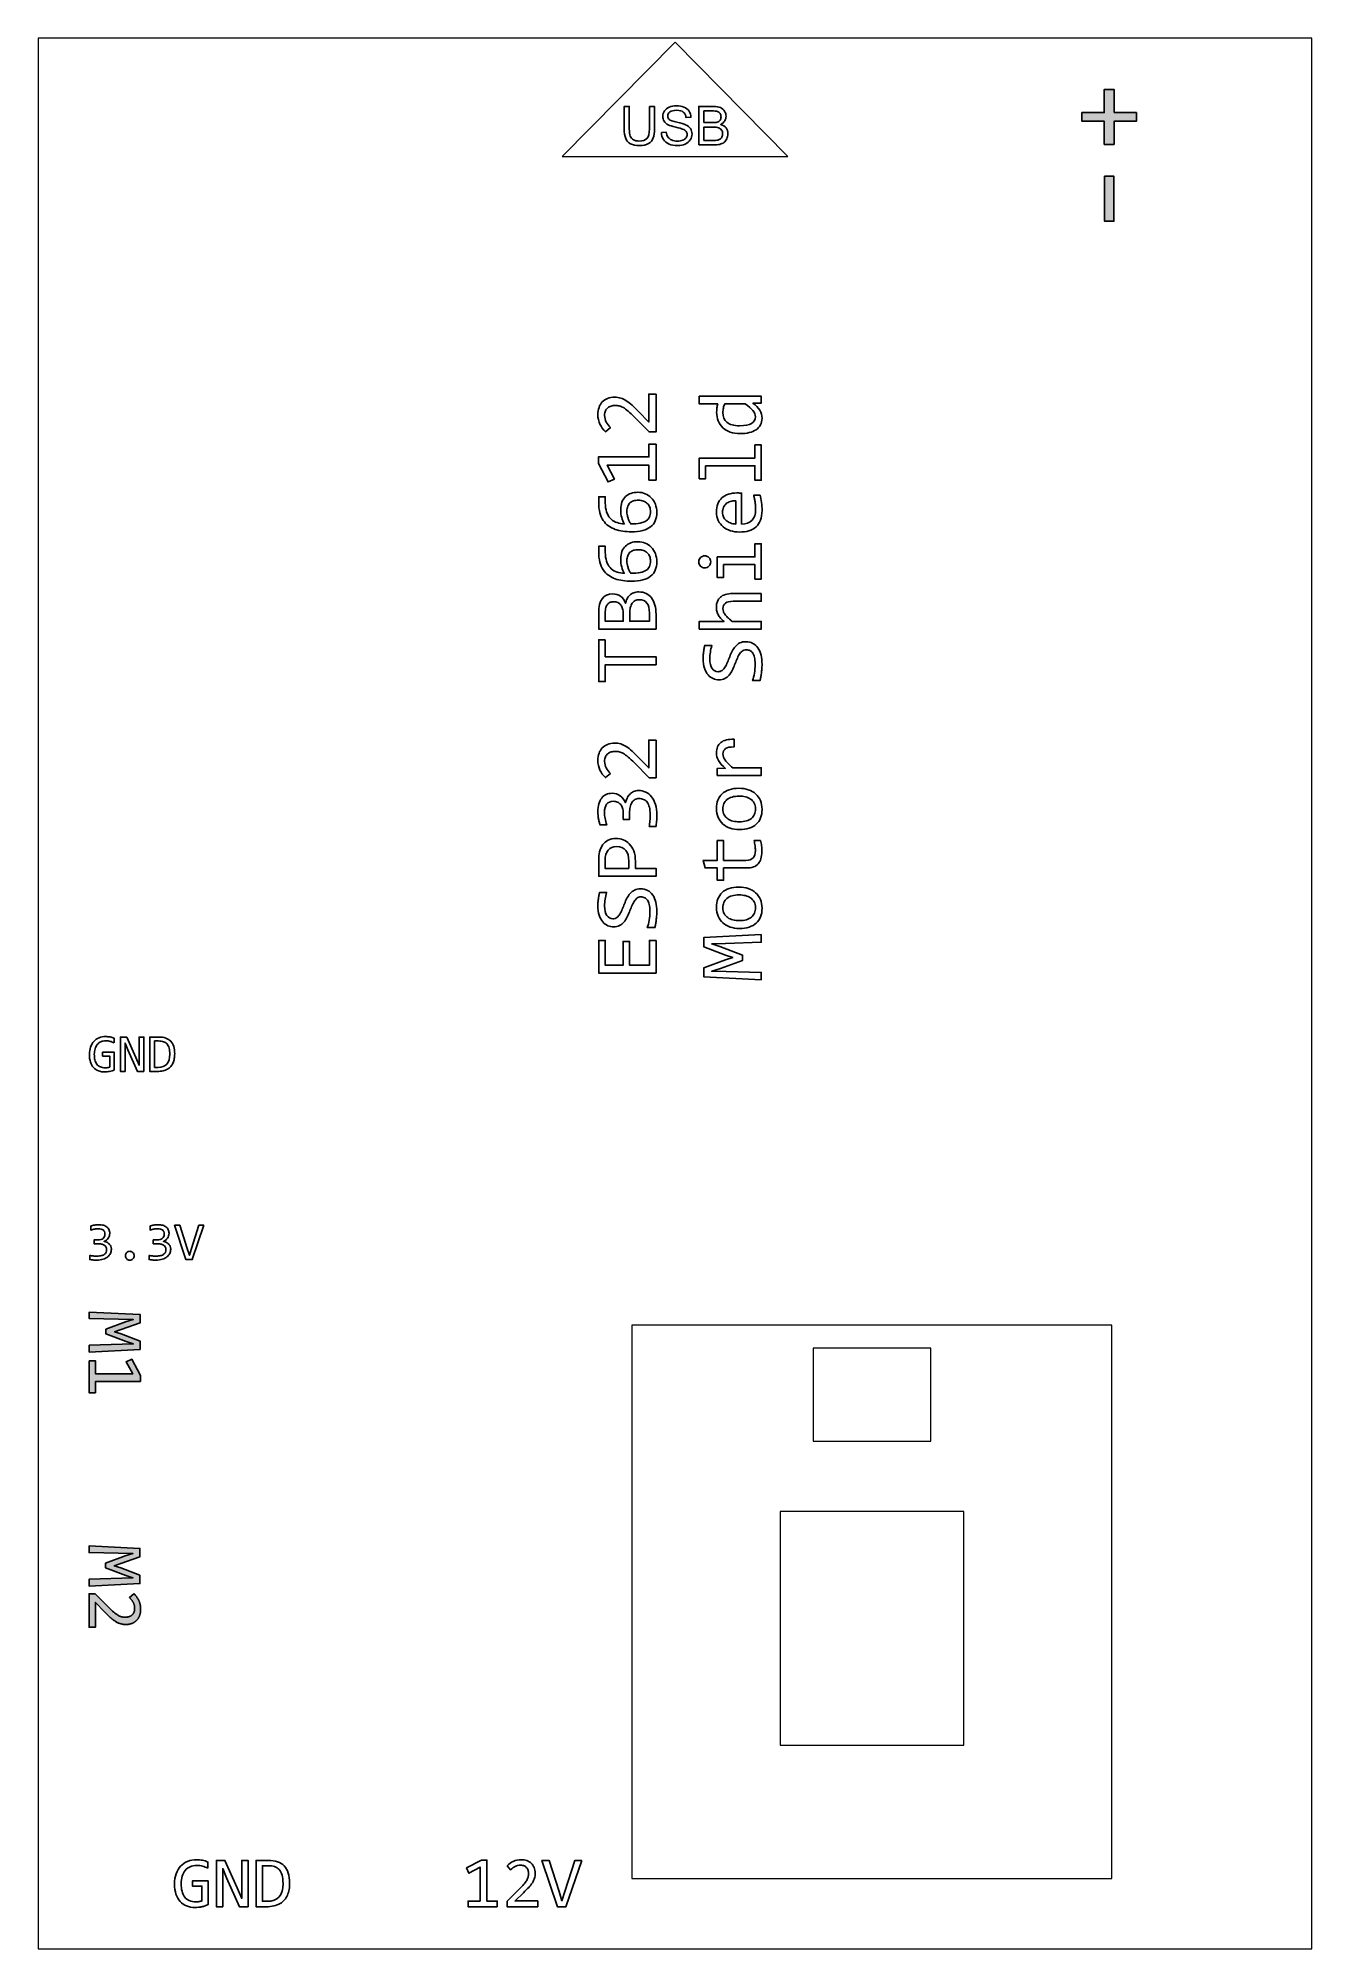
# Model space of a CAD drawing. Header units: centimetres. Extents: x 102.9 to 107.9, y 82.26 to 89.76.
import ezdxf

# ---------------------------------------------------------------- set-up
doc = ezdxf.new("R2010")
doc.units = ezdxf.units.CM
doc.header["$MEASUREMENT"] = 0
doc.layers.add('Layer 1', color=7, linetype='Continuous')

msp = doc.modelspace()

# ---------------------------------------------------------------- hatches: boundary and pattern name
at = {"layer": 'Layer 1', "true_color": 0x000000}
h = msp.add_hatch(color=18, dxfattribs=at)
edge = h.paths.add_edge_path()
edge.add_spline(control_points=[(107.12013, 89.46464), (107.12013, 89.46464), (107.12013, 89.55522), (107.12013, 89.55522), (107.12013, 89.55522), (107.08166, 89.55522), (107.08166, 89.55522), (107.08166, 89.55522), (107.08166, 89.46464), (107.08166, 89.46464), (107.08166, 89.46464), (106.99376, 89.46464), (106.99376, 89.46464), (106.99376, 89.46464), (106.99376, 89.43064), (106.99376, 89.43064), (106.99376, 89.43064), (107.08166, 89.43064), (107.08166, 89.43064), (107.08166, 89.43064), (107.08166, 89.33939), (107.08166, 89.33939), (107.08166, 89.33939), (107.12013, 89.33939), (107.12013, 89.33939), (107.12013, 89.33939), (107.12013, 89.43064), (107.12013, 89.43064), (107.12013, 89.43064), (107.20803, 89.43064), (107.20803, 89.43064), (107.20803, 89.43064), (107.20803, 89.46464), (107.20803, 89.46464), (107.20803, 89.46464), (107.12013, 89.46464), (107.12013, 89.46464)], knot_values=[0, 0, 0, 0, 0.0833333, 0.0833333, 0.0833333, 0.1666667, 0.1666667, 0.1666667, 0.25, 0.25, 0.25, 0.3333333, 0.3333333, 0.3333333, 0.4166667, 0.4166667, 0.4166667, 0.5, 0.5, 0.5, 0.5833333, 0.5833333, 0.5833333, 0.6666667, 0.6666667, 0.6666667, 0.75, 0.75, 0.75, 0.8333333, 0.8333333, 0.8333333, 0.9166667, 0.9166667, 0.9166667, 1, 1, 1, 1], degree=3, periodic=1)
h = msp.add_hatch(color=18, dxfattribs=at)
edge = h.paths.add_edge_path()
edge.add_spline(control_points=[(107.08255, 89.21418), (107.08255, 89.21418), (107.08255, 89.03762), (107.08255, 89.03762), (107.08255, 89.03762), (107.11923, 89.03762), (107.11923, 89.03762), (107.11923, 89.03762), (107.11923, 89.21418), (107.11923, 89.21418), (107.11923, 89.21418), (107.08255, 89.21418), (107.08255, 89.21418)], knot_values=[0, 0, 0, 0, 0.25, 0.25, 0.25, 0.5, 0.5, 0.5, 0.75, 0.75, 0.75, 1, 1, 1, 1], degree=3, periodic=1)
h = msp.add_hatch(color=18, dxfattribs=at)
edge = h.paths.add_edge_path()
edge.add_spline(control_points=[(103.29674, 84.60832), (103.29674, 84.60832), (103.29674, 84.64153), (103.29674, 84.64153), (103.29674, 84.64153), (103.22145, 84.66984), (103.22145, 84.66984), (103.22145, 84.66984), (103.19605, 84.67825), (103.19605, 84.67825), (103.19605, 84.67825), (103.29674, 84.71391), (103.29674, 84.71391), (103.29674, 84.71391), (103.29674, 84.7462), (103.29674, 84.7462), (103.29674, 84.7462), (103.09674, 84.75599), (103.09674, 84.75599), (103.09674, 84.75599), (103.09674, 84.73028), (103.09674, 84.73028), (103.09674, 84.73028), (103.26935, 84.72615), (103.26935, 84.72615), (103.26935, 84.72615), (103.23844, 84.71682), (103.23844, 84.71682), (103.23844, 84.71682), (103.16193, 84.68866), (103.16193, 84.68866), (103.16193, 84.68866), (103.16193, 84.66984), (103.16193, 84.66984), (103.16193, 84.66984), (103.2415, 84.64031), (103.2415, 84.64031), (103.2415, 84.64031), (103.26935, 84.63097), (103.26935, 84.63097), (103.26935, 84.63097), (103.09674, 84.62531), (103.09674, 84.62531), (103.09674, 84.62531), (103.09674, 84.59868), (103.09674, 84.59868), (103.09674, 84.59868), (103.29674, 84.60832), (103.29674, 84.60832)], knot_values=[0, 0, 0, 0, 0.0625, 0.0625, 0.0625, 0.125, 0.125, 0.125, 0.1875, 0.1875, 0.1875, 0.25, 0.25, 0.25, 0.3125, 0.3125, 0.3125, 0.375, 0.375, 0.375, 0.4375, 0.4375, 0.4375, 0.5, 0.5, 0.5, 0.5625, 0.5625, 0.5625, 0.625, 0.625, 0.625, 0.6875, 0.6875, 0.6875, 0.75, 0.75, 0.75, 0.8125, 0.8125, 0.8125, 0.875, 0.875, 0.875, 0.9375, 0.9375, 0.9375, 1, 1, 1, 1], degree=3, periodic=1)
h = msp.add_hatch(color=18, dxfattribs=at)
edge = h.paths.add_edge_path()
edge.add_spline(control_points=[(103.12153, 84.43862), (103.12153, 84.43862), (103.12153, 84.4833), (103.12153, 84.4833), (103.12153, 84.4833), (103.29766, 84.4833), (103.29766, 84.4833), (103.29766, 84.4833), (103.29766, 84.50687), (103.29766, 84.50687), (103.29766, 84.50687), (103.26415, 84.57053), (103.26415, 84.57053), (103.26415, 84.57053), (103.2415, 84.56073), (103.2415, 84.56073), (103.2415, 84.56073), (103.26751, 84.51284), (103.26751, 84.51284), (103.26751, 84.51284), (103.12153, 84.51284), (103.12153, 84.51284), (103.12153, 84.51284), (103.12153, 84.56425), (103.12153, 84.56425), (103.12153, 84.56425), (103.09674, 84.56425), (103.09674, 84.56425), (103.09674, 84.56425), (103.09674, 84.43862), (103.09674, 84.43862), (103.09674, 84.43862), (103.12153, 84.43862), (103.12153, 84.43862)], knot_values=[0, 0, 0, 0, 0.0909091, 0.0909091, 0.0909091, 0.1818182, 0.1818182, 0.1818182, 0.2727273, 0.2727273, 0.2727273, 0.3636364, 0.3636364, 0.3636364, 0.4545455, 0.4545455, 0.4545455, 0.5454545, 0.5454545, 0.5454545, 0.6363636, 0.6363636, 0.6363636, 0.7272727, 0.7272727, 0.7272727, 0.8181818, 0.8181818, 0.8181818, 0.9090909, 0.9090909, 0.9090909, 1, 1, 1, 1], degree=3, periodic=1)
h = msp.add_hatch(color=18, dxfattribs=at)
edge = h.paths.add_edge_path()
edge.add_spline(control_points=[(103.29582, 83.72317), (103.29582, 83.72317), (103.22053, 83.75147), (103.22053, 83.75147), (103.22053, 83.75147), (103.19513, 83.75989), (103.19513, 83.75989), (103.19513, 83.75989), (103.29582, 83.79555), (103.29582, 83.79555), (103.29582, 83.79555), (103.29582, 83.82783), (103.29582, 83.82783), (103.29582, 83.82783), (103.09582, 83.83763), (103.09582, 83.83763), (103.09582, 83.83763), (103.09582, 83.81192), (103.09582, 83.81192), (103.09582, 83.81192), (103.26843, 83.80779), (103.26843, 83.80779), (103.26843, 83.80779), (103.23752, 83.79845), (103.23752, 83.79845), (103.23752, 83.79845), (103.16101, 83.7703), (103.16101, 83.7703), (103.16101, 83.7703), (103.16101, 83.75147), (103.16101, 83.75147), (103.16101, 83.75147), (103.24058, 83.72194), (103.24058, 83.72194), (103.24058, 83.72194), (103.26843, 83.71261), (103.26843, 83.71261), (103.26843, 83.71261), (103.09582, 83.70695), (103.09582, 83.70695), (103.09582, 83.70695), (103.09582, 83.68032), (103.09582, 83.68032), (103.09582, 83.68032), (103.29582, 83.68996), (103.29582, 83.68996), (103.29582, 83.68996), (103.29582, 83.72317), (103.29582, 83.72317)], knot_values=[0, 0, 0, 0, 0.0625, 0.0625, 0.0625, 0.125, 0.125, 0.125, 0.1875, 0.1875, 0.1875, 0.25, 0.25, 0.25, 0.3125, 0.3125, 0.3125, 0.375, 0.375, 0.375, 0.4375, 0.4375, 0.4375, 0.5, 0.5, 0.5, 0.5625, 0.5625, 0.5625, 0.625, 0.625, 0.625, 0.6875, 0.6875, 0.6875, 0.75, 0.75, 0.75, 0.8125, 0.8125, 0.8125, 0.875, 0.875, 0.875, 0.9375, 0.9375, 0.9375, 1, 1, 1, 1], degree=3, periodic=1)
h = msp.add_hatch(color=18, dxfattribs=at)
edge = h.paths.add_edge_path()
edge.add_spline(control_points=[(103.11969, 83.65033), (103.11969, 83.65033), (103.09582, 83.65033), (103.09582, 83.65033), (103.09582, 83.65033), (103.09582, 83.51858), (103.09582, 83.51858), (103.09582, 83.51858), (103.12122, 83.51858), (103.12122, 83.51858), (103.12122, 83.51858), (103.12122, 83.61574), (103.12122, 83.61574), (103.12122, 83.61574), (103.15657, 83.57948), (103.15657, 83.57948), (103.15657, 83.57948), (103.16847, 83.56748), (103.16847, 83.56748), (103.16847, 83.56748), (103.17404, 83.56213), (103.17404, 83.56213), (103.17404, 83.56213), (103.17937, 83.55721), (103.17937, 83.55721), (103.17937, 83.55721), (103.18196, 83.55491), (103.18196, 83.55491), (103.18196, 83.55491), (103.18453, 83.55271), (103.18453, 83.55271), (103.18453, 83.55271), (103.18708, 83.55061), (103.18708, 83.55061), (103.18708, 83.55061), (103.1896, 83.54861), (103.1896, 83.54861), (103.1896, 83.54861), (103.19211, 83.5467), (103.19211, 83.5467), (103.19211, 83.5467), (103.19459, 83.5449), (103.19459, 83.5449), (103.19459, 83.5449), (103.19705, 83.5432), (103.19705, 83.5432), (103.19705, 83.5432), (103.19949, 83.54161), (103.19949, 83.54161), (103.19949, 83.54161), (103.20192, 83.5401), (103.20192, 83.5401), (103.20192, 83.5401), (103.20436, 83.5387), (103.20436, 83.5387), (103.20436, 83.5387), (103.20679, 83.5374), (103.20679, 83.5374), (103.20679, 83.5374), (103.20923, 83.53619), (103.20923, 83.53619), (103.20923, 83.53619), (103.21167, 83.53508), (103.21167, 83.53508), (103.21167, 83.53508), (103.21411, 83.53407), (103.21411, 83.53407), (103.21411, 83.53407), (103.21533, 83.53361), (103.21533, 83.53361), (103.21533, 83.53361), (103.21656, 83.53316), (103.21656, 83.53316), (103.21656, 83.53316), (103.21778, 83.53274), (103.21778, 83.53274), (103.21778, 83.53274), (103.219, 83.53235), (103.219, 83.53235), (103.219, 83.53235), (103.22023, 83.53198), (103.22023, 83.53198), (103.22023, 83.53198), (103.22148, 83.53163), (103.22148, 83.53163), (103.22148, 83.53163), (103.22274, 83.53131), (103.22274, 83.53131), (103.22274, 83.53131), (103.22401, 83.53101), (103.22401, 83.53101), (103.22401, 83.53101), (103.22529, 83.53073), (103.22529, 83.53073), (103.22529, 83.53073), (103.22659, 83.53048), (103.22659, 83.53048), (103.22659, 83.53048), (103.2279, 83.53026), (103.2279, 83.53026), (103.2279, 83.53026), (103.22922, 83.53005), (103.22922, 83.53005), (103.22922, 83.53005), (103.23055, 83.52987), (103.23055, 83.52987), (103.23055, 83.52987), (103.2319, 83.52972), (103.2319, 83.52972), (103.2319, 83.52972), (103.23327, 83.52959), (103.23327, 83.52959), (103.23327, 83.52959), (103.23464, 83.52948), (103.23464, 83.52948), (103.23464, 83.52948), (103.23603, 83.52939), (103.23603, 83.52939), (103.23603, 83.52939), (103.23743, 83.52933), (103.23743, 83.52933), (103.23743, 83.52933), (103.24027, 83.52929), (103.24027, 83.52929), (103.24027, 83.52929), (103.24197, 83.5293), (103.24197, 83.5293), (103.24197, 83.5293), (103.24364, 83.52935), (103.24364, 83.52935), (103.24364, 83.52935), (103.24528, 83.52944), (103.24528, 83.52944), (103.24528, 83.52944), (103.24691, 83.52956), (103.24691, 83.52956), (103.24691, 83.52956), (103.24852, 83.52971), (103.24852, 83.52971), (103.24852, 83.52971), (103.2501, 83.5299), (103.2501, 83.5299), (103.2501, 83.5299), (103.25166, 83.53012), (103.25166, 83.53012), (103.25166, 83.53012), (103.2532, 83.53038), (103.2532, 83.53038), (103.2532, 83.53038), (103.25472, 83.53067), (103.25472, 83.53067), (103.25472, 83.53067), (103.25622, 83.53099), (103.25622, 83.53099), (103.25622, 83.53099), (103.2577, 83.53135), (103.2577, 83.53135), (103.2577, 83.53135), (103.25915, 83.53174), (103.25915, 83.53174), (103.25915, 83.53174), (103.26059, 83.53217), (103.26059, 83.53217), (103.26059, 83.53217), (103.262, 83.53263), (103.262, 83.53263), (103.262, 83.53263), (103.26339, 83.53312), (103.26339, 83.53312), (103.26339, 83.53312), (103.26476, 83.53365), (103.26476, 83.53365), (103.26476, 83.53365), (103.2661, 83.53421), (103.2661, 83.53421), (103.2661, 83.53421), (103.26742, 83.53479), (103.26742, 83.53479), (103.26742, 83.53479), (103.26871, 83.53541), (103.26871, 83.53541), (103.26871, 83.53541), (103.26998, 83.53605), (103.26998, 83.53605), (103.26998, 83.53605), (103.27122, 83.53672), (103.27122, 83.53672), (103.27122, 83.53672), (103.27243, 83.53742), (103.27243, 83.53742), (103.27243, 83.53742), (103.27362, 83.53815), (103.27362, 83.53815), (103.27362, 83.53815), (103.27478, 83.53891), (103.27478, 83.53891), (103.27478, 83.53891), (103.27591, 83.53969), (103.27591, 83.53969), (103.27591, 83.53969), (103.27702, 83.5405), (103.27702, 83.5405), (103.27702, 83.5405), (103.27811, 83.54134), (103.27811, 83.54134), (103.27811, 83.54134), (103.27916, 83.54221), (103.27916, 83.54221), (103.27916, 83.54221), (103.28019, 83.54311), (103.28019, 83.54311), (103.28019, 83.54311), (103.28119, 83.54403), (103.28119, 83.54403), (103.28119, 83.54403), (103.28217, 83.54499), (103.28217, 83.54499), (103.28217, 83.54499), (103.28312, 83.54597), (103.28312, 83.54597), (103.28312, 83.54597), (103.28404, 83.54697), (103.28404, 83.54697), (103.28404, 83.54697), (103.28494, 83.548), (103.28494, 83.548), (103.28494, 83.548), (103.28581, 83.54906), (103.28581, 83.54906), (103.28581, 83.54906), (103.28665, 83.55013), (103.28665, 83.55013), (103.28665, 83.55013), (103.28746, 83.55123), (103.28746, 83.55123), (103.28746, 83.55123), (103.28825, 83.55235), (103.28825, 83.55235), (103.28825, 83.55235), (103.28901, 83.5535), (103.28901, 83.5535), (103.28901, 83.5535), (103.28974, 83.55467), (103.28974, 83.55467), (103.28974, 83.55467), (103.29044, 83.55586), (103.29044, 83.55586), (103.29044, 83.55586), (103.29112, 83.55708), (103.29112, 83.55708), (103.29112, 83.55708), (103.29177, 83.55832), (103.29177, 83.55832), (103.29177, 83.55832), (103.29239, 83.55958), (103.29239, 83.55958), (103.29239, 83.55958), (103.29298, 83.56087), (103.29298, 83.56087), (103.29298, 83.56087), (103.29355, 83.56218), (103.29355, 83.56218), (103.29355, 83.56218), (103.29409, 83.56351), (103.29409, 83.56351), (103.29409, 83.56351), (103.2946, 83.56486), (103.2946, 83.56486), (103.2946, 83.56486), (103.29508, 83.56624), (103.29508, 83.56624), (103.29508, 83.56624), (103.29553, 83.56764), (103.29553, 83.56764), (103.29553, 83.56764), (103.29595, 83.56905), (103.29595, 83.56905), (103.29595, 83.56905), (103.29634, 83.57048), (103.29634, 83.57048), (103.29634, 83.57048), (103.29669, 83.57193), (103.29669, 83.57193), (103.29669, 83.57193), (103.29702, 83.5734), (103.29702, 83.5734), (103.29702, 83.5734), (103.29732, 83.57489), (103.29732, 83.57489), (103.29732, 83.57489), (103.29758, 83.5764), (103.29758, 83.5764), (103.29758, 83.5764), (103.29781, 83.57792), (103.29781, 83.57792), (103.29781, 83.57792), (103.29802, 83.57947), (103.29802, 83.57947), (103.29802, 83.57947), (103.29819, 83.58103), (103.29819, 83.58103), (103.29819, 83.58103), (103.29833, 83.58261), (103.29833, 83.58261), (103.29833, 83.58261), (103.29844, 83.58421), (103.29844, 83.58421), (103.29844, 83.58421), (103.29851, 83.58583), (103.29851, 83.58583), (103.29851, 83.58583), (103.29856, 83.58746), (103.29856, 83.58746), (103.29856, 83.58746), (103.29858, 83.58912), (103.29858, 83.58912), (103.29858, 83.58912), (103.29855, 83.59155), (103.29855, 83.59155), (103.29855, 83.59155), (103.29846, 83.59394), (103.29846, 83.59394), (103.29846, 83.59394), (103.29832, 83.59629), (103.29832, 83.59629), (103.29832, 83.59629), (103.29813, 83.59861), (103.29813, 83.59861), (103.29813, 83.59861), (103.29787, 83.60089), (103.29787, 83.60089), (103.29787, 83.60089), (103.29756, 83.60313), (103.29756, 83.60313), (103.29756, 83.60313), (103.2972, 83.60533), (103.2972, 83.60533), (103.2972, 83.60533), (103.29678, 83.6075), (103.29678, 83.6075), (103.29678, 83.6075), (103.2963, 83.60963), (103.2963, 83.60963), (103.2963, 83.60963), (103.29577, 83.61172), (103.29577, 83.61172), (103.29577, 83.61172), (103.29518, 83.61377), (103.29518, 83.61377), (103.29518, 83.61377), (103.29453, 83.61579), (103.29453, 83.61579), (103.29453, 83.61579), (103.29383, 83.61776), (103.29383, 83.61776), (103.29383, 83.61776), (103.29307, 83.6197), (103.29307, 83.6197), (103.29307, 83.6197), (103.29225, 83.62161), (103.29225, 83.62161), (103.29225, 83.62161), (103.29138, 83.62347), (103.29138, 83.62347), (103.29138, 83.62347), (103.29047, 83.6253), (103.29047, 83.6253), (103.29047, 83.6253), (103.28951, 83.62711), (103.28951, 83.62711), (103.28951, 83.62711), (103.28852, 83.62889), (103.28852, 83.62889), (103.28852, 83.62889), (103.28749, 83.63064), (103.28749, 83.63064), (103.28749, 83.63064), (103.28643, 83.63236), (103.28643, 83.63236), (103.28643, 83.63236), (103.28532, 83.63406), (103.28532, 83.63406), (103.28532, 83.63406), (103.28418, 83.63573), (103.28418, 83.63573), (103.28418, 83.63573), (103.28301, 83.63738), (103.28301, 83.63738), (103.28301, 83.63738), (103.28179, 83.639), (103.28179, 83.639), (103.28179, 83.639), (103.28054, 83.64059), (103.28054, 83.64059), (103.28054, 83.64059), (103.27925, 83.64215), (103.27925, 83.64215), (103.27925, 83.64215), (103.27793, 83.64369), (103.27793, 83.64369), (103.27793, 83.64369), (103.27656, 83.64519), (103.27656, 83.64519), (103.27656, 83.64519), (103.27517, 83.64668), (103.27517, 83.64668), (103.27517, 83.64668), (103.27373, 83.64813), (103.27373, 83.64813), (103.27373, 83.64813), (103.27226, 83.64956), (103.27226, 83.64956), (103.27226, 83.64956), (103.25466, 83.63487), (103.25466, 83.63487), (103.25466, 83.63487), (103.25577, 83.63378), (103.25577, 83.63378), (103.25577, 83.63378), (103.25686, 83.63267), (103.25686, 83.63267), (103.25686, 83.63267), (103.25793, 83.63154), (103.25793, 83.63154), (103.25793, 83.63154), (103.25896, 83.63041), (103.25896, 83.63041), (103.25896, 83.63041), (103.25997, 83.62926), (103.25997, 83.62926), (103.25997, 83.62926), (103.26096, 83.62809), (103.26096, 83.62809), (103.26096, 83.62809), (103.26191, 83.62692), (103.26191, 83.62692), (103.26191, 83.62692), (103.26284, 83.62573), (103.26284, 83.62573), (103.26284, 83.62573), (103.26375, 83.62453), (103.26375, 83.62453), (103.26375, 83.62453), (103.26463, 83.62331), (103.26463, 83.62331), (103.26463, 83.62331), (103.26548, 83.62208), (103.26548, 83.62208), (103.26548, 83.62208), (103.26631, 83.62084), (103.26631, 83.62084), (103.26631, 83.62084), (103.26711, 83.61959), (103.26711, 83.61959), (103.26711, 83.61959), (103.26788, 83.61832), (103.26788, 83.61832), (103.26788, 83.61832), (103.26863, 83.61704), (103.26863, 83.61704), (103.26863, 83.61704), (103.26935, 83.61574), (103.26935, 83.61574), (103.26935, 83.61574), (103.27003, 83.61443), (103.27003, 83.61443), (103.27003, 83.61443), (103.27068, 83.61311), (103.27068, 83.61311), (103.27068, 83.61311), (103.27127, 83.61176), (103.27127, 83.61176), (103.27127, 83.61176), (103.27183, 83.6104), (103.27183, 83.6104), (103.27183, 83.6104), (103.27233, 83.60902), (103.27233, 83.60902), (103.27233, 83.60902), (103.2728, 83.60762), (103.2728, 83.60762), (103.2728, 83.60762), (103.27322, 83.6062), (103.27322, 83.6062), (103.27322, 83.6062), (103.27359, 83.60476), (103.27359, 83.60476), (103.27359, 83.60476), (103.27393, 83.60331), (103.27393, 83.60331), (103.27393, 83.60331), (103.27421, 83.60184), (103.27421, 83.60184), (103.27421, 83.60184), (103.27446, 83.60035), (103.27446, 83.60035), (103.27446, 83.60035), (103.27466, 83.59884), (103.27466, 83.59884), (103.27466, 83.59884), (103.27481, 83.59732), (103.27481, 83.59732), (103.27481, 83.59732), (103.27492, 83.59578), (103.27492, 83.59578), (103.27492, 83.59578), (103.27499, 83.59422), (103.27499, 83.59422), (103.27499, 83.59422), (103.27501, 83.59264), (103.27501, 83.59264), (103.27501, 83.59264), (103.275, 83.5915), (103.275, 83.5915), (103.275, 83.5915), (103.27496, 83.59038), (103.27496, 83.59038), (103.27496, 83.59038), (103.27491, 83.58929), (103.27491, 83.58929), (103.27491, 83.58929), (103.27483, 83.58821), (103.27483, 83.58821), (103.27483, 83.58821), (103.27473, 83.58715), (103.27473, 83.58715), (103.27473, 83.58715), (103.2746, 83.58612), (103.2746, 83.58612), (103.2746, 83.58612), (103.27445, 83.5851), (103.27445, 83.5851), (103.27445, 83.5851), (103.27428, 83.58411), (103.27428, 83.58411), (103.27428, 83.58411), (103.27409, 83.58313), (103.27409, 83.58313), (103.27409, 83.58313), (103.27387, 83.58218), (103.27387, 83.58218), (103.27387, 83.58218), (103.27364, 83.58124), (103.27364, 83.58124), (103.27364, 83.58124), (103.27337, 83.58033), (103.27337, 83.58033), (103.27337, 83.58033), (103.27309, 83.57944), (103.27309, 83.57944), (103.27309, 83.57944), (103.27278, 83.57856), (103.27278, 83.57856), (103.27278, 83.57856), (103.27245, 83.57771), (103.27245, 83.57771), (103.27245, 83.57771), (103.2721, 83.57688), (103.2721, 83.57688), (103.2721, 83.57688), (103.27173, 83.57606), (103.27173, 83.57606), (103.27173, 83.57606), (103.27134, 83.57527), (103.27134, 83.57527), (103.27134, 83.57527), (103.27094, 83.5745), (103.27094, 83.5745), (103.27094, 83.5745), (103.27051, 83.57374), (103.27051, 83.57374), (103.27051, 83.57374), (103.27008, 83.573), (103.27008, 83.573), (103.27008, 83.573), (103.26962, 83.57229), (103.26962, 83.57229), (103.26962, 83.57229), (103.26915, 83.57159), (103.26915, 83.57159), (103.26915, 83.57159), (103.26866, 83.57091), (103.26866, 83.57091), (103.26866, 83.57091), (103.26815, 83.57025), (103.26815, 83.57025), (103.26815, 83.57025), (103.26763, 83.56961), (103.26763, 83.56961), (103.26763, 83.56961), (103.26709, 83.56899), (103.26709, 83.56899), (103.26709, 83.56899), (103.26654, 83.56838), (103.26654, 83.56838), (103.26654, 83.56838), (103.26596, 83.5678), (103.26596, 83.5678), (103.26596, 83.5678), (103.26537, 83.56724), (103.26537, 83.56724), (103.26537, 83.56724), (103.26477, 83.56669), (103.26477, 83.56669), (103.26477, 83.56669), (103.26415, 83.56617), (103.26415, 83.56617), (103.26415, 83.56617), (103.26351, 83.56566), (103.26351, 83.56566), (103.26351, 83.56566), (103.26286, 83.56517), (103.26286, 83.56517), (103.26286, 83.56517), (103.2622, 83.56469), (103.2622, 83.56469), (103.2622, 83.56469), (103.26152, 83.56423), (103.26152, 83.56423), (103.26152, 83.56423), (103.26083, 83.56379), (103.26083, 83.56379), (103.26083, 83.56379), (103.26013, 83.56337), (103.26013, 83.56337), (103.26013, 83.56337), (103.25942, 83.56296), (103.25942, 83.56296), (103.25942, 83.56296), (103.25869, 83.56257), (103.25869, 83.56257), (103.25869, 83.56257), (103.25796, 83.56219), (103.25796, 83.56219), (103.25796, 83.56219), (103.25721, 83.56184), (103.25721, 83.56184), (103.25721, 83.56184), (103.25644, 83.5615), (103.25644, 83.5615), (103.25644, 83.5615), (103.25567, 83.56117), (103.25567, 83.56117), (103.25567, 83.56117), (103.25488, 83.56087), (103.25488, 83.56087), (103.25488, 83.56087), (103.25408, 83.56058), (103.25408, 83.56058), (103.25408, 83.56058), (103.25327, 83.5603), (103.25327, 83.5603), (103.25327, 83.5603), (103.25244, 83.56004), (103.25244, 83.56004), (103.25244, 83.56004), (103.2516, 83.5598), (103.2516, 83.5598), (103.2516, 83.5598), (103.25076, 83.55958), (103.25076, 83.55958), (103.25076, 83.55958), (103.24992, 83.55937), (103.24992, 83.55937), (103.24992, 83.55937), (103.24907, 83.55917), (103.24907, 83.55917), (103.24907, 83.55917), (103.24821, 83.559), (103.24821, 83.559), (103.24821, 83.559), (103.24735, 83.55883), (103.24735, 83.55883), (103.24735, 83.55883), (103.24648, 83.55868), (103.24648, 83.55868), (103.24648, 83.55868), (103.24561, 83.55855), (103.24561, 83.55855), (103.24561, 83.55855), (103.24473, 83.55844), (103.24473, 83.55844), (103.24473, 83.55844), (103.24385, 83.55833), (103.24385, 83.55833), (103.24385, 83.55833), (103.24296, 83.55825), (103.24296, 83.55825), (103.24296, 83.55825), (103.24207, 83.55818), (103.24207, 83.55818), (103.24207, 83.55818), (103.24117, 83.55812), (103.24117, 83.55812), (103.24117, 83.55812), (103.24026, 83.55809), (103.24026, 83.55809), (103.24026, 83.55809), (103.23844, 83.55805), (103.23844, 83.55805), (103.23844, 83.55805), (103.2365, 83.55808), (103.2365, 83.55808), (103.2365, 83.55808), (103.2346, 83.55815), (103.2346, 83.55815), (103.2346, 83.55815), (103.23274, 83.55827), (103.23274, 83.55827), (103.23274, 83.55827), (103.2309, 83.55844), (103.2309, 83.55844), (103.2309, 83.55844), (103.2291, 83.55865), (103.2291, 83.55865), (103.2291, 83.55865), (103.22733, 83.55892), (103.22733, 83.55892), (103.22733, 83.55892), (103.2256, 83.55923), (103.2256, 83.55923), (103.2256, 83.55923), (103.2239, 83.55959), (103.2239, 83.55959), (103.2239, 83.55959), (103.22306, 83.55979), (103.22306, 83.55979), (103.22306, 83.55979), (103.2222, 83.56001), (103.2222, 83.56001), (103.2222, 83.56001), (103.22135, 83.56026), (103.22135, 83.56026), (103.22135, 83.56026), (103.22048, 83.56053), (103.22048, 83.56053), (103.22048, 83.56053), (103.21961, 83.56083), (103.21961, 83.56083), (103.21961, 83.56083), (103.21873, 83.56114), (103.21873, 83.56114), (103.21873, 83.56114), (103.21785, 83.56148), (103.21785, 83.56148), (103.21785, 83.56148), (103.21696, 83.56184), (103.21696, 83.56184), (103.21696, 83.56184), (103.21606, 83.56223), (103.21606, 83.56223), (103.21606, 83.56223), (103.21516, 83.56263), (103.21516, 83.56263), (103.21516, 83.56263), (103.21333, 83.56352), (103.21333, 83.56352), (103.21333, 83.56352), (103.21147, 83.56449), (103.21147, 83.56449), (103.21147, 83.56449), (103.20959, 83.56555), (103.20959, 83.56555), (103.20959, 83.56555), (103.20767, 83.56672), (103.20767, 83.56672), (103.20767, 83.56672), (103.20571, 83.56799), (103.20571, 83.56799), (103.20571, 83.56799), (103.20369, 83.56938), (103.20369, 83.56938), (103.20369, 83.56938), (103.20162, 83.57087), (103.20162, 83.57087), (103.20162, 83.57087), (103.1995, 83.57247), (103.1995, 83.57247), (103.1995, 83.57247), (103.19733, 83.57419), (103.19733, 83.57419), (103.19733, 83.57419), (103.19511, 83.57601), (103.19511, 83.57601), (103.19511, 83.57601), (103.19284, 83.57795), (103.19284, 83.57795), (103.19284, 83.57795), (103.18804, 83.58222), (103.18804, 83.58222), (103.18804, 83.58222), (103.18281, 83.58709), (103.18281, 83.58709), (103.18281, 83.58709), (103.17111, 83.59861), (103.17111, 83.59861), (103.17111, 83.59861), (103.11969, 83.65033), (103.11969, 83.65033)], knot_values=[0, 0, 0, 0, 0.0037594, 0.0037594, 0.0037594, 0.0075188, 0.0075188, 0.0075188, 0.0112782, 0.0112782, 0.0112782, 0.0150376, 0.0150376, 0.0150376, 0.018797, 0.018797, 0.018797, 0.0225564, 0.0225564, 0.0225564, 0.0263158, 0.0263158, 0.0263158, 0.0300752, 0.0300752, 0.0300752, 0.0338346, 0.0338346, 0.0338346, 0.037594, 0.037594, 0.037594, 0.0413534, 0.0413534, 0.0413534, 0.0451128, 0.0451128, 0.0451128, 0.0488722, 0.0488722, 0.0488722, 0.0526316, 0.0526316, 0.0526316, 0.056391, 0.056391, 0.056391, 0.0601504, 0.0601504, 0.0601504, 0.0639098, 0.0639098, 0.0639098, 0.0676692, 0.0676692, 0.0676692, 0.0714286, 0.0714286, 0.0714286, 0.075188, 0.075188, 0.075188, 0.0789474, 0.0789474, 0.0789474, 0.0827068, 0.0827068, 0.0827068, 0.0864662, 0.0864662, 0.0864662, 0.0902256, 0.0902256, 0.0902256, 0.093985, 0.093985, 0.093985, 0.0977444, 0.0977444, 0.0977444, 0.1015038, 0.1015038, 0.1015038, 0.1052632, 0.1052632, 0.1052632, 0.1090226, 0.1090226, 0.1090226, 0.112782, 0.112782, 0.112782, 0.1165414, 0.1165414, 0.1165414, 0.1203008, 0.1203008, 0.1203008, 0.1240602, 0.1240602, 0.1240602, 0.1278195, 0.1278195, 0.1278195, 0.1315789, 0.1315789, 0.1315789, 0.1353383, 0.1353383, 0.1353383, 0.1390977, 0.1390977, 0.1390977, 0.1428571, 0.1428571, 0.1428571, 0.1466165, 0.1466165, 0.1466165, 0.1503759, 0.1503759, 0.1503759, 0.1541353, 0.1541353, 0.1541353, 0.1578947, 0.1578947, 0.1578947, 0.1616541, 0.1616541, 0.1616541, 0.1654135, 0.1654135, 0.1654135, 0.1691729, 0.1691729, 0.1691729, 0.1729323, 0.1729323, 0.1729323, 0.1766917, 0.1766917, 0.1766917, 0.1804511, 0.1804511, 0.1804511, 0.1842105, 0.1842105, 0.1842105, 0.1879699, 0.1879699, 0.1879699, 0.1917293, 0.1917293, 0.1917293, 0.1954887, 0.1954887, 0.1954887, 0.1992481, 0.1992481, 0.1992481, 0.2030075, 0.2030075, 0.2030075, 0.2067669, 0.2067669, 0.2067669, 0.2105263, 0.2105263, 0.2105263, 0.2142857, 0.2142857, 0.2142857, 0.2180451, 0.2180451, 0.2180451, 0.2218045, 0.2218045, 0.2218045, 0.2255639, 0.2255639, 0.2255639, 0.2293233, 0.2293233, 0.2293233, 0.2330827, 0.2330827, 0.2330827, 0.2368421, 0.2368421, 0.2368421, 0.2406015, 0.2406015, 0.2406015, 0.2443609, 0.2443609, 0.2443609, 0.2481203, 0.2481203, 0.2481203, 0.2518797, 0.2518797, 0.2518797, 0.2556391, 0.2556391, 0.2556391, 0.2593985, 0.2593985, 0.2593985, 0.2631579, 0.2631579, 0.2631579, 0.2669173, 0.2669173, 0.2669173, 0.2706767, 0.2706767, 0.2706767, 0.2744361, 0.2744361, 0.2744361, 0.2781955, 0.2781955, 0.2781955, 0.2819549, 0.2819549, 0.2819549, 0.2857143, 0.2857143, 0.2857143, 0.2894737, 0.2894737, 0.2894737, 0.2932331, 0.2932331, 0.2932331, 0.2969925, 0.2969925, 0.2969925, 0.3007519, 0.3007519, 0.3007519, 0.3045113, 0.3045113, 0.3045113, 0.3082707, 0.3082707, 0.3082707, 0.3120301, 0.3120301, 0.3120301, 0.3157895, 0.3157895, 0.3157895, 0.3195489, 0.3195489, 0.3195489, 0.3233083, 0.3233083, 0.3233083, 0.3270677, 0.3270677, 0.3270677, 0.3308271, 0.3308271, 0.3308271, 0.3345865, 0.3345865, 0.3345865, 0.3383459, 0.3383459, 0.3383459, 0.3421053, 0.3421053, 0.3421053, 0.3458647, 0.3458647, 0.3458647, 0.3496241, 0.3496241, 0.3496241, 0.3533835, 0.3533835, 0.3533835, 0.3571429, 0.3571429, 0.3571429, 0.3609023, 0.3609023, 0.3609023, 0.3646617, 0.3646617, 0.3646617, 0.3684211, 0.3684211, 0.3684211, 0.3721805, 0.3721805, 0.3721805, 0.3759398, 0.3759398, 0.3759398, 0.3796992, 0.3796992, 0.3796992, 0.3834586, 0.3834586, 0.3834586, 0.387218, 0.387218, 0.387218, 0.3909774, 0.3909774, 0.3909774, 0.3947368, 0.3947368, 0.3947368, 0.3984962, 0.3984962, 0.3984962, 0.4022556, 0.4022556, 0.4022556, 0.406015, 0.406015, 0.406015, 0.4097744, 0.4097744, 0.4097744, 0.4135338, 0.4135338, 0.4135338, 0.4172932, 0.4172932, 0.4172932, 0.4210526, 0.4210526, 0.4210526, 0.424812, 0.424812, 0.424812, 0.4285714, 0.4285714, 0.4285714, 0.4323308, 0.4323308, 0.4323308, 0.4360902, 0.4360902, 0.4360902, 0.4398496, 0.4398496, 0.4398496, 0.443609, 0.443609, 0.443609, 0.4473684, 0.4473684, 0.4473684, 0.4511278, 0.4511278, 0.4511278, 0.4548872, 0.4548872, 0.4548872, 0.4586466, 0.4586466, 0.4586466, 0.462406, 0.462406, 0.462406, 0.4661654, 0.4661654, 0.4661654, 0.4699248, 0.4699248, 0.4699248, 0.4736842, 0.4736842, 0.4736842, 0.4774436, 0.4774436, 0.4774436, 0.481203, 0.481203, 0.481203, 0.4849624, 0.4849624, 0.4849624, 0.4887218, 0.4887218, 0.4887218, 0.4924812, 0.4924812, 0.4924812, 0.4962406, 0.4962406, 0.4962406, 0.5, 0.5, 0.5, 0.5037594, 0.5037594, 0.5037594, 0.5075188, 0.5075188, 0.5075188, 0.5112782, 0.5112782, 0.5112782, 0.5150376, 0.5150376, 0.5150376, 0.518797, 0.518797, 0.518797, 0.5225564, 0.5225564, 0.5225564, 0.5263158, 0.5263158, 0.5263158, 0.5300752, 0.5300752, 0.5300752, 0.5338346, 0.5338346, 0.5338346, 0.537594, 0.537594, 0.537594, 0.5413534, 0.5413534, 0.5413534, 0.5451128, 0.5451128, 0.5451128, 0.5488722, 0.5488722, 0.5488722, 0.5526316, 0.5526316, 0.5526316, 0.556391, 0.556391, 0.556391, 0.5601504, 0.5601504, 0.5601504, 0.5639098, 0.5639098, 0.5639098, 0.5676692, 0.5676692, 0.5676692, 0.5714286, 0.5714286, 0.5714286, 0.575188, 0.575188, 0.575188, 0.5789474, 0.5789474, 0.5789474, 0.5827068, 0.5827068, 0.5827068, 0.5864662, 0.5864662, 0.5864662, 0.5902256, 0.5902256, 0.5902256, 0.593985, 0.593985, 0.593985, 0.5977444, 0.5977444, 0.5977444, 0.6015038, 0.6015038, 0.6015038, 0.6052632, 0.6052632, 0.6052632, 0.6090226, 0.6090226, 0.6090226, 0.612782, 0.612782, 0.612782, 0.6165414, 0.6165414, 0.6165414, 0.6203008, 0.6203008, 0.6203008, 0.6240602, 0.6240602, 0.6240602, 0.6278195, 0.6278195, 0.6278195, 0.6315789, 0.6315789, 0.6315789, 0.6353383, 0.6353383, 0.6353383, 0.6390977, 0.6390977, 0.6390977, 0.6428571, 0.6428571, 0.6428571, 0.6466165, 0.6466165, 0.6466165, 0.6503759, 0.6503759, 0.6503759, 0.6541353, 0.6541353, 0.6541353, 0.6578947, 0.6578947, 0.6578947, 0.6616541, 0.6616541, 0.6616541, 0.6654135, 0.6654135, 0.6654135, 0.6691729, 0.6691729, 0.6691729, 0.6729323, 0.6729323, 0.6729323, 0.6766917, 0.6766917, 0.6766917, 0.6804511, 0.6804511, 0.6804511, 0.6842105, 0.6842105, 0.6842105, 0.6879699, 0.6879699, 0.6879699, 0.6917293, 0.6917293, 0.6917293, 0.6954887, 0.6954887, 0.6954887, 0.6992481, 0.6992481, 0.6992481, 0.7030075, 0.7030075, 0.7030075, 0.7067669, 0.7067669, 0.7067669, 0.7105263, 0.7105263, 0.7105263, 0.7142857, 0.7142857, 0.7142857, 0.7180451, 0.7180451, 0.7180451, 0.7218045, 0.7218045, 0.7218045, 0.7255639, 0.7255639, 0.7255639, 0.7293233, 0.7293233, 0.7293233, 0.7330827, 0.7330827, 0.7330827, 0.7368421, 0.7368421, 0.7368421, 0.7406015, 0.7406015, 0.7406015, 0.7443609, 0.7443609, 0.7443609, 0.7481203, 0.7481203, 0.7481203, 0.7518797, 0.7518797, 0.7518797, 0.7556391, 0.7556391, 0.7556391, 0.7593985, 0.7593985, 0.7593985, 0.7631579, 0.7631579, 0.7631579, 0.7669173, 0.7669173, 0.7669173, 0.7706767, 0.7706767, 0.7706767, 0.7744361, 0.7744361, 0.7744361, 0.7781955, 0.7781955, 0.7781955, 0.7819549, 0.7819549, 0.7819549, 0.7857143, 0.7857143, 0.7857143, 0.7894737, 0.7894737, 0.7894737, 0.7932331, 0.7932331, 0.7932331, 0.7969925, 0.7969925, 0.7969925, 0.8007519, 0.8007519, 0.8007519, 0.8045113, 0.8045113, 0.8045113, 0.8082707, 0.8082707, 0.8082707, 0.8120301, 0.8120301, 0.8120301, 0.8157895, 0.8157895, 0.8157895, 0.8195489, 0.8195489, 0.8195489, 0.8233083, 0.8233083, 0.8233083, 0.8270677, 0.8270677, 0.8270677, 0.8308271, 0.8308271, 0.8308271, 0.8345865, 0.8345865, 0.8345865, 0.8383459, 0.8383459, 0.8383459, 0.8421053, 0.8421053, 0.8421053, 0.8458647, 0.8458647, 0.8458647, 0.8496241, 0.8496241, 0.8496241, 0.8533835, 0.8533835, 0.8533835, 0.8571429, 0.8571429, 0.8571429, 0.8609023, 0.8609023, 0.8609023, 0.8646617, 0.8646617, 0.8646617, 0.8684211, 0.8684211, 0.8684211, 0.8721805, 0.8721805, 0.8721805, 0.8759398, 0.8759398, 0.8759398, 0.8796992, 0.8796992, 0.8796992, 0.8834586, 0.8834586, 0.8834586, 0.887218, 0.887218, 0.887218, 0.8909774, 0.8909774, 0.8909774, 0.8947368, 0.8947368, 0.8947368, 0.8984962, 0.8984962, 0.8984962, 0.9022556, 0.9022556, 0.9022556, 0.906015, 0.906015, 0.906015, 0.9097744, 0.9097744, 0.9097744, 0.9135338, 0.9135338, 0.9135338, 0.9172932, 0.9172932, 0.9172932, 0.9210526, 0.9210526, 0.9210526, 0.924812, 0.924812, 0.924812, 0.9285714, 0.9285714, 0.9285714, 0.9323308, 0.9323308, 0.9323308, 0.9360902, 0.9360902, 0.9360902, 0.9398496, 0.9398496, 0.9398496, 0.943609, 0.943609, 0.943609, 0.9473684, 0.9473684, 0.9473684, 0.9511278, 0.9511278, 0.9511278, 0.9548872, 0.9548872, 0.9548872, 0.9586466, 0.9586466, 0.9586466, 0.962406, 0.962406, 0.962406, 0.9661654, 0.9661654, 0.9661654, 0.9699248, 0.9699248, 0.9699248, 0.9736842, 0.9736842, 0.9736842, 0.9774436, 0.9774436, 0.9774436, 0.981203, 0.981203, 0.981203, 0.9849624, 0.9849624, 0.9849624, 0.9887218, 0.9887218, 0.9887218, 0.9924812, 0.9924812, 0.9924812, 0.9962406, 0.9962406, 0.9962406, 1, 1, 1, 1], degree=3, periodic=1)

# ---------------------------------------------------------------- linework, layer by layer
at = {"layer": 'Layer 1', "color": 5, "lineweight": 9}
for points in [[(107.89634, 89.75634), (107.89634, 89.75634), (102.89634, 89.75634), (102.89634, 89.75634)], [(102.89634, 89.75634), (102.89634, 89.75634), (102.89634, 82.25634), (102.89634, 82.25634)], [(107.89634, 82.25634), (107.89634, 82.25634), (107.89634, 89.75634), (107.89634, 89.75634)], [(102.89634, 82.25634), (102.89634, 82.25634), (107.89634, 82.25634), (107.89634, 82.25634)]]:
    msp.add_open_spline(points, degree=3, dxfattribs=at)
at = {"layer": 'Layer 1', "lineweight": 18}
for points in [[(105.3965, 89.74024), (105.3965, 89.74024), (104.95355, 89.29138), (104.95355, 89.29138)], [(105.83944, 89.29138), (105.83944, 89.29138), (105.3965, 89.74024), (105.3965, 89.74024)], [(104.95355, 89.29138), (104.95355, 89.29138), (105.83944, 89.29138), (105.83944, 89.29138)], [(107.11182, 84.7045), (107.11182, 84.7045), (105.22684, 84.7045), (105.22684, 84.7045)], [(105.22684, 84.7045), (105.22684, 84.7045), (105.22684, 82.5327), (105.22684, 82.5327)], [(107.11182, 82.5327), (107.11182, 82.5327), (107.11182, 84.7045), (107.11182, 84.7045)], [(106.40037, 84.61347), (106.40037, 84.61347), (105.93829, 84.61347), (105.93829, 84.61347)], [(105.93829, 84.61347), (105.93829, 84.61347), (105.93829, 84.24936), (105.93829, 84.24936)], [(106.40037, 84.24936), (106.40037, 84.24936), (106.40037, 84.61347), (106.40037, 84.61347)], [(105.93829, 84.24936), (105.93829, 84.24936), (106.40037, 84.24936), (106.40037, 84.24936)], [(106.52966, 83.97291), (106.52966, 83.97291), (105.80901, 83.97291), (105.80901, 83.97291)], [(105.80901, 83.97291), (105.80901, 83.97291), (105.80901, 83.05631), (105.80901, 83.05631)], [(106.52966, 83.05631), (106.52966, 83.05631), (106.52966, 83.97291), (106.52966, 83.97291)], [(105.80901, 83.05631), (105.80901, 83.05631), (106.52966, 83.05631), (106.52966, 83.05631)], [(105.22684, 82.5327), (105.22684, 82.5327), (107.11182, 82.5327), (107.11182, 82.5327)]]:
    msp.add_open_spline(points, degree=3, dxfattribs=at)
at = {"layer": 'Layer 1'}
for points, knots in [([(107.12013, 89.46464), (107.12013, 89.46464), (107.12013, 89.55522), (107.12013, 89.55522), (107.12013, 89.55522), (107.08166, 89.55522), (107.08166, 89.55522), (107.08166, 89.55522), (107.08166, 89.46464), (107.08166, 89.46464), (107.08166, 89.46464), (106.99376, 89.46464), (106.99376, 89.46464), (106.99376, 89.46464), (106.99376, 89.43064), (106.99376, 89.43064), (106.99376, 89.43064), (107.08166, 89.43064), (107.08166, 89.43064), (107.08166, 89.43064), (107.08166, 89.33939), (107.08166, 89.33939), (107.08166, 89.33939), (107.12013, 89.33939), (107.12013, 89.33939), (107.12013, 89.33939), (107.12013, 89.43064), (107.12013, 89.43064), (107.12013, 89.43064), (107.20803, 89.43064), (107.20803, 89.43064), (107.20803, 89.43064), (107.20803, 89.46464), (107.20803, 89.46464), (107.20803, 89.46464), (107.12013, 89.46464), (107.12013, 89.46464)], [0, 0, 0, 0, 0.0833333, 0.0833333, 0.0833333, 0.1666667, 0.1666667, 0.1666667, 0.25, 0.25, 0.25, 0.3333333, 0.3333333, 0.3333333, 0.4166667, 0.4166667, 0.4166667, 0.5, 0.5, 0.5, 0.5833333, 0.5833333, 0.5833333, 0.6666667, 0.6666667, 0.6666667, 0.75, 0.75, 0.75, 0.8333333, 0.8333333, 0.8333333, 0.9166667, 0.9166667, 0.9166667, 1, 1, 1, 1]), ([(105.29574, 89.48872), (105.29574, 89.48872), (105.31585, 89.48872), (105.31585, 89.48872), (105.31585, 89.48872), (105.31585, 89.40119), (105.31585, 89.40119), (105.31585, 89.38595), (105.31412, 89.37385), (105.3107, 89.36489), (105.30724, 89.35596), (105.30103, 89.34866), (105.29207, 89.34305), (105.28308, 89.33744), (105.27133, 89.33462), (105.25672, 89.33462), (105.24258, 89.33462), (105.23097, 89.33705), (105.22197, 89.34196), (105.21294, 89.34686), (105.20652, 89.35392), (105.20268, 89.3632), (105.19883, 89.37247), (105.19689, 89.38514), (105.19689, 89.40119), (105.19689, 89.40119), (105.19689, 89.48872), (105.19689, 89.48872), (105.19689, 89.48872), (105.217, 89.48872), (105.217, 89.48872), (105.217, 89.48872), (105.217, 89.40123), (105.217, 89.40123), (105.217, 89.38807), (105.21824, 89.37833), (105.22067, 89.37212), (105.2231, 89.36588), (105.22727, 89.36104), (105.23323, 89.35769), (105.23916, 89.35431), (105.24642, 89.35261), (105.255, 89.35261), (105.26967, 89.35261), (105.28015, 89.35596), (105.28639, 89.36263), (105.29264, 89.36933), (105.29574, 89.38218), (105.29574, 89.40123), (105.29574, 89.40123), (105.29574, 89.48872), (105.29574, 89.48872)], [0, 0, 0, 0, 0.0588235, 0.0588235, 0.0588235, 0.1176471, 0.1176471, 0.1176471, 0.1764706, 0.1764706, 0.1764706, 0.2352941, 0.2352941, 0.2352941, 0.2941176, 0.2941176, 0.2941176, 0.3529412, 0.3529412, 0.3529412, 0.4117647, 0.4117647, 0.4117647, 0.4705882, 0.4705882, 0.4705882, 0.5294118, 0.5294118, 0.5294118, 0.5882353, 0.5882353, 0.5882353, 0.6470588, 0.6470588, 0.6470588, 0.7058824, 0.7058824, 0.7058824, 0.7647059, 0.7647059, 0.7647059, 0.8235294, 0.8235294, 0.8235294, 0.8823529, 0.8823529, 0.8823529, 0.9411765, 0.9411765, 0.9411765, 1, 1, 1, 1]), ([(105.34277, 89.38584), (105.34277, 89.38584), (105.36161, 89.38754), (105.36161, 89.38754), (105.36249, 89.37992), (105.36457, 89.37367), (105.36785, 89.36877), (105.37113, 89.3639), (105.37621, 89.35995), (105.38309, 89.35692), (105.38997, 89.35392), (105.39773, 89.3524), (105.40634, 89.3524), (105.41399, 89.3524), (105.42073, 89.35353), (105.42659, 89.35582), (105.43244, 89.35812), (105.43678, 89.36126), (105.43964, 89.36524), (105.4425, 89.36923), (105.44395, 89.37357), (105.44395, 89.37822), (105.44395, 89.38295), (105.44257, 89.38708), (105.43982, 89.39064), (105.43707, 89.39417), (105.43251, 89.39713), (105.42616, 89.39957), (105.42211, 89.40112), (105.41311, 89.40359), (105.39918, 89.40694), (105.38524, 89.41029), (105.37551, 89.41343), (105.36993, 89.4164), (105.3627, 89.42021), (105.35734, 89.42493), (105.35381, 89.43054), (105.35025, 89.43615), (105.34848, 89.44247), (105.34848, 89.44942), (105.34848, 89.45711), (105.35067, 89.46427), (105.35501, 89.4709), (105.35935, 89.47757), (105.36566, 89.48261), (105.37402, 89.48607), (105.38235, 89.48953), (105.39163, 89.49126), (105.40182, 89.49126), (105.41304, 89.49126), (105.42295, 89.48946), (105.43153, 89.48582), (105.4401, 89.48222), (105.4467, 89.4769), (105.45132, 89.46984), (105.45594, 89.46282), (105.45841, 89.45485), (105.45876, 89.44596), (105.45876, 89.44596), (105.4395, 89.44448), (105.4395, 89.44448), (105.43848, 89.45404), (105.43498, 89.46127), (105.42902, 89.46614), (105.42306, 89.47104), (105.41424, 89.47348), (105.4026, 89.47348), (105.39046, 89.47348), (105.38161, 89.47125), (105.37607, 89.46681), (105.37053, 89.46236), (105.36774, 89.457), (105.36774, 89.45072), (105.36774, 89.44529), (105.36972, 89.44081), (105.37364, 89.43728), (105.37752, 89.43379), (105.38757, 89.43015), (105.40387, 89.42648), (105.42017, 89.42278), (105.43135, 89.41957), (105.43742, 89.41682), (105.4462, 89.41276), (105.45273, 89.40765), (105.45693, 89.4014), (105.46113, 89.39519), (105.46321, 89.38803), (105.46321, 89.37992), (105.46321, 89.37184), (105.46091, 89.36429), (105.45629, 89.35716), (105.45167, 89.35004), (105.44507, 89.3445), (105.43643, 89.34055), (105.42779, 89.3366), (105.41809, 89.33462), (105.40726, 89.33462), (105.39357, 89.33462), (105.3821, 89.33663), (105.37286, 89.34062), (105.36358, 89.3446), (105.35635, 89.3506), (105.35109, 89.35864), (105.3458, 89.36665), (105.34305, 89.37572), (105.34277, 89.38584)], [0, 0, 0, 0, 0.0285714, 0.0285714, 0.0285714, 0.0571429, 0.0571429, 0.0571429, 0.0857143, 0.0857143, 0.0857143, 0.1142857, 0.1142857, 0.1142857, 0.1428571, 0.1428571, 0.1428571, 0.1714286, 0.1714286, 0.1714286, 0.2, 0.2, 0.2, 0.2285714, 0.2285714, 0.2285714, 0.2571429, 0.2571429, 0.2571429, 0.2857143, 0.2857143, 0.2857143, 0.3142857, 0.3142857, 0.3142857, 0.3428571, 0.3428571, 0.3428571, 0.3714286, 0.3714286, 0.3714286, 0.4, 0.4, 0.4, 0.4285714, 0.4285714, 0.4285714, 0.4571429, 0.4571429, 0.4571429, 0.4857143, 0.4857143, 0.4857143, 0.5142857, 0.5142857, 0.5142857, 0.5428571, 0.5428571, 0.5428571, 0.5714286, 0.5714286, 0.5714286, 0.6, 0.6, 0.6, 0.6285714, 0.6285714, 0.6285714, 0.6571429, 0.6571429, 0.6571429, 0.6857143, 0.6857143, 0.6857143, 0.7142857, 0.7142857, 0.7142857, 0.7428571, 0.7428571, 0.7428571, 0.7714286, 0.7714286, 0.7714286, 0.8, 0.8, 0.8, 0.8285714, 0.8285714, 0.8285714, 0.8571429, 0.8571429, 0.8571429, 0.8857143, 0.8857143, 0.8857143, 0.9142857, 0.9142857, 0.9142857, 0.9428571, 0.9428571, 0.9428571, 0.9714286, 0.9714286, 0.9714286, 1, 1, 1, 1]), ([(105.48966, 89.33716), (105.48966, 89.33716), (105.48966, 89.48872), (105.48966, 89.48872), (105.48966, 89.48872), (105.54653, 89.48872), (105.54653, 89.48872), (105.5581, 89.48872), (105.56738, 89.4872), (105.5744, 89.48413), (105.58139, 89.48106), (105.58685, 89.47633), (105.5908, 89.46995), (105.59479, 89.4636), (105.59677, 89.45693), (105.59677, 89.44994), (105.59677, 89.44349), (105.595, 89.43739), (105.59151, 89.43167), (105.58802, 89.42596), (105.58273, 89.42133), (105.57564, 89.41781), (105.58481, 89.41513), (105.59186, 89.41054), (105.59677, 89.40405), (105.60171, 89.39759), (105.60418, 89.38994), (105.60418, 89.38112), (105.60418, 89.37399), (105.60266, 89.36739), (105.59966, 89.36129), (105.59666, 89.35519), (105.59296, 89.3505), (105.58855, 89.34718), (105.58414, 89.3439), (105.5786, 89.34139), (105.57197, 89.3397), (105.5653, 89.33801), (105.55715, 89.33716), (105.54748, 89.33716), (105.54748, 89.33716), (105.48966, 89.33716), (105.48966, 89.33716)], [0, 0, 0, 0, 0.0714286, 0.0714286, 0.0714286, 0.1428571, 0.1428571, 0.1428571, 0.2142857, 0.2142857, 0.2142857, 0.2857143, 0.2857143, 0.2857143, 0.3571429, 0.3571429, 0.3571429, 0.4285714, 0.4285714, 0.4285714, 0.5, 0.5, 0.5, 0.5714286, 0.5714286, 0.5714286, 0.6428571, 0.6428571, 0.6428571, 0.7142857, 0.7142857, 0.7142857, 0.7857143, 0.7857143, 0.7857143, 0.8571429, 0.8571429, 0.8571429, 0.9285714, 0.9285714, 0.9285714, 1, 1, 1, 1]), ([(105.50977, 89.425), (105.50977, 89.425), (105.54254, 89.425), (105.54254, 89.425), (105.55143, 89.425), (105.55782, 89.4256), (105.56166, 89.42677), (105.56678, 89.42828), (105.57063, 89.43082), (105.5732, 89.43435), (105.57578, 89.43788), (105.57708, 89.44229), (105.57708, 89.44762), (105.57708, 89.45266), (105.57588, 89.45711), (105.57345, 89.46092), (105.57105, 89.46476), (105.56759, 89.46741), (105.56311, 89.46882), (105.55863, 89.47023), (105.55094, 89.47094), (105.54007, 89.47094), (105.54007, 89.47094), (105.50977, 89.47094), (105.50977, 89.47094), (105.50977, 89.47094), (105.50977, 89.425), (105.50977, 89.425)], [0, 0, 0, 0, 0.1111111, 0.1111111, 0.1111111, 0.2222222, 0.2222222, 0.2222222, 0.3333333, 0.3333333, 0.3333333, 0.4444444, 0.4444444, 0.4444444, 0.5555556, 0.5555556, 0.5555556, 0.6666667, 0.6666667, 0.6666667, 0.7777778, 0.7777778, 0.7777778, 0.8888889, 0.8888889, 0.8888889, 1, 1, 1, 1]), ([(105.50977, 89.35494), (105.50977, 89.35494), (105.54752, 89.35494), (105.54752, 89.35494), (105.55401, 89.35494), (105.55856, 89.35519), (105.56121, 89.35568), (105.56579, 89.35649), (105.56967, 89.35787), (105.57278, 89.35981), (105.57588, 89.36175), (105.57842, 89.36457), (105.58043, 89.36828), (105.58244, 89.37198), (105.58343, 89.37625), (105.58343, 89.38108), (105.58343, 89.38676), (105.58199, 89.39167), (105.57906, 89.39586), (105.57616, 89.40006), (105.57214, 89.40299), (105.56699, 89.40468), (105.56188, 89.40638), (105.55447, 89.40722), (105.54484, 89.40722), (105.54484, 89.40722), (105.50977, 89.40722), (105.50977, 89.40722), (105.50977, 89.40722), (105.50977, 89.35494), (105.50977, 89.35494)], [0, 0, 0, 0, 0.1, 0.1, 0.1, 0.2, 0.2, 0.2, 0.3, 0.3, 0.3, 0.4, 0.4, 0.4, 0.5, 0.5, 0.5, 0.6, 0.6, 0.6, 0.7, 0.7, 0.7, 0.8, 0.8, 0.8, 0.9, 0.9, 0.9, 1, 1, 1, 1]), ([(107.08255, 89.21418), (107.08255, 89.21418), (107.08255, 89.03762), (107.08255, 89.03762), (107.08255, 89.03762), (107.11923, 89.03762), (107.11923, 89.03762), (107.11923, 89.03762), (107.11923, 89.21418), (107.11923, 89.21418), (107.11923, 89.21418), (107.08255, 89.21418), (107.08255, 89.21418)], [0, 0, 0, 0, 0.25, 0.25, 0.25, 0.5, 0.5, 0.5, 0.75, 0.75, 0.75, 1, 1, 1, 1]), ([(105.32176, 88.35906), (105.32176, 88.35906), (105.32176, 88.21089), (105.32176, 88.21089), (105.32176, 88.21089), (105.29489, 88.21089), (105.29489, 88.21089), (105.29489, 88.21089), (105.23703, 88.26904), (105.23703, 88.26904), (105.22757, 88.27857), (105.21945, 88.28627), (105.21257, 88.29226), (105.20564, 88.2982), (105.19935, 88.30285), (105.1937, 88.3062), (105.188, 88.30949), (105.18265, 88.31173), (105.17759, 88.3129), (105.17253, 88.31402), (105.16707, 88.31461), (105.16119, 88.31461), (105.15572, 88.31461), (105.15043, 88.31384), (105.14543, 88.31237), (105.14043, 88.31084), (105.13602, 88.30855), (105.1322, 88.30549), (105.12844, 88.30238), (105.12544, 88.29838), (105.12326, 88.29344), (105.12109, 88.2885), (105.11997, 88.28256), (105.11997, 88.27568), (105.11997, 88.26616), (105.12209, 88.25746), (105.12638, 88.24964), (105.13061, 88.24188), (105.13614, 88.2347), (105.1429, 88.22812), (105.1429, 88.22812), (105.12309, 88.2116), (105.12309, 88.2116), (105.11415, 88.22012), (105.10698, 88.22988), (105.10163, 88.24099), (105.09622, 88.25205), (105.09351, 88.26498), (105.09351, 88.27968), (105.09351, 88.28968), (105.09498, 88.29879), (105.09798, 88.30696), (105.10098, 88.3152), (105.10527, 88.32231), (105.11092, 88.32831), (105.11656, 88.33425), (105.12344, 88.33889), (105.13161, 88.34212), (105.13973, 88.34542), (105.14896, 88.34706), (105.15913, 88.34706), (105.16777, 88.34706), (105.17577, 88.34589), (105.18312, 88.34359), (105.19047, 88.3413), (105.19776, 88.33783), (105.20505, 88.33319), (105.21234, 88.32854), (105.21992, 88.32266), (105.22774, 88.31561), (105.23551, 88.30855), (105.24409, 88.3002), (105.25338, 88.29056), (105.25338, 88.29056), (105.29318, 88.2497), (105.29318, 88.2497), (105.29318, 88.2497), (105.29318, 88.35906), (105.29318, 88.35906), (105.29318, 88.35906), (105.32176, 88.35906), (105.32176, 88.35906)], [0, 0, 0, 0, 0.037037, 0.037037, 0.037037, 0.0740741, 0.0740741, 0.0740741, 0.1111111, 0.1111111, 0.1111111, 0.1481481, 0.1481481, 0.1481481, 0.1851852, 0.1851852, 0.1851852, 0.2222222, 0.2222222, 0.2222222, 0.2592593, 0.2592593, 0.2592593, 0.2962963, 0.2962963, 0.2962963, 0.3333333, 0.3333333, 0.3333333, 0.3703704, 0.3703704, 0.3703704, 0.4074074, 0.4074074, 0.4074074, 0.4444444, 0.4444444, 0.4444444, 0.4814815, 0.4814815, 0.4814815, 0.5185185, 0.5185185, 0.5185185, 0.5555556, 0.5555556, 0.5555556, 0.5925926, 0.5925926, 0.5925926, 0.6296296, 0.6296296, 0.6296296, 0.6666667, 0.6666667, 0.6666667, 0.7037037, 0.7037037, 0.7037037, 0.7407407, 0.7407407, 0.7407407, 0.7777778, 0.7777778, 0.7777778, 0.8148148, 0.8148148, 0.8148148, 0.8518519, 0.8518519, 0.8518519, 0.8888889, 0.8888889, 0.8888889, 0.9259259, 0.9259259, 0.9259259, 0.962963, 0.962963, 0.962963, 1, 1, 1, 1]), ([(105.65208, 88.20419), (105.63739, 88.20419), (105.62433, 88.20619), (105.61287, 88.21024), (105.60146, 88.21424), (105.59182, 88.21994), (105.58394, 88.22741), (105.57606, 88.23482), (105.57006, 88.2437), (105.56601, 88.25411), (105.56195, 88.26451), (105.55989, 88.2761), (105.55989, 88.28885), (105.55989, 88.29438), (105.56024, 88.29985), (105.56095, 88.3052), (105.5616, 88.31055), (105.56271, 88.31578), (105.56418, 88.32096), (105.56418, 88.32096), (105.49145, 88.32096), (105.49145, 88.32096), (105.49145, 88.32096), (105.49145, 88.35094), (105.49145, 88.35094), (105.49145, 88.35094), (105.73487, 88.35094), (105.73487, 88.35094), (105.73487, 88.35094), (105.73487, 88.32419), (105.73487, 88.32419), (105.73487, 88.32419), (105.70218, 88.32319), (105.70218, 88.32319), (105.71441, 88.31478), (105.7234, 88.30573), (105.72928, 88.29591), (105.73511, 88.28615), (105.73805, 88.27557), (105.73805, 88.26422), (105.73805, 88.25434), (105.73599, 88.24558), (105.73181, 88.23805), (105.7277, 88.23053), (105.72188, 88.2243), (105.71435, 88.2193), (105.70682, 88.2143), (105.69777, 88.21054), (105.68724, 88.20801), (105.67666, 88.20548), (105.66496, 88.20419), (105.65208, 88.20419)], [0, 0, 0, 0, 0.0588235, 0.0588235, 0.0588235, 0.1176471, 0.1176471, 0.1176471, 0.1764706, 0.1764706, 0.1764706, 0.2352941, 0.2352941, 0.2352941, 0.2941176, 0.2941176, 0.2941176, 0.3529412, 0.3529412, 0.3529412, 0.4117647, 0.4117647, 0.4117647, 0.4705882, 0.4705882, 0.4705882, 0.5294118, 0.5294118, 0.5294118, 0.5882353, 0.5882353, 0.5882353, 0.6470588, 0.6470588, 0.6470588, 0.7058824, 0.7058824, 0.7058824, 0.7647059, 0.7647059, 0.7647059, 0.8235294, 0.8235294, 0.8235294, 0.8823529, 0.8823529, 0.8823529, 0.9411765, 0.9411765, 0.9411765, 1, 1, 1, 1]), ([(105.65009, 88.23488), (105.67096, 88.23488), (105.6866, 88.23794), (105.69689, 88.24411), (105.70718, 88.25028), (105.71229, 88.25899), (105.71229, 88.27022), (105.71229, 88.27786), (105.70888, 88.28586), (105.70212, 88.29432), (105.69536, 88.30273), (105.6853, 88.31167), (105.67196, 88.32096), (105.67196, 88.32096), (105.59164, 88.32096), (105.59164, 88.32096), (105.58935, 88.31602), (105.58758, 88.31055), (105.58641, 88.30455), (105.58517, 88.29861), (105.58459, 88.29268), (105.58459, 88.2868), (105.58459, 88.27045), (105.58988, 88.25775), (105.60046, 88.24858), (105.61099, 88.23947), (105.62757, 88.23488), (105.65009, 88.23488)], [0, 0, 0, 0, 0.1111111, 0.1111111, 0.1111111, 0.2222222, 0.2222222, 0.2222222, 0.3333333, 0.3333333, 0.3333333, 0.4444444, 0.4444444, 0.4444444, 0.5555556, 0.5555556, 0.5555556, 0.6666667, 0.6666667, 0.6666667, 0.7777778, 0.7777778, 0.7777778, 0.8888889, 0.8888889, 0.8888889, 1, 1, 1, 1]), ([(105.32176, 88.16332), (105.32176, 88.16332), (105.32176, 88.02186), (105.32176, 88.02186), (105.32176, 88.02186), (105.29389, 88.02186), (105.29389, 88.02186), (105.29389, 88.02186), (105.29389, 88.07972), (105.29389, 88.07972), (105.29389, 88.07972), (105.12949, 88.07972), (105.12949, 88.07972), (105.12949, 88.07972), (105.15878, 88.0258), (105.15878, 88.0258), (105.15878, 88.0258), (105.13338, 88.0148), (105.13338, 88.0148), (105.13338, 88.0148), (105.09563, 88.08642), (105.09563, 88.08642), (105.09563, 88.08642), (105.09563, 88.11288), (105.09563, 88.11288), (105.09563, 88.11288), (105.29389, 88.11288), (105.29389, 88.11288), (105.29389, 88.11288), (105.29389, 88.16332), (105.29389, 88.16332), (105.29389, 88.16332), (105.32176, 88.16332), (105.32176, 88.16332)], [0, 0, 0, 0, 0.0909091, 0.0909091, 0.0909091, 0.1818182, 0.1818182, 0.1818182, 0.2727273, 0.2727273, 0.2727273, 0.3636364, 0.3636364, 0.3636364, 0.4545455, 0.4545455, 0.4545455, 0.5454545, 0.5454545, 0.5454545, 0.6363636, 0.6363636, 0.6363636, 0.7272727, 0.7272727, 0.7272727, 0.8181818, 0.8181818, 0.8181818, 0.9090909, 0.9090909, 0.9090909, 1, 1, 1, 1]), ([(105.51615, 88.07795), (105.51615, 88.07795), (105.51615, 88.0268), (105.51615, 88.0268), (105.51615, 88.0268), (105.49145, 88.0268), (105.49145, 88.0268), (105.49145, 88.0268), (105.49145, 88.10829), (105.49145, 88.10829), (105.49145, 88.10829), (105.70982, 88.10829), (105.70982, 88.10829), (105.70982, 88.10829), (105.70982, 88.1598), (105.70982, 88.1598), (105.70982, 88.1598), (105.73487, 88.1598), (105.73487, 88.1598), (105.73487, 88.1598), (105.73487, 88.02115), (105.73487, 88.02115), (105.73487, 88.02115), (105.70982, 88.02115), (105.70982, 88.02115), (105.70982, 88.02115), (105.70982, 88.07795), (105.70982, 88.07795), (105.70982, 88.07795), (105.51615, 88.07795), (105.51615, 88.07795)], [0, 0, 0, 0, 0.1, 0.1, 0.1, 0.2, 0.2, 0.2, 0.3, 0.3, 0.3, 0.4, 0.4, 0.4, 0.5, 0.5, 0.5, 0.6, 0.6, 0.6, 0.7, 0.7, 0.7, 0.8, 0.8, 0.8, 0.9, 0.9, 0.9, 1, 1, 1, 1]), ([(105.2505, 87.97394), (105.26085, 87.97394), (105.27055, 87.97206), (105.2796, 87.96835), (105.28872, 87.96459), (105.2966, 87.9593), (105.3033, 87.95242), (105.31, 87.94554), (105.31529, 87.93719), (105.31917, 87.92749), (105.32299, 87.91779), (105.32494, 87.90703), (105.32494, 87.89521), (105.32494, 87.88281), (105.32294, 87.87181), (105.319, 87.86229), (105.31506, 87.85276), (105.30894, 87.84476), (105.30071, 87.83835), (105.29254, 87.83195), (105.28213, 87.82707), (105.26967, 87.82371), (105.25714, 87.82036), (105.24233, 87.81872), (105.22522, 87.81872), (105.21369, 87.81872), (105.20258, 87.81948), (105.19176, 87.82095), (105.181, 87.82242), (105.17083, 87.82489), (105.1613, 87.82836), (105.15178, 87.83183), (105.14302, 87.83641), (105.13508, 87.84212), (105.1272, 87.84788), (105.12038, 87.85499), (105.11468, 87.86358), (105.10903, 87.8721), (105.10457, 87.88222), (105.10145, 87.8938), (105.09827, 87.90538), (105.09669, 87.91885), (105.09669, 87.93408), (105.09669, 87.93408), (105.09669, 87.9563), (105.09669, 87.9563), (105.09669, 87.9563), (105.12279, 87.9563), (105.12279, 87.9563), (105.12279, 87.9563), (105.12279, 87.93219), (105.12279, 87.93219), (105.12279, 87.91879), (105.12438, 87.90715), (105.12761, 87.89727), (105.13085, 87.88739), (105.13537, 87.87916), (105.14125, 87.87246), (105.14713, 87.86581), (105.15419, 87.8607), (105.16248, 87.85717), (105.17071, 87.85358), (105.18, 87.85135), (105.19023, 87.85047), (105.19023, 87.85047), (105.19723, 87.84976), (105.19723, 87.84976), (105.193, 87.85699), (105.18959, 87.86534), (105.187, 87.87481), (105.18441, 87.88428), (105.18312, 87.89456), (105.18312, 87.90556), (105.18312, 87.91691), (105.18476, 87.9269), (105.18812, 87.93543), (105.19147, 87.94401), (105.19605, 87.95113), (105.20199, 87.95683), (105.20793, 87.96247), (105.21499, 87.96677), (105.22328, 87.96965), (105.23157, 87.97253), (105.24062, 87.97394), (105.2505, 87.97394)], [0, 0, 0, 0, 0.0357143, 0.0357143, 0.0357143, 0.0714286, 0.0714286, 0.0714286, 0.1071429, 0.1071429, 0.1071429, 0.1428571, 0.1428571, 0.1428571, 0.1785714, 0.1785714, 0.1785714, 0.2142857, 0.2142857, 0.2142857, 0.25, 0.25, 0.25, 0.2857143, 0.2857143, 0.2857143, 0.3214286, 0.3214286, 0.3214286, 0.3571429, 0.3571429, 0.3571429, 0.3928571, 0.3928571, 0.3928571, 0.4285714, 0.4285714, 0.4285714, 0.4642857, 0.4642857, 0.4642857, 0.5, 0.5, 0.5, 0.5357143, 0.5357143, 0.5357143, 0.5714286, 0.5714286, 0.5714286, 0.6071429, 0.6071429, 0.6071429, 0.6428571, 0.6428571, 0.6428571, 0.6785714, 0.6785714, 0.6785714, 0.7142857, 0.7142857, 0.7142857, 0.75, 0.75, 0.75, 0.7857143, 0.7857143, 0.7857143, 0.8214286, 0.8214286, 0.8214286, 0.8571429, 0.8571429, 0.8571429, 0.8928571, 0.8928571, 0.8928571, 0.9285714, 0.9285714, 0.9285714, 0.9642857, 0.9642857, 0.9642857, 1, 1, 1, 1]), ([(105.25238, 87.94254), (105.2455, 87.94254), (105.23927, 87.94172), (105.23368, 87.94007), (105.22816, 87.93837), (105.22345, 87.93578), (105.21957, 87.93219), (105.21575, 87.92867), (105.21275, 87.92414), (105.21063, 87.91873), (105.20852, 87.91326), (105.20746, 87.90674), (105.20746, 87.89915), (105.20746, 87.8948), (105.20787, 87.89039), (105.20864, 87.88592), (105.20946, 87.88145), (105.21058, 87.87704), (105.21199, 87.87275), (105.2134, 87.86846), (105.21504, 87.86434), (105.21681, 87.86046), (105.21863, 87.85652), (105.22057, 87.853), (105.22263, 87.84976), (105.23745, 87.84976), (105.24985, 87.85082), (105.25979, 87.85288), (105.26972, 87.85494), (105.27772, 87.85799), (105.28366, 87.86205), (105.28966, 87.86617), (105.29389, 87.87116), (105.29642, 87.8771), (105.29895, 87.8831), (105.30024, 87.88998), (105.30024, 87.8978), (105.30024, 87.90432), (105.29918, 87.91032), (105.29707, 87.91579), (105.29495, 87.9212), (105.29183, 87.9259), (105.28766, 87.9299), (105.28354, 87.93384), (105.27854, 87.93696), (105.27261, 87.93919), (105.26673, 87.94143), (105.25996, 87.94254), (105.25238, 87.94254)], [0, 0, 0, 0, 0.0625, 0.0625, 0.0625, 0.125, 0.125, 0.125, 0.1875, 0.1875, 0.1875, 0.25, 0.25, 0.25, 0.3125, 0.3125, 0.3125, 0.375, 0.375, 0.375, 0.4375, 0.4375, 0.4375, 0.5, 0.5, 0.5, 0.5625, 0.5625, 0.5625, 0.625, 0.625, 0.625, 0.6875, 0.6875, 0.6875, 0.75, 0.75, 0.75, 0.8125, 0.8125, 0.8125, 0.875, 0.875, 0.875, 0.9375, 0.9375, 0.9375, 1, 1, 1, 1]), ([(105.63921, 87.97112), (105.64344, 87.97112), (105.64703, 87.97106), (105.64985, 87.97094), (105.65273, 87.97082), (105.65544, 87.97065), (105.65796, 87.97041), (105.65796, 87.97041), (105.65796, 87.84906), (105.65796, 87.84906), (105.67566, 87.84906), (105.6893, 87.85399), (105.69877, 87.86387), (105.70824, 87.87375), (105.713, 87.88798), (105.713, 87.90662), (105.713, 87.91167), (105.71282, 87.91673), (105.71241, 87.92179), (105.712, 87.92684), (105.71147, 87.93172), (105.71076, 87.93643), (105.71006, 87.94113), (105.70929, 87.94566), (105.70841, 87.94995), (105.70759, 87.9543), (105.70665, 87.95824), (105.70559, 87.96195), (105.70559, 87.96195), (105.73028, 87.96195), (105.73028, 87.96195), (105.73258, 87.95377), (105.73446, 87.94454), (105.73587, 87.93425), (105.73734, 87.92402), (105.73805, 87.91332), (105.73805, 87.90233), (105.73805, 87.88745), (105.73605, 87.87469), (105.73199, 87.86405), (105.72799, 87.85335), (105.72217, 87.84459), (105.71453, 87.83777), (105.70688, 87.83089), (105.69753, 87.82583), (105.68642, 87.8226), (105.67537, 87.8193), (105.66279, 87.81766), (105.64879, 87.81766), (105.63662, 87.81766), (105.6251, 87.81942), (105.61422, 87.82289), (105.6034, 87.82642), (105.59382, 87.83153), (105.58564, 87.83824), (105.57741, 87.84494), (105.57089, 87.85317), (105.56606, 87.86293), (105.56124, 87.87269), (105.55883, 87.8838), (105.55883, 87.89621), (105.55883, 87.90826), (105.56071, 87.91891), (105.56454, 87.92825), (105.5683, 87.93754), (105.57365, 87.94536), (105.58059, 87.95171), (105.58753, 87.95812), (105.59599, 87.96295), (105.60593, 87.96624), (105.61581, 87.96947), (105.62692, 87.97112), (105.63921, 87.97112)], [0, 0, 0, 0, 0.0416667, 0.0416667, 0.0416667, 0.0833333, 0.0833333, 0.0833333, 0.125, 0.125, 0.125, 0.1666667, 0.1666667, 0.1666667, 0.2083333, 0.2083333, 0.2083333, 0.25, 0.25, 0.25, 0.2916667, 0.2916667, 0.2916667, 0.3333333, 0.3333333, 0.3333333, 0.375, 0.375, 0.375, 0.4166667, 0.4166667, 0.4166667, 0.4583333, 0.4583333, 0.4583333, 0.5, 0.5, 0.5, 0.5416667, 0.5416667, 0.5416667, 0.5833333, 0.5833333, 0.5833333, 0.625, 0.625, 0.625, 0.6666667, 0.6666667, 0.6666667, 0.7083333, 0.7083333, 0.7083333, 0.75, 0.75, 0.75, 0.7916667, 0.7916667, 0.7916667, 0.8333333, 0.8333333, 0.8333333, 0.875, 0.875, 0.875, 0.9166667, 0.9166667, 0.9166667, 0.9583333, 0.9583333, 0.9583333, 1, 1, 1, 1]), ([(105.63503, 87.94007), (105.62733, 87.94043), (105.62028, 87.93966), (105.61393, 87.93784), (105.60758, 87.93602), (105.60205, 87.93314), (105.59746, 87.92931), (105.59288, 87.92543), (105.58929, 87.92067), (105.5867, 87.91491), (105.58412, 87.90915), (105.58282, 87.9025), (105.58282, 87.89492), (105.58282, 87.88833), (105.58406, 87.88239), (105.58658, 87.87698), (105.58911, 87.87158), (105.5927, 87.86693), (105.59729, 87.86299), (105.60187, 87.85911), (105.6074, 87.85594), (105.61387, 87.85352), (105.62028, 87.85111), (105.62733, 87.84964), (105.63503, 87.84906), (105.63503, 87.84906), (105.63503, 87.94007), (105.63503, 87.94007)], [0, 0, 0, 0, 0.1111111, 0.1111111, 0.1111111, 0.2222222, 0.2222222, 0.2222222, 0.3333333, 0.3333333, 0.3333333, 0.4444444, 0.4444444, 0.4444444, 0.5555556, 0.5555556, 0.5555556, 0.6666667, 0.6666667, 0.6666667, 0.7777778, 0.7777778, 0.7777778, 0.8888889, 0.8888889, 0.8888889, 1, 1, 1, 1]), ([(105.2505, 87.77997), (105.26085, 87.77997), (105.27055, 87.77809), (105.2796, 87.77438), (105.28872, 87.77062), (105.2966, 87.76533), (105.3033, 87.75845), (105.31, 87.75157), (105.31529, 87.74322), (105.31917, 87.73352), (105.32299, 87.72382), (105.32494, 87.71306), (105.32494, 87.70124), (105.32494, 87.68884), (105.32294, 87.67784), (105.319, 87.66832), (105.31506, 87.65879), (105.30894, 87.65079), (105.30071, 87.64438), (105.29254, 87.63798), (105.28213, 87.6331), (105.26967, 87.62974), (105.25714, 87.62639), (105.24233, 87.62475), (105.22522, 87.62475), (105.21369, 87.62475), (105.20258, 87.62551), (105.19176, 87.62698), (105.181, 87.62845), (105.17083, 87.63092), (105.1613, 87.63439), (105.15178, 87.63786), (105.14302, 87.64244), (105.13508, 87.64815), (105.1272, 87.65391), (105.12038, 87.66102), (105.11468, 87.66961), (105.10903, 87.67813), (105.10457, 87.68825), (105.10145, 87.69983), (105.09827, 87.71141), (105.09669, 87.72488), (105.09669, 87.74011), (105.09669, 87.74011), (105.09669, 87.76233), (105.09669, 87.76233), (105.09669, 87.76233), (105.12279, 87.76233), (105.12279, 87.76233), (105.12279, 87.76233), (105.12279, 87.73822), (105.12279, 87.73822), (105.12279, 87.72482), (105.12438, 87.71318), (105.12761, 87.7033), (105.13085, 87.69342), (105.13537, 87.68519), (105.14125, 87.67849), (105.14713, 87.67184), (105.15419, 87.66673), (105.16248, 87.6632), (105.17071, 87.65961), (105.18, 87.65738), (105.19023, 87.6565), (105.19023, 87.6565), (105.19723, 87.65579), (105.19723, 87.65579), (105.193, 87.66302), (105.18959, 87.67137), (105.187, 87.68084), (105.18441, 87.69031), (105.18312, 87.70059), (105.18312, 87.71159), (105.18312, 87.72294), (105.18476, 87.73293), (105.18812, 87.74146), (105.19147, 87.75004), (105.19605, 87.75716), (105.20199, 87.76286), (105.20793, 87.7685), (105.21499, 87.7728), (105.22328, 87.77568), (105.23157, 87.77856), (105.24062, 87.77997), (105.2505, 87.77997)], [0, 0, 0, 0, 0.0357143, 0.0357143, 0.0357143, 0.0714286, 0.0714286, 0.0714286, 0.1071429, 0.1071429, 0.1071429, 0.1428571, 0.1428571, 0.1428571, 0.1785714, 0.1785714, 0.1785714, 0.2142857, 0.2142857, 0.2142857, 0.25, 0.25, 0.25, 0.2857143, 0.2857143, 0.2857143, 0.3214286, 0.3214286, 0.3214286, 0.3571429, 0.3571429, 0.3571429, 0.3928571, 0.3928571, 0.3928571, 0.4285714, 0.4285714, 0.4285714, 0.4642857, 0.4642857, 0.4642857, 0.5, 0.5, 0.5, 0.5357143, 0.5357143, 0.5357143, 0.5714286, 0.5714286, 0.5714286, 0.6071429, 0.6071429, 0.6071429, 0.6428571, 0.6428571, 0.6428571, 0.6785714, 0.6785714, 0.6785714, 0.7142857, 0.7142857, 0.7142857, 0.75, 0.75, 0.75, 0.7857143, 0.7857143, 0.7857143, 0.8214286, 0.8214286, 0.8214286, 0.8571429, 0.8571429, 0.8571429, 0.8928571, 0.8928571, 0.8928571, 0.9285714, 0.9285714, 0.9285714, 0.9642857, 0.9642857, 0.9642857, 1, 1, 1, 1]), ([(105.5867, 87.69001), (105.5867, 87.69001), (105.5867, 87.63886), (105.5867, 87.63886), (105.5867, 87.63886), (105.56201, 87.63886), (105.56201, 87.63886), (105.56201, 87.63886), (105.56201, 87.72035), (105.56201, 87.72035), (105.56201, 87.72035), (105.70982, 87.72035), (105.70982, 87.72035), (105.70982, 87.72035), (105.70982, 87.77186), (105.70982, 87.77186), (105.70982, 87.77186), (105.73487, 87.77186), (105.73487, 87.77186), (105.73487, 87.77186), (105.73487, 87.63321), (105.73487, 87.63321), (105.73487, 87.63321), (105.70982, 87.63321), (105.70982, 87.63321), (105.70982, 87.63321), (105.70982, 87.69001), (105.70982, 87.69001), (105.70982, 87.69001), (105.5867, 87.69001), (105.5867, 87.69001)], [0, 0, 0, 0, 0.1, 0.1, 0.1, 0.2, 0.2, 0.2, 0.3, 0.3, 0.3, 0.4, 0.4, 0.4, 0.5, 0.5, 0.5, 0.6, 0.6, 0.6, 0.7, 0.7, 0.7, 0.8, 0.8, 0.8, 0.9, 0.9, 0.9, 1, 1, 1, 1]), ([(105.25238, 87.74857), (105.2455, 87.74857), (105.23927, 87.74775), (105.23368, 87.7461), (105.22816, 87.7444), (105.22345, 87.74181), (105.21957, 87.73822), (105.21575, 87.7347), (105.21275, 87.73017), (105.21063, 87.72476), (105.20852, 87.71929), (105.20746, 87.71277), (105.20746, 87.70518), (105.20746, 87.70083), (105.20787, 87.69642), (105.20864, 87.69195), (105.20946, 87.68748), (105.21058, 87.68307), (105.21199, 87.67878), (105.2134, 87.67449), (105.21504, 87.67037), (105.21681, 87.66649), (105.21863, 87.66255), (105.22057, 87.65903), (105.22263, 87.65579), (105.23745, 87.65579), (105.24985, 87.65685), (105.25979, 87.65891), (105.26972, 87.66097), (105.27772, 87.66402), (105.28366, 87.66808), (105.28966, 87.6722), (105.29389, 87.67719), (105.29642, 87.68313), (105.29895, 87.68913), (105.30024, 87.69601), (105.30024, 87.70383), (105.30024, 87.71035), (105.29918, 87.71635), (105.29707, 87.72182), (105.29495, 87.72723), (105.29183, 87.73193), (105.28766, 87.73593), (105.28354, 87.73987), (105.27854, 87.74299), (105.27261, 87.74522), (105.26673, 87.74746), (105.25996, 87.74857), (105.25238, 87.74857)], [0, 0, 0, 0, 0.0625, 0.0625, 0.0625, 0.125, 0.125, 0.125, 0.1875, 0.1875, 0.1875, 0.25, 0.25, 0.25, 0.3125, 0.3125, 0.3125, 0.375, 0.375, 0.375, 0.4375, 0.4375, 0.4375, 0.5, 0.5, 0.5, 0.5625, 0.5625, 0.5625, 0.625, 0.625, 0.625, 0.6875, 0.6875, 0.6875, 0.75, 0.75, 0.75, 0.8125, 0.8125, 0.8125, 0.875, 0.875, 0.875, 0.9375, 0.9375, 0.9375, 1, 1, 1, 1]), ([(105.48934, 87.70059), (105.48934, 87.70395), (105.48992, 87.70706), (105.49116, 87.70988), (105.49233, 87.71277), (105.49404, 87.71529), (105.49621, 87.71741), (105.49845, 87.71953), (105.50092, 87.72123), (105.50374, 87.72241), (105.50656, 87.72364), (105.50962, 87.72423), (105.51297, 87.72423), (105.51621, 87.72423), (105.51926, 87.72364), (105.52208, 87.72241), (105.52497, 87.72123), (105.52749, 87.71953), (105.52973, 87.71741), (105.5319, 87.71529), (105.53361, 87.71277), (105.53478, 87.70988), (105.53602, 87.70706), (105.53661, 87.70395), (105.53661, 87.70059), (105.53661, 87.69724), (105.53602, 87.69413), (105.53478, 87.6913), (105.53361, 87.68842), (105.5319, 87.6859), (105.52973, 87.68378), (105.52749, 87.68166), (105.52497, 87.67996), (105.52208, 87.67878), (105.51926, 87.67755), (105.51621, 87.67696), (105.51297, 87.67696), (105.50962, 87.67696), (105.50656, 87.67755), (105.50374, 87.67878), (105.50092, 87.67996), (105.49845, 87.68166), (105.49621, 87.68378), (105.49404, 87.6859), (105.49233, 87.68842), (105.49116, 87.6913), (105.48992, 87.69413), (105.48934, 87.69724), (105.48934, 87.70059)], [0, 0, 0, 0, 0.0625, 0.0625, 0.0625, 0.125, 0.125, 0.125, 0.1875, 0.1875, 0.1875, 0.25, 0.25, 0.25, 0.3125, 0.3125, 0.3125, 0.375, 0.375, 0.375, 0.4375, 0.4375, 0.4375, 0.5, 0.5, 0.5, 0.5625, 0.5625, 0.5625, 0.625, 0.625, 0.625, 0.6875, 0.6875, 0.6875, 0.75, 0.75, 0.75, 0.8125, 0.8125, 0.8125, 0.875, 0.875, 0.875, 0.9375, 0.9375, 0.9375, 1, 1, 1, 1]), ([(105.25444, 87.58282), (105.2652, 87.58282), (105.27478, 87.58077), (105.28313, 87.57659), (105.29142, 87.57248), (105.29848, 87.5666), (105.30418, 87.55889), (105.30994, 87.55125), (105.31429, 87.54202), (105.31729, 87.53114), (105.32029, 87.52032), (105.32176, 87.50827), (105.32176, 87.49498), (105.32176, 87.49498), (105.32176, 87.43677), (105.32176, 87.43677), (105.32176, 87.43677), (105.09669, 87.43677), (105.09669, 87.43677), (105.09669, 87.43677), (105.09669, 87.50039), (105.09669, 87.50039), (105.09669, 87.54996), (105.11497, 87.57471), (105.15143, 87.57471), (105.16366, 87.57471), (105.17406, 87.57183), (105.18282, 87.56613), (105.19153, 87.56042), (105.19799, 87.55107), (105.20229, 87.53814), (105.2034, 87.5442), (105.20534, 87.5499), (105.20811, 87.55531), (105.21087, 87.56066), (105.21446, 87.56542), (105.21881, 87.56954), (105.22316, 87.57359), (105.22833, 87.57689), (105.23427, 87.57924), (105.24027, 87.58165), (105.24697, 87.58282), (105.25444, 87.58282)], [0, 0, 0, 0, 0.0714286, 0.0714286, 0.0714286, 0.1428571, 0.1428571, 0.1428571, 0.2142857, 0.2142857, 0.2142857, 0.2857143, 0.2857143, 0.2857143, 0.3571429, 0.3571429, 0.3571429, 0.4285714, 0.4285714, 0.4285714, 0.5, 0.5, 0.5, 0.5714286, 0.5714286, 0.5714286, 0.6428571, 0.6428571, 0.6428571, 0.7142857, 0.7142857, 0.7142857, 0.7857143, 0.7857143, 0.7857143, 0.8571429, 0.8571429, 0.8571429, 0.9285714, 0.9285714, 0.9285714, 1, 1, 1, 1]), ([(105.15554, 87.54402), (105.15096, 87.54402), (105.1466, 87.54331), (105.14255, 87.54196), (105.13843, 87.54061), (105.13496, 87.5382), (105.13202, 87.53479), (105.12908, 87.53138), (105.12673, 87.52673), (105.12503, 87.52097), (105.12332, 87.51515), (105.12244, 87.5078), (105.12244, 87.49892), (105.12244, 87.49892), (105.12244, 87.46747), (105.12244, 87.46747), (105.12244, 87.46747), (105.193, 87.46747), (105.193, 87.46747), (105.193, 87.46747), (105.193, 87.49786), (105.193, 87.49786), (105.193, 87.50486), (105.19223, 87.51115), (105.19076, 87.51674), (105.18923, 87.52238), (105.18694, 87.52726), (105.18382, 87.53126), (105.18077, 87.53532), (105.17689, 87.53849), (105.17218, 87.54067), (105.16754, 87.5429), (105.16201, 87.54402), (105.15554, 87.54402)], [0, 0, 0, 0, 0.0909091, 0.0909091, 0.0909091, 0.1818182, 0.1818182, 0.1818182, 0.2727273, 0.2727273, 0.2727273, 0.3636364, 0.3636364, 0.3636364, 0.4545455, 0.4545455, 0.4545455, 0.5454545, 0.5454545, 0.5454545, 0.6363636, 0.6363636, 0.6363636, 0.7272727, 0.7272727, 0.7272727, 0.8181818, 0.8181818, 0.8181818, 0.9090909, 0.9090909, 0.9090909, 1, 1, 1, 1]), ([(105.2555, 87.55213), (105.24973, 87.55213), (105.24456, 87.5509), (105.23997, 87.54849), (105.23533, 87.54608), (105.23145, 87.54261), (105.22833, 87.53796), (105.22516, 87.53338), (105.22269, 87.52779), (105.22098, 87.52121), (105.21928, 87.51456), (105.2184, 87.50715), (105.2184, 87.49886), (105.2184, 87.49886), (105.2184, 87.46747), (105.2184, 87.46747), (105.2184, 87.46747), (105.29601, 87.46747), (105.29601, 87.46747), (105.29601, 87.46747), (105.29601, 87.49986), (105.29601, 87.49986), (105.29601, 87.5175), (105.29271, 87.53055), (105.28619, 87.5392), (105.2796, 87.54784), (105.26937, 87.55213), (105.2555, 87.55213)], [0, 0, 0, 0, 0.1111111, 0.1111111, 0.1111111, 0.2222222, 0.2222222, 0.2222222, 0.3333333, 0.3333333, 0.3333333, 0.4444444, 0.4444444, 0.4444444, 0.5555556, 0.5555556, 0.5555556, 0.6666667, 0.6666667, 0.6666667, 0.7777778, 0.7777778, 0.7777778, 0.8888889, 0.8888889, 0.8888889, 1, 1, 1, 1]), ([(105.73487, 87.57612), (105.73487, 87.57612), (105.73487, 87.54614), (105.73487, 87.54614), (105.73487, 87.54614), (105.62439, 87.54614), (105.62439, 87.54614), (105.61104, 87.54614), (105.60111, 87.54367), (105.59452, 87.53867), (105.58788, 87.53367), (105.58459, 87.5265), (105.58459, 87.51721), (105.58459, 87.51321), (105.58511, 87.50945), (105.58623, 87.50592), (105.58729, 87.50245), (105.58923, 87.4988), (105.59194, 87.49498), (105.59464, 87.49122), (105.59829, 87.4871), (105.60287, 87.48264), (105.60746, 87.47811), (105.61322, 87.47299), (105.6201, 87.46711), (105.6201, 87.46711), (105.73487, 87.46711), (105.73487, 87.46711), (105.73487, 87.46711), (105.73487, 87.43713), (105.73487, 87.43713), (105.73487, 87.43713), (105.49145, 87.43713), (105.49145, 87.43713), (105.49145, 87.43713), (105.49145, 87.46711), (105.49145, 87.46711), (105.49145, 87.46711), (105.56195, 87.46711), (105.56195, 87.46711), (105.56195, 87.46711), (105.58917, 87.46605), (105.58917, 87.46605), (105.58353, 87.47076), (105.57876, 87.4754), (105.57494, 87.47993), (105.57112, 87.48446), (105.56795, 87.48904), (105.56554, 87.49357), (105.56312, 87.4981), (105.56142, 87.50269), (105.56036, 87.50739), (105.55936, 87.51209), (105.55883, 87.51697), (105.55883, 87.52203), (105.55883, 87.53926), (105.56407, 87.5526), (105.57459, 87.56201), (105.58511, 87.57142), (105.60093, 87.57612), (105.62204, 87.57612), (105.62204, 87.57612), (105.73487, 87.57612), (105.73487, 87.57612)], [0, 0, 0, 0, 0.047619, 0.047619, 0.047619, 0.0952381, 0.0952381, 0.0952381, 0.1428571, 0.1428571, 0.1428571, 0.1904762, 0.1904762, 0.1904762, 0.2380952, 0.2380952, 0.2380952, 0.2857143, 0.2857143, 0.2857143, 0.3333333, 0.3333333, 0.3333333, 0.3809524, 0.3809524, 0.3809524, 0.4285714, 0.4285714, 0.4285714, 0.4761905, 0.4761905, 0.4761905, 0.5238095, 0.5238095, 0.5238095, 0.5714286, 0.5714286, 0.5714286, 0.6190476, 0.6190476, 0.6190476, 0.6666667, 0.6666667, 0.6666667, 0.7142857, 0.7142857, 0.7142857, 0.7619048, 0.7619048, 0.7619048, 0.8095238, 0.8095238, 0.8095238, 0.8571429, 0.8571429, 0.8571429, 0.9047619, 0.9047619, 0.9047619, 0.952381, 0.952381, 0.952381, 1, 1, 1, 1]), ([(105.12279, 87.39485), (105.12279, 87.39485), (105.12279, 87.32818), (105.12279, 87.32818), (105.12279, 87.32818), (105.32176, 87.32818), (105.32176, 87.32818), (105.32176, 87.32818), (105.32176, 87.29713), (105.32176, 87.29713), (105.32176, 87.29713), (105.12279, 87.29713), (105.12279, 87.29713), (105.12279, 87.29713), (105.12279, 87.23046), (105.12279, 87.23046), (105.12279, 87.23046), (105.09669, 87.23046), (105.09669, 87.23046), (105.09669, 87.23046), (105.09669, 87.39485), (105.09669, 87.39485), (105.09669, 87.39485), (105.12279, 87.39485), (105.12279, 87.39485)], [0, 0, 0, 0, 0.125, 0.125, 0.125, 0.25, 0.25, 0.25, 0.375, 0.375, 0.375, 0.5, 0.5, 0.5, 0.625, 0.625, 0.625, 0.75, 0.75, 0.75, 0.875, 0.875, 0.875, 1, 1, 1, 1]), ([(105.67396, 87.38744), (105.6846, 87.38744), (105.69401, 87.38527), (105.702, 87.38092), (105.71006, 87.37651), (105.71676, 87.37045), (105.72211, 87.36263), (105.72746, 87.35481), (105.73146, 87.3454), (105.73411, 87.33441), (105.73675, 87.32347), (105.73805, 87.31136), (105.73805, 87.29813), (105.73805, 87.29213), (105.73781, 87.2862), (105.73734, 87.28032), (105.73687, 87.27438), (105.73634, 87.26867), (105.73563, 87.26321), (105.73493, 87.25774), (105.73416, 87.25262), (105.73322, 87.2478), (105.73228, 87.24298), (105.73134, 87.23857), (105.73028, 87.23469), (105.73028, 87.23469), (105.70065, 87.23469), (105.70065, 87.23469), (105.70383, 87.24333), (105.70635, 87.25298), (105.70818, 87.26374), (105.71, 87.2745), (105.71088, 87.28667), (105.71088, 87.30037), (105.71088, 87.31024), (105.71012, 87.31865), (105.70859, 87.32559), (105.707, 87.33259), (105.70471, 87.33823), (105.70171, 87.3427), (105.69865, 87.34711), (105.69495, 87.35034), (105.6906, 87.35234), (105.68625, 87.35434), (105.68125, 87.35534), (105.67566, 87.35534), (105.66955, 87.35534), (105.66437, 87.35364), (105.66008, 87.35028), (105.65579, 87.34687), (105.65191, 87.34241), (105.6485, 87.33694), (105.64515, 87.33141), (105.64203, 87.32512), (105.63921, 87.31806), (105.63639, 87.31101), (105.6335, 87.30378), (105.63051, 87.29643), (105.62751, 87.28908), (105.62427, 87.28185), (105.6208, 87.27479), (105.61728, 87.26773), (105.61316, 87.26144), (105.6084, 87.25597), (105.60358, 87.25045), (105.59799, 87.24598), (105.59158, 87.24257), (105.58511, 87.23922), (105.57753, 87.23751), (105.56865, 87.23751), (105.56095, 87.23751), (105.55336, 87.2391), (105.5459, 87.24233), (105.53843, 87.24557), (105.53179, 87.25057), (105.52602, 87.25733), (105.5202, 87.26409), (105.5155, 87.27279), (105.51197, 87.28343), (105.50839, 87.29407), (105.50662, 87.30672), (105.50662, 87.32147), (105.50662, 87.32524), (105.5068, 87.32935), (105.50715, 87.33376), (105.5075, 87.33817), (105.50797, 87.3427), (105.50862, 87.34723), (105.50921, 87.35175), (105.50997, 87.35622), (105.51074, 87.36063), (105.51156, 87.3651), (105.51238, 87.36922), (105.51332, 87.37298), (105.51332, 87.37298), (105.54084, 87.37298), (105.54084, 87.37298), (105.53831, 87.36416), (105.53637, 87.35528), (105.53508, 87.34646), (105.53373, 87.33758), (105.53308, 87.32906), (105.53308, 87.32077), (105.53308, 87.30319), (105.53602, 87.29031), (105.5419, 87.28202), (105.54778, 87.27373), (105.55566, 87.26962), (105.56554, 87.26962), (105.57165, 87.26962), (105.57688, 87.27132), (105.58123, 87.27467), (105.58559, 87.27808), (105.58952, 87.28255), (105.59293, 87.28808), (105.5964, 87.29355), (105.59952, 87.29984), (105.60234, 87.30689), (105.60516, 87.31395), (105.60805, 87.32118), (105.61104, 87.32853), (105.61404, 87.33588), (105.61734, 87.34311), (105.62086, 87.35017), (105.62445, 87.35722), (105.62862, 87.36351), (105.6335, 87.36904), (105.63838, 87.37451), (105.64415, 87.37898), (105.65067, 87.38239), (105.6572, 87.38574), (105.66496, 87.38744), (105.67396, 87.38744)], [0, 0, 0, 0, 0.0227273, 0.0227273, 0.0227273, 0.0454545, 0.0454545, 0.0454545, 0.0681818, 0.0681818, 0.0681818, 0.0909091, 0.0909091, 0.0909091, 0.1136364, 0.1136364, 0.1136364, 0.1363636, 0.1363636, 0.1363636, 0.1590909, 0.1590909, 0.1590909, 0.1818182, 0.1818182, 0.1818182, 0.2045455, 0.2045455, 0.2045455, 0.2272727, 0.2272727, 0.2272727, 0.25, 0.25, 0.25, 0.2727273, 0.2727273, 0.2727273, 0.2954545, 0.2954545, 0.2954545, 0.3181818, 0.3181818, 0.3181818, 0.3409091, 0.3409091, 0.3409091, 0.3636364, 0.3636364, 0.3636364, 0.3863636, 0.3863636, 0.3863636, 0.4090909, 0.4090909, 0.4090909, 0.4318182, 0.4318182, 0.4318182, 0.4545455, 0.4545455, 0.4545455, 0.4772727, 0.4772727, 0.4772727, 0.5, 0.5, 0.5, 0.5227273, 0.5227273, 0.5227273, 0.5454545, 0.5454545, 0.5454545, 0.5681818, 0.5681818, 0.5681818, 0.5909091, 0.5909091, 0.5909091, 0.6136364, 0.6136364, 0.6136364, 0.6363636, 0.6363636, 0.6363636, 0.6590909, 0.6590909, 0.6590909, 0.6818182, 0.6818182, 0.6818182, 0.7045455, 0.7045455, 0.7045455, 0.7272727, 0.7272727, 0.7272727, 0.75, 0.75, 0.75, 0.7727273, 0.7727273, 0.7727273, 0.7954545, 0.7954545, 0.7954545, 0.8181818, 0.8181818, 0.8181818, 0.8409091, 0.8409091, 0.8409091, 0.8636364, 0.8636364, 0.8636364, 0.8863636, 0.8863636, 0.8863636, 0.9090909, 0.9090909, 0.9090909, 0.9318182, 0.9318182, 0.9318182, 0.9545455, 0.9545455, 0.9545455, 0.9772727, 0.9772727, 0.9772727, 1, 1, 1, 1]), ([(105.32176, 87.00127), (105.32176, 87.00127), (105.32176, 86.8531), (105.32176, 86.8531), (105.32176, 86.8531), (105.29489, 86.8531), (105.29489, 86.8531), (105.29489, 86.8531), (105.23703, 86.91125), (105.23703, 86.91125), (105.22757, 86.92078), (105.21945, 86.92848), (105.21257, 86.93447), (105.20564, 86.94041), (105.19935, 86.94506), (105.1937, 86.94841), (105.188, 86.9517), (105.18265, 86.95394), (105.17759, 86.95511), (105.17253, 86.95623), (105.16707, 86.95682), (105.16119, 86.95682), (105.15572, 86.95682), (105.15043, 86.95605), (105.14543, 86.95458), (105.14043, 86.95305), (105.13602, 86.95076), (105.1322, 86.9477), (105.12844, 86.94459), (105.12544, 86.94059), (105.12326, 86.93565), (105.12109, 86.93071), (105.11997, 86.92477), (105.11997, 86.91789), (105.11997, 86.90837), (105.12209, 86.89967), (105.12638, 86.89185), (105.13061, 86.88409), (105.13614, 86.87691), (105.1429, 86.87033), (105.1429, 86.87033), (105.12309, 86.85381), (105.12309, 86.85381), (105.11415, 86.86233), (105.10698, 86.87209), (105.10163, 86.8832), (105.09622, 86.89426), (105.09351, 86.90719), (105.09351, 86.92189), (105.09351, 86.93189), (105.09498, 86.941), (105.09798, 86.94917), (105.10098, 86.95741), (105.10527, 86.96452), (105.11092, 86.97052), (105.11656, 86.97646), (105.12344, 86.9811), (105.13161, 86.98433), (105.13973, 86.98763), (105.14896, 86.98927), (105.15913, 86.98927), (105.16777, 86.98927), (105.17577, 86.9881), (105.18312, 86.9858), (105.19047, 86.98351), (105.19776, 86.98004), (105.20505, 86.9754), (105.21234, 86.97075), (105.21992, 86.96487), (105.22774, 86.95782), (105.23551, 86.95076), (105.24409, 86.94241), (105.25338, 86.93277), (105.25338, 86.93277), (105.29318, 86.89191), (105.29318, 86.89191), (105.29318, 86.89191), (105.29318, 87.00127), (105.29318, 87.00127), (105.29318, 87.00127), (105.32176, 87.00127), (105.32176, 87.00127)], [0, 0, 0, 0, 0.037037, 0.037037, 0.037037, 0.0740741, 0.0740741, 0.0740741, 0.1111111, 0.1111111, 0.1111111, 0.1481481, 0.1481481, 0.1481481, 0.1851852, 0.1851852, 0.1851852, 0.2222222, 0.2222222, 0.2222222, 0.2592593, 0.2592593, 0.2592593, 0.2962963, 0.2962963, 0.2962963, 0.3333333, 0.3333333, 0.3333333, 0.3703704, 0.3703704, 0.3703704, 0.4074074, 0.4074074, 0.4074074, 0.4444444, 0.4444444, 0.4444444, 0.4814815, 0.4814815, 0.4814815, 0.5185185, 0.5185185, 0.5185185, 0.5555556, 0.5555556, 0.5555556, 0.5925926, 0.5925926, 0.5925926, 0.6296296, 0.6296296, 0.6296296, 0.6666667, 0.6666667, 0.6666667, 0.7037037, 0.7037037, 0.7037037, 0.7407407, 0.7407407, 0.7407407, 0.7777778, 0.7777778, 0.7777778, 0.8148148, 0.8148148, 0.8148148, 0.8518519, 0.8518519, 0.8518519, 0.8888889, 0.8888889, 0.8888889, 0.9259259, 0.9259259, 0.9259259, 0.962963, 0.962963, 0.962963, 1, 1, 1, 1]), ([(105.56201, 86.86227), (105.56201, 86.86227), (105.56201, 86.88967), (105.56201, 86.88967), (105.56201, 86.88967), (105.59388, 86.89055), (105.59388, 86.89055), (105.58159, 86.90078), (105.57265, 86.91084), (105.56712, 86.92078), (105.5616, 86.93071), (105.55883, 86.94077), (105.55883, 86.95088), (105.55883, 86.96875), (105.56465, 86.98234), (105.57624, 86.99163), (105.58788, 87.00086), (105.60511, 87.00515), (105.62798, 87.00444), (105.62798, 87.00444), (105.62798, 86.9741), (105.62798, 86.9741), (105.61275, 86.97446), (105.60175, 86.97222), (105.59488, 86.96746), (105.588, 86.9627), (105.58459, 86.9557), (105.58459, 86.94653), (105.58459, 86.94253), (105.58529, 86.93847), (105.58676, 86.93442), (105.58817, 86.9303), (105.59047, 86.92613), (105.59364, 86.92183), (105.59682, 86.91748), (105.60087, 86.91296), (105.60587, 86.90813), (105.61081, 86.90331), (105.61681, 86.89814), (105.62386, 86.89261), (105.62386, 86.89261), (105.73487, 86.89261), (105.73487, 86.89261), (105.73487, 86.89261), (105.73487, 86.86227), (105.73487, 86.86227), (105.73487, 86.86227), (105.56201, 86.86227), (105.56201, 86.86227)], [0, 0, 0, 0, 0.0625, 0.0625, 0.0625, 0.125, 0.125, 0.125, 0.1875, 0.1875, 0.1875, 0.25, 0.25, 0.25, 0.3125, 0.3125, 0.3125, 0.375, 0.375, 0.375, 0.4375, 0.4375, 0.4375, 0.5, 0.5, 0.5, 0.5625, 0.5625, 0.5625, 0.625, 0.625, 0.625, 0.6875, 0.6875, 0.6875, 0.75, 0.75, 0.75, 0.8125, 0.8125, 0.8125, 0.875, 0.875, 0.875, 0.9375, 0.9375, 0.9375, 1, 1, 1, 1]), ([(105.25338, 86.80306), (105.26326, 86.80306), (105.27255, 86.80107), (105.28119, 86.79701), (105.28989, 86.79301), (105.29748, 86.78701), (105.304, 86.77896), (105.31047, 86.7709), (105.31559, 86.76079), (105.31935, 86.74862), (105.32305, 86.73645), (105.32494, 86.72228), (105.32494, 86.70605), (105.32494, 86.69711), (105.32464, 86.68906), (105.32405, 86.68194), (105.32347, 86.67483), (105.3227, 86.66818), (105.32176, 86.66195), (105.32176, 86.66195), (105.29495, 86.66195), (105.29495, 86.66195), (105.29618, 86.66907), (105.29712, 86.67659), (105.29783, 86.68453), (105.29848, 86.69241), (105.29883, 86.70052), (105.29883, 86.70881), (105.29883, 86.72004), (105.29783, 86.72969), (105.29583, 86.73762), (105.29383, 86.74562), (105.29089, 86.75215), (105.28713, 86.7572), (105.28331, 86.76226), (105.27872, 86.7659), (105.27331, 86.7682), (105.26796, 86.77049), (105.26185, 86.77167), (105.25508, 86.77167), (105.24891, 86.77167), (105.2435, 86.77031), (105.23892, 86.76755), (105.23427, 86.76479), (105.23045, 86.76091), (105.22733, 86.75591), (105.22428, 86.75091), (105.22192, 86.74491), (105.22039, 86.73798), (105.21881, 86.73104), (105.21804, 86.72339), (105.21804, 86.71516), (105.21804, 86.71516), (105.21804, 86.68947), (105.21804, 86.68947), (105.21804, 86.68947), (105.19335, 86.68947), (105.19335, 86.68947), (105.19335, 86.68947), (105.19335, 86.71552), (105.19335, 86.71552), (105.19335, 86.72234), (105.19247, 86.72851), (105.1907, 86.7341), (105.18888, 86.73968), (105.18635, 86.74444), (105.18306, 86.74838), (105.17971, 86.75238), (105.17559, 86.75544), (105.17077, 86.75756), (105.16589, 86.75967), (105.16036, 86.76073), (105.15419, 86.76073), (105.14214, 86.76073), (105.13338, 86.75703), (105.12785, 86.74968), (105.12238, 86.74233), (105.11962, 86.73151), (105.11962, 86.71728), (105.11962, 86.7097), (105.12038, 86.70188), (105.12185, 86.69382), (105.12332, 86.68577), (105.1255, 86.67712), (105.12844, 86.66795), (105.12844, 86.66795), (105.10233, 86.66795), (105.10233, 86.66795), (105.10098, 86.67183), (105.09968, 86.676), (105.09863, 86.68041), (105.09751, 86.68488), (105.09657, 86.68929), (105.09586, 86.6937), (105.0951, 86.69811), (105.09451, 86.70252), (105.0941, 86.70687), (105.09369, 86.71122), (105.09351, 86.71546), (105.09351, 86.71946), (105.09351, 86.73139), (105.0948, 86.74192), (105.09739, 86.75097), (105.09998, 86.76003), (105.10368, 86.76761), (105.1085, 86.77372), (105.11333, 86.77978), (105.11915, 86.78437), (105.12603, 86.78748), (105.13296, 86.7906), (105.14067, 86.79213), (105.14931, 86.79213), (105.16213, 86.79213), (105.17295, 86.78884), (105.18165, 86.78225), (105.19041, 86.77561), (105.19735, 86.76661), (105.20252, 86.75509), (105.2034, 86.76097), (105.20528, 86.76673), (105.20799, 86.77243), (105.21075, 86.77813), (105.21434, 86.78325), (105.21863, 86.78778), (105.22292, 86.79236), (105.22804, 86.79601), (105.23386, 86.79883), (105.23974, 86.80165), (105.24627, 86.80306), (105.25338, 86.80306)], [0, 0, 0, 0, 0.0232558, 0.0232558, 0.0232558, 0.0465116, 0.0465116, 0.0465116, 0.0697674, 0.0697674, 0.0697674, 0.0930233, 0.0930233, 0.0930233, 0.1162791, 0.1162791, 0.1162791, 0.1395349, 0.1395349, 0.1395349, 0.1627907, 0.1627907, 0.1627907, 0.1860465, 0.1860465, 0.1860465, 0.2093023, 0.2093023, 0.2093023, 0.2325581, 0.2325581, 0.2325581, 0.255814, 0.255814, 0.255814, 0.2790698, 0.2790698, 0.2790698, 0.3023256, 0.3023256, 0.3023256, 0.3255814, 0.3255814, 0.3255814, 0.3488372, 0.3488372, 0.3488372, 0.372093, 0.372093, 0.372093, 0.3953488, 0.3953488, 0.3953488, 0.4186047, 0.4186047, 0.4186047, 0.4418605, 0.4418605, 0.4418605, 0.4651163, 0.4651163, 0.4651163, 0.4883721, 0.4883721, 0.4883721, 0.5116279, 0.5116279, 0.5116279, 0.5348837, 0.5348837, 0.5348837, 0.5581395, 0.5581395, 0.5581395, 0.5813953, 0.5813953, 0.5813953, 0.6046512, 0.6046512, 0.6046512, 0.627907, 0.627907, 0.627907, 0.6511628, 0.6511628, 0.6511628, 0.6744186, 0.6744186, 0.6744186, 0.6976744, 0.6976744, 0.6976744, 0.7209302, 0.7209302, 0.7209302, 0.744186, 0.744186, 0.744186, 0.7674419, 0.7674419, 0.7674419, 0.7906977, 0.7906977, 0.7906977, 0.8139535, 0.8139535, 0.8139535, 0.8372093, 0.8372093, 0.8372093, 0.8604651, 0.8604651, 0.8604651, 0.8837209, 0.8837209, 0.8837209, 0.9069767, 0.9069767, 0.9069767, 0.9302326, 0.9302326, 0.9302326, 0.9534884, 0.9534884, 0.9534884, 0.9767442, 0.9767442, 0.9767442, 1, 1, 1, 1]), ([(105.64709, 86.81188), (105.66049, 86.81188), (105.67284, 86.81), (105.68401, 86.80618), (105.69524, 86.80242), (105.70482, 86.79695), (105.71282, 86.78984), (105.72076, 86.78272), (105.72699, 86.77402), (105.7314, 86.76385), (105.73581, 86.75362), (105.73805, 86.74197), (105.73805, 86.72904), (105.73805, 86.71663), (105.7361, 86.70552), (105.73228, 86.6957), (105.7284, 86.68588), (105.72276, 86.67753), (105.71529, 86.67071), (105.70782, 86.66389), (105.69859, 86.65866), (105.68754, 86.65501), (105.67654, 86.65143), (105.66384, 86.64961), (105.6495, 86.64961), (105.63603, 86.64961), (105.62374, 86.65149), (105.61269, 86.65531), (105.60158, 86.65907), (105.59205, 86.66454), (105.58406, 86.67165), (105.57612, 86.67877), (105.56989, 86.68747), (105.56548, 86.69764), (105.56107, 86.70787), (105.55883, 86.71951), (105.55883, 86.73245), (105.55883, 86.74486), (105.56077, 86.75597), (105.56459, 86.76579), (105.56848, 86.77561), (105.57406, 86.78396), (105.58147, 86.79078), (105.58888, 86.7976), (105.59811, 86.80283), (105.60916, 86.80647), (105.62016, 86.81006), (105.6328, 86.81188), (105.64709, 86.81188)], [0, 0, 0, 0, 0.0625, 0.0625, 0.0625, 0.125, 0.125, 0.125, 0.1875, 0.1875, 0.1875, 0.25, 0.25, 0.25, 0.3125, 0.3125, 0.3125, 0.375, 0.375, 0.375, 0.4375, 0.4375, 0.4375, 0.5, 0.5, 0.5, 0.5625, 0.5625, 0.5625, 0.625, 0.625, 0.625, 0.6875, 0.6875, 0.6875, 0.75, 0.75, 0.75, 0.8125, 0.8125, 0.8125, 0.875, 0.875, 0.875, 0.9375, 0.9375, 0.9375, 1, 1, 1, 1]), ([(105.64832, 86.78119), (105.63768, 86.78119), (105.62833, 86.78002), (105.62033, 86.77766), (105.61234, 86.77531), (105.60569, 86.77196), (105.60034, 86.76761), (105.59499, 86.7632), (105.59099, 86.75791), (105.58829, 86.75168), (105.58559, 86.74538), (105.58423, 86.73845), (105.58423, 86.73074), (105.58423, 86.72181), (105.586, 86.71411), (105.58947, 86.70776), (105.59299, 86.7014), (105.5977, 86.69617), (105.60352, 86.69212), (105.6094, 86.688), (105.61622, 86.68506), (105.62398, 86.68312), (105.63174, 86.68124), (105.63985, 86.6803), (105.64832, 86.6803), (105.65902, 86.6803), (105.66843, 86.68147), (105.67643, 86.68382), (105.68448, 86.68618), (105.69118, 86.68953), (105.69653, 86.69388), (105.70189, 86.69829), (105.70588, 86.70352), (105.70859, 86.70975), (105.71129, 86.71593), (105.71264, 86.72292), (105.71264, 86.73074), (105.71264, 86.73968), (105.71088, 86.74738), (105.70741, 86.75373), (105.70388, 86.76008), (105.69918, 86.76532), (105.69336, 86.76937), (105.68748, 86.77349), (105.68066, 86.77643), (105.6729, 86.77837), (105.66514, 86.78025), (105.65696, 86.78119), (105.64832, 86.78119)], [0, 0, 0, 0, 0.0625, 0.0625, 0.0625, 0.125, 0.125, 0.125, 0.1875, 0.1875, 0.1875, 0.25, 0.25, 0.25, 0.3125, 0.3125, 0.3125, 0.375, 0.375, 0.375, 0.4375, 0.4375, 0.4375, 0.5, 0.5, 0.5, 0.5625, 0.5625, 0.5625, 0.625, 0.625, 0.625, 0.6875, 0.6875, 0.6875, 0.75, 0.75, 0.75, 0.8125, 0.8125, 0.8125, 0.875, 0.875, 0.875, 0.9375, 0.9375, 0.9375, 1, 1, 1, 1]), ([(105.16554, 86.61474), (105.17477, 86.61474), (105.18382, 86.61303), (105.19288, 86.60956), (105.20187, 86.60615), (105.20993, 86.6008), (105.21704, 86.59357), (105.22416, 86.58634), (105.22992, 86.57705), (105.23433, 86.56582), (105.23874, 86.55459), (105.24097, 86.54113), (105.24097, 86.52554), (105.24097, 86.52554), (105.24097, 86.49762), (105.24097, 86.49762), (105.24097, 86.49762), (105.32176, 86.49762), (105.32176, 86.49762), (105.32176, 86.49762), (105.32176, 86.46692), (105.32176, 86.46692), (105.32176, 86.46692), (105.09669, 86.46692), (105.09669, 86.46692), (105.09669, 86.46692), (105.09669, 86.53031), (105.09669, 86.53031), (105.09669, 86.54148), (105.09792, 86.55212), (105.10039, 86.56235), (105.10286, 86.57258), (105.10686, 86.58158), (105.11233, 86.58934), (105.11785, 86.5971), (105.12497, 86.60327), (105.13373, 86.60786), (105.14243, 86.61245), (105.15307, 86.61474), (105.16554, 86.61474)], [0, 0, 0, 0, 0.0769231, 0.0769231, 0.0769231, 0.1538462, 0.1538462, 0.1538462, 0.2307692, 0.2307692, 0.2307692, 0.3076923, 0.3076923, 0.3076923, 0.3846154, 0.3846154, 0.3846154, 0.4615385, 0.4615385, 0.4615385, 0.5384615, 0.5384615, 0.5384615, 0.6153846, 0.6153846, 0.6153846, 0.6923077, 0.6923077, 0.6923077, 0.7692308, 0.7692308, 0.7692308, 0.8461538, 0.8461538, 0.8461538, 0.9230769, 0.9230769, 0.9230769, 1, 1, 1, 1]), ([(105.16695, 86.58299), (105.15243, 86.58299), (105.14137, 86.57823), (105.13367, 86.56876), (105.12597, 86.55929), (105.12209, 86.54601), (105.12209, 86.52901), (105.12209, 86.52901), (105.12209, 86.49762), (105.12209, 86.49762), (105.12209, 86.49762), (105.21487, 86.49762), (105.21487, 86.49762), (105.21487, 86.49762), (105.21487, 86.52625), (105.21487, 86.52625), (105.21487, 86.54442), (105.21093, 86.55841), (105.20299, 86.56823), (105.19505, 86.57805), (105.183, 86.58299), (105.16695, 86.58299)], [0, 0, 0, 0, 0.1428571, 0.1428571, 0.1428571, 0.2857143, 0.2857143, 0.2857143, 0.4285714, 0.4285714, 0.4285714, 0.5714286, 0.5714286, 0.5714286, 0.7142857, 0.7142857, 0.7142857, 0.8571429, 0.8571429, 0.8571429, 1, 1, 1, 1]), ([(105.7324, 86.60662), (105.73416, 86.59986), (105.73546, 86.59287), (105.73622, 86.58563), (105.73699, 86.5784), (105.73734, 86.57105), (105.73734, 86.56359), (105.73734, 86.54189), (105.7324, 86.52572), (105.72258, 86.51508), (105.71276, 86.50438), (105.69771, 86.49909), (105.67737, 86.49909), (105.67737, 86.49909), (105.58706, 86.49909), (105.58706, 86.49909), (105.58706, 86.49909), (105.58706, 86.4507), (105.58706, 86.4507), (105.58706, 86.4507), (105.56201, 86.4507), (105.56201, 86.4507), (105.56201, 86.4507), (105.56201, 86.49909), (105.56201, 86.49909), (105.56201, 86.49909), (105.51438, 86.49909), (105.51438, 86.49909), (105.51438, 86.49909), (105.50662, 86.52907), (105.50662, 86.52907), (105.50662, 86.52907), (105.56201, 86.52907), (105.56201, 86.52907), (105.56201, 86.52907), (105.56201, 86.60662), (105.56201, 86.60662), (105.56201, 86.60662), (105.58706, 86.60662), (105.58706, 86.60662), (105.58706, 86.60662), (105.58706, 86.52907), (105.58706, 86.52907), (105.58706, 86.52907), (105.6749, 86.52907), (105.6749, 86.52907), (105.6873, 86.52907), (105.69659, 86.53236), (105.70271, 86.53895), (105.70888, 86.54554), (105.71194, 86.55524), (105.71194, 86.56811), (105.71194, 86.57358), (105.71153, 86.57964), (105.71065, 86.58616), (105.70982, 86.59269), (105.70847, 86.59951), (105.70665, 86.60662), (105.70665, 86.60662), (105.7324, 86.60662), (105.7324, 86.60662)], [0, 0, 0, 0, 0.05, 0.05, 0.05, 0.1, 0.1, 0.1, 0.15, 0.15, 0.15, 0.2, 0.2, 0.2, 0.25, 0.25, 0.25, 0.3, 0.3, 0.3, 0.35, 0.35, 0.35, 0.4, 0.4, 0.4, 0.45, 0.45, 0.45, 0.5, 0.5, 0.5, 0.55, 0.55, 0.55, 0.6, 0.6, 0.6, 0.65, 0.65, 0.65, 0.7, 0.7, 0.7, 0.75, 0.75, 0.75, 0.8, 0.8, 0.8, 0.85, 0.85, 0.85, 0.9, 0.9, 0.9, 0.95, 0.95, 0.95, 1, 1, 1, 1]), ([(105.26085, 86.41759), (105.27149, 86.41759), (105.2809, 86.41542), (105.28889, 86.41107), (105.29695, 86.40666), (105.30365, 86.4006), (105.309, 86.39278), (105.31435, 86.38496), (105.31835, 86.37555), (105.321, 86.36456), (105.32364, 86.35362), (105.32494, 86.34151), (105.32494, 86.32828), (105.32494, 86.32228), (105.3247, 86.31635), (105.32423, 86.31047), (105.32376, 86.30453), (105.32323, 86.29882), (105.32252, 86.29336), (105.32182, 86.28789), (105.32105, 86.28277), (105.32011, 86.27795), (105.31917, 86.27313), (105.31823, 86.26872), (105.31717, 86.26484), (105.31717, 86.26484), (105.28754, 86.26484), (105.28754, 86.26484), (105.29072, 86.27348), (105.29324, 86.28313), (105.29507, 86.29389), (105.29689, 86.30465), (105.29777, 86.31682), (105.29777, 86.33052), (105.29777, 86.34039), (105.29701, 86.3488), (105.29548, 86.35574), (105.29389, 86.36274), (105.2916, 86.36838), (105.2886, 86.37285), (105.28554, 86.37726), (105.28184, 86.38049), (105.27749, 86.38249), (105.27314, 86.38449), (105.26814, 86.38549), (105.26255, 86.38549), (105.25644, 86.38549), (105.25126, 86.38379), (105.24697, 86.38043), (105.24268, 86.37702), (105.2388, 86.37256), (105.23539, 86.36709), (105.23204, 86.36156), (105.22892, 86.35527), (105.2261, 86.34821), (105.22328, 86.34116), (105.22039, 86.33393), (105.2174, 86.32658), (105.2144, 86.31923), (105.21116, 86.312), (105.20769, 86.30494), (105.20417, 86.29788), (105.20005, 86.29159), (105.19529, 86.28612), (105.19047, 86.2806), (105.18488, 86.27613), (105.17847, 86.27272), (105.172, 86.26937), (105.16442, 86.26766), (105.15554, 86.26766), (105.14784, 86.26766), (105.14025, 86.26925), (105.13279, 86.27248), (105.12532, 86.27572), (105.11868, 86.28072), (105.11291, 86.28748), (105.10709, 86.29424), (105.10239, 86.30294), (105.09886, 86.31358), (105.09528, 86.32422), (105.09351, 86.33687), (105.09351, 86.35162), (105.09351, 86.35539), (105.09369, 86.3595), (105.09404, 86.36391), (105.09439, 86.36832), (105.09486, 86.37285), (105.09551, 86.37738), (105.0961, 86.3819), (105.09686, 86.38637), (105.09763, 86.39078), (105.09845, 86.39525), (105.09927, 86.39937), (105.10021, 86.40313), (105.10021, 86.40313), (105.12773, 86.40313), (105.12773, 86.40313), (105.1252, 86.39431), (105.12326, 86.38543), (105.12197, 86.37661), (105.12062, 86.36773), (105.11997, 86.35921), (105.11997, 86.35092), (105.11997, 86.33334), (105.12291, 86.32046), (105.12879, 86.31217), (105.13467, 86.30388), (105.14255, 86.29977), (105.15243, 86.29977), (105.15854, 86.29977), (105.16377, 86.30147), (105.16812, 86.30482), (105.17248, 86.30823), (105.17641, 86.3127), (105.17982, 86.31823), (105.18329, 86.3237), (105.18641, 86.32999), (105.18923, 86.33704), (105.19205, 86.3441), (105.19494, 86.35133), (105.19793, 86.35868), (105.20093, 86.36603), (105.20423, 86.37326), (105.20775, 86.38032), (105.21134, 86.38737), (105.21551, 86.39366), (105.22039, 86.39919), (105.22527, 86.40466), (105.23104, 86.40913), (105.23756, 86.41254), (105.24409, 86.41589), (105.25185, 86.41759), (105.26085, 86.41759)], [0, 0, 0, 0, 0.0227273, 0.0227273, 0.0227273, 0.0454545, 0.0454545, 0.0454545, 0.0681818, 0.0681818, 0.0681818, 0.0909091, 0.0909091, 0.0909091, 0.1136364, 0.1136364, 0.1136364, 0.1363636, 0.1363636, 0.1363636, 0.1590909, 0.1590909, 0.1590909, 0.1818182, 0.1818182, 0.1818182, 0.2045455, 0.2045455, 0.2045455, 0.2272727, 0.2272727, 0.2272727, 0.25, 0.25, 0.25, 0.2727273, 0.2727273, 0.2727273, 0.2954545, 0.2954545, 0.2954545, 0.3181818, 0.3181818, 0.3181818, 0.3409091, 0.3409091, 0.3409091, 0.3636364, 0.3636364, 0.3636364, 0.3863636, 0.3863636, 0.3863636, 0.4090909, 0.4090909, 0.4090909, 0.4318182, 0.4318182, 0.4318182, 0.4545455, 0.4545455, 0.4545455, 0.4772727, 0.4772727, 0.4772727, 0.5, 0.5, 0.5, 0.5227273, 0.5227273, 0.5227273, 0.5454545, 0.5454545, 0.5454545, 0.5681818, 0.5681818, 0.5681818, 0.5909091, 0.5909091, 0.5909091, 0.6136364, 0.6136364, 0.6136364, 0.6363636, 0.6363636, 0.6363636, 0.6590909, 0.6590909, 0.6590909, 0.6818182, 0.6818182, 0.6818182, 0.7045455, 0.7045455, 0.7045455, 0.7272727, 0.7272727, 0.7272727, 0.75, 0.75, 0.75, 0.7727273, 0.7727273, 0.7727273, 0.7954545, 0.7954545, 0.7954545, 0.8181818, 0.8181818, 0.8181818, 0.8409091, 0.8409091, 0.8409091, 0.8636364, 0.8636364, 0.8636364, 0.8863636, 0.8863636, 0.8863636, 0.9090909, 0.9090909, 0.9090909, 0.9318182, 0.9318182, 0.9318182, 0.9545455, 0.9545455, 0.9545455, 0.9772727, 0.9772727, 0.9772727, 1, 1, 1, 1]), ([(105.64709, 86.42394), (105.66049, 86.42394), (105.67284, 86.42206), (105.68401, 86.41824), (105.69524, 86.41448), (105.70482, 86.40901), (105.71282, 86.4019), (105.72076, 86.39478), (105.72699, 86.38608), (105.7314, 86.37591), (105.73581, 86.36568), (105.73805, 86.35403), (105.73805, 86.3411), (105.73805, 86.32869), (105.7361, 86.31758), (105.73228, 86.30776), (105.7284, 86.29794), (105.72276, 86.28959), (105.71529, 86.28277), (105.70782, 86.27595), (105.69859, 86.27072), (105.68754, 86.26707), (105.67654, 86.26349), (105.66384, 86.26167), (105.6495, 86.26167), (105.63603, 86.26167), (105.62374, 86.26355), (105.61269, 86.26737), (105.60158, 86.27113), (105.59205, 86.2766), (105.58406, 86.28371), (105.57612, 86.29083), (105.56989, 86.29953), (105.56548, 86.3097), (105.56107, 86.31993), (105.55883, 86.33157), (105.55883, 86.34451), (105.55883, 86.35692), (105.56077, 86.36803), (105.56459, 86.37785), (105.56848, 86.38767), (105.57406, 86.39602), (105.58147, 86.40284), (105.58888, 86.40966), (105.59811, 86.41489), (105.60916, 86.41853), (105.62016, 86.42212), (105.6328, 86.42394), (105.64709, 86.42394)], [0, 0, 0, 0, 0.0625, 0.0625, 0.0625, 0.125, 0.125, 0.125, 0.1875, 0.1875, 0.1875, 0.25, 0.25, 0.25, 0.3125, 0.3125, 0.3125, 0.375, 0.375, 0.375, 0.4375, 0.4375, 0.4375, 0.5, 0.5, 0.5, 0.5625, 0.5625, 0.5625, 0.625, 0.625, 0.625, 0.6875, 0.6875, 0.6875, 0.75, 0.75, 0.75, 0.8125, 0.8125, 0.8125, 0.875, 0.875, 0.875, 0.9375, 0.9375, 0.9375, 1, 1, 1, 1]), ([(105.64832, 86.39325), (105.63768, 86.39325), (105.62833, 86.39208), (105.62033, 86.38972), (105.61234, 86.38737), (105.60569, 86.38402), (105.60034, 86.37967), (105.59499, 86.37526), (105.59099, 86.36997), (105.58829, 86.36374), (105.58559, 86.35744), (105.58423, 86.35051), (105.58423, 86.3428), (105.58423, 86.33387), (105.586, 86.32617), (105.58947, 86.31982), (105.59299, 86.31346), (105.5977, 86.30823), (105.60352, 86.30418), (105.6094, 86.30006), (105.61622, 86.29712), (105.62398, 86.29518), (105.63174, 86.2933), (105.63985, 86.29236), (105.64832, 86.29236), (105.65902, 86.29236), (105.66843, 86.29353), (105.67643, 86.29588), (105.68448, 86.29824), (105.69118, 86.30159), (105.69653, 86.30594), (105.70189, 86.31035), (105.70588, 86.31558), (105.70859, 86.32181), (105.71129, 86.32799), (105.71264, 86.33498), (105.71264, 86.3428), (105.71264, 86.35174), (105.71088, 86.35944), (105.70741, 86.36579), (105.70388, 86.37214), (105.69918, 86.37738), (105.69336, 86.38143), (105.68748, 86.38555), (105.68066, 86.38849), (105.6729, 86.39043), (105.66514, 86.39231), (105.65696, 86.39325), (105.64832, 86.39325)], [0, 0, 0, 0, 0.0625, 0.0625, 0.0625, 0.125, 0.125, 0.125, 0.1875, 0.1875, 0.1875, 0.25, 0.25, 0.25, 0.3125, 0.3125, 0.3125, 0.375, 0.375, 0.375, 0.4375, 0.4375, 0.4375, 0.5, 0.5, 0.5, 0.5625, 0.5625, 0.5625, 0.625, 0.625, 0.625, 0.6875, 0.6875, 0.6875, 0.75, 0.75, 0.75, 0.8125, 0.8125, 0.8125, 0.875, 0.875, 0.875, 0.9375, 0.9375, 0.9375, 1, 1, 1, 1]), ([(105.32176, 86.21445), (105.32176, 86.21445), (105.32176, 86.08639), (105.32176, 86.08639), (105.32176, 86.08639), (105.09669, 86.08639), (105.09669, 86.08639), (105.09669, 86.08639), (105.09669, 86.21445), (105.09669, 86.21445), (105.09669, 86.21445), (105.12244, 86.21445), (105.12244, 86.21445), (105.12244, 86.21445), (105.12244, 86.11708), (105.12244, 86.11708), (105.12244, 86.11708), (105.19229, 86.11708), (105.19229, 86.11708), (105.19229, 86.11708), (105.19229, 86.21069), (105.19229, 86.21069), (105.19229, 86.21069), (105.21804, 86.21069), (105.21804, 86.21069), (105.21804, 86.21069), (105.21804, 86.11708), (105.21804, 86.11708), (105.21804, 86.11708), (105.29565, 86.11708), (105.29565, 86.11708), (105.29565, 86.11708), (105.29565, 86.21445), (105.29565, 86.21445), (105.29565, 86.21445), (105.32176, 86.21445), (105.32176, 86.21445)], [0, 0, 0, 0, 0.0833333, 0.0833333, 0.0833333, 0.1666667, 0.1666667, 0.1666667, 0.25, 0.25, 0.25, 0.3333333, 0.3333333, 0.3333333, 0.4166667, 0.4166667, 0.4166667, 0.5, 0.5, 0.5, 0.5833333, 0.5833333, 0.5833333, 0.6666667, 0.6666667, 0.6666667, 0.75, 0.75, 0.75, 0.8333333, 0.8333333, 0.8333333, 0.9166667, 0.9166667, 0.9166667, 1, 1, 1, 1]), ([(105.73487, 86.23738), (105.73487, 86.23738), (105.73487, 86.2074), (105.73487, 86.2074), (105.73487, 86.2074), (105.59417, 86.20281), (105.59417, 86.20281), (105.59417, 86.20281), (105.54061, 86.20087), (105.54061, 86.20087), (105.54061, 86.20087), (105.57183, 86.1904), (105.57183, 86.1904), (105.57183, 86.1904), (105.66149, 86.15724), (105.66149, 86.15724), (105.66149, 86.15724), (105.66149, 86.13608), (105.66149, 86.13608), (105.66149, 86.13608), (105.57524, 86.10444), (105.57524, 86.10444), (105.57524, 86.10444), (105.54061, 86.09398), (105.54061, 86.09398), (105.54061, 86.09398), (105.59658, 86.09327), (105.59658, 86.09327), (105.59658, 86.09327), (105.73487, 86.08921), (105.73487, 86.08921), (105.73487, 86.08921), (105.73487, 86.06029), (105.73487, 86.06029), (105.73487, 86.06029), (105.5098, 86.0714), (105.5098, 86.0714), (105.5098, 86.0714), (105.5098, 86.10774), (105.5098, 86.10774), (105.5098, 86.10774), (105.5947, 86.13802), (105.5947, 86.13802), (105.5947, 86.13802), (105.62333, 86.14778), (105.62333, 86.14778), (105.62333, 86.14778), (105.5947, 86.15724), (105.5947, 86.15724), (105.5947, 86.15724), (105.5098, 86.18899), (105.5098, 86.18899), (105.5098, 86.18899), (105.5098, 86.22639), (105.5098, 86.22639), (105.5098, 86.22639), (105.73487, 86.23738), (105.73487, 86.23738)], [0, 0, 0, 0, 0.0526316, 0.0526316, 0.0526316, 0.1052632, 0.1052632, 0.1052632, 0.1578947, 0.1578947, 0.1578947, 0.2105263, 0.2105263, 0.2105263, 0.2631579, 0.2631579, 0.2631579, 0.3157895, 0.3157895, 0.3157895, 0.3684211, 0.3684211, 0.3684211, 0.4210526, 0.4210526, 0.4210526, 0.4736842, 0.4736842, 0.4736842, 0.5263158, 0.5263158, 0.5263158, 0.5789474, 0.5789474, 0.5789474, 0.6315789, 0.6315789, 0.6315789, 0.6842105, 0.6842105, 0.6842105, 0.7368421, 0.7368421, 0.7368421, 0.7894737, 0.7894737, 0.7894737, 0.8421053, 0.8421053, 0.8421053, 0.8947368, 0.8947368, 0.8947368, 0.9473684, 0.9473684, 0.9473684, 1, 1, 1, 1]), ([(103.19447, 85.81228), (103.18946, 85.81496), (103.18427, 85.81705), (103.17898, 85.81853), (103.17366, 85.82001), (103.16787, 85.82075), (103.16163, 85.82075), (103.15446, 85.82075), (103.14808, 85.81948), (103.1425, 85.81694), (103.13693, 85.81436), (103.13224, 85.81077), (103.12839, 85.80611), (103.12458, 85.80149), (103.12166, 85.79588), (103.11961, 85.78932), (103.1176, 85.78279), (103.11658, 85.77556), (103.11658, 85.76762), (103.11658, 85.75937), (103.11739, 85.75196), (103.11904, 85.7454), (103.1207, 85.73887), (103.12328, 85.7333), (103.12681, 85.72874), (103.1303, 85.72423), (103.13481, 85.72074), (103.14028, 85.71834), (103.14575, 85.7159), (103.15231, 85.7147), (103.15997, 85.7147), (103.16127, 85.7147), (103.16268, 85.71477), (103.1642, 85.71492), (103.16572, 85.71506), (103.16724, 85.71523), (103.16875, 85.71548), (103.17027, 85.71573), (103.17172, 85.71601), (103.17313, 85.71636), (103.17454, 85.71671), (103.17581, 85.71707), (103.1769, 85.71749), (103.1769, 85.71749), (103.1769, 85.76042), (103.1769, 85.76042), (103.1769, 85.76042), (103.14931, 85.76042), (103.14931, 85.76042), (103.14931, 85.76042), (103.14931, 85.77566), (103.14931, 85.77566), (103.14931, 85.77566), (103.1951, 85.77566), (103.1951, 85.77566), (103.1951, 85.77566), (103.1951, 85.70659), (103.1951, 85.70659), (103.19228, 85.70525), (103.18928, 85.70408), (103.18618, 85.70306), (103.18304, 85.70204), (103.17983, 85.70116), (103.17655, 85.70049), (103.17327, 85.69978), (103.17002, 85.69925), (103.16678, 85.69893), (103.16353, 85.69858), (103.16039, 85.6984), (103.15739, 85.6984), (103.14815, 85.6984), (103.13982, 85.69985), (103.13242, 85.70274), (103.12501, 85.70564), (103.11869, 85.70994), (103.11351, 85.71562), (103.10829, 85.7213), (103.1043, 85.72839), (103.10151, 85.73686), (103.09872, 85.74536), (103.09731, 85.75517), (103.09731, 85.76635), (103.09731, 85.77743), (103.09887, 85.78738), (103.10197, 85.79616), (103.10507, 85.80495), (103.10941, 85.81239), (103.11506, 85.81849), (103.12067, 85.8246), (103.12741, 85.82925), (103.13531, 85.83246), (103.14318, 85.83567), (103.15189, 85.83726), (103.16141, 85.83726), (103.16745, 85.83726), (103.17323, 85.83673), (103.1787, 85.83564), (103.1842, 85.83458), (103.18943, 85.83285), (103.19447, 85.83049), (103.19447, 85.83049), (103.19447, 85.81228), (103.19447, 85.81228)], [0, 0, 0, 0, 0.0294118, 0.0294118, 0.0294118, 0.0588235, 0.0588235, 0.0588235, 0.0882353, 0.0882353, 0.0882353, 0.1176471, 0.1176471, 0.1176471, 0.1470588, 0.1470588, 0.1470588, 0.1764706, 0.1764706, 0.1764706, 0.2058824, 0.2058824, 0.2058824, 0.2352941, 0.2352941, 0.2352941, 0.2647059, 0.2647059, 0.2647059, 0.2941176, 0.2941176, 0.2941176, 0.3235294, 0.3235294, 0.3235294, 0.3529412, 0.3529412, 0.3529412, 0.3823529, 0.3823529, 0.3823529, 0.4117647, 0.4117647, 0.4117647, 0.4411765, 0.4411765, 0.4411765, 0.4705882, 0.4705882, 0.4705882, 0.5, 0.5, 0.5, 0.5294118, 0.5294118, 0.5294118, 0.5588235, 0.5588235, 0.5588235, 0.5882353, 0.5882353, 0.5882353, 0.6176471, 0.6176471, 0.6176471, 0.6470588, 0.6470588, 0.6470588, 0.6764706, 0.6764706, 0.6764706, 0.7058824, 0.7058824, 0.7058824, 0.7352941, 0.7352941, 0.7352941, 0.7647059, 0.7647059, 0.7647059, 0.7941176, 0.7941176, 0.7941176, 0.8235294, 0.8235294, 0.8235294, 0.8529412, 0.8529412, 0.8529412, 0.8823529, 0.8823529, 0.8823529, 0.9117647, 0.9117647, 0.9117647, 0.9411765, 0.9411765, 0.9411765, 0.9705882, 0.9705882, 0.9705882, 1, 1, 1, 1]), ([(103.31106, 85.70031), (103.31106, 85.70031), (103.28612, 85.70031), (103.28612, 85.70031), (103.28612, 85.70031), (103.24848, 85.78455), (103.24848, 85.78455), (103.24848, 85.78455), (103.23761, 85.81165), (103.23761, 85.81165), (103.23761, 85.81165), (103.23761, 85.74353), (103.23761, 85.74353), (103.23761, 85.74353), (103.23761, 85.70031), (103.23761, 85.70031), (103.23761, 85.70031), (103.2192, 85.70031), (103.2192, 85.70031), (103.2192, 85.70031), (103.2192, 85.83536), (103.2192, 85.83536), (103.2192, 85.83536), (103.24382, 85.83536), (103.24382, 85.83536), (103.24382, 85.83536), (103.2797, 85.75556), (103.2797, 85.75556), (103.2797, 85.75556), (103.29265, 85.72465), (103.29265, 85.72465), (103.29265, 85.72465), (103.29265, 85.79701), (103.29265, 85.79701), (103.29265, 85.79701), (103.29265, 85.83536), (103.29265, 85.83536), (103.29265, 85.83536), (103.31106, 85.83536), (103.31106, 85.83536), (103.31106, 85.83536), (103.31106, 85.70031), (103.31106, 85.70031)], [0, 0, 0, 0, 0.0714286, 0.0714286, 0.0714286, 0.1428571, 0.1428571, 0.1428571, 0.2142857, 0.2142857, 0.2142857, 0.2857143, 0.2857143, 0.2857143, 0.3571429, 0.3571429, 0.3571429, 0.4285714, 0.4285714, 0.4285714, 0.5, 0.5, 0.5, 0.5714286, 0.5714286, 0.5714286, 0.6428571, 0.6428571, 0.6428571, 0.7142857, 0.7142857, 0.7142857, 0.7857143, 0.7857143, 0.7857143, 0.8571429, 0.8571429, 0.8571429, 0.9285714, 0.9285714, 0.9285714, 1, 1, 1, 1]), ([(103.4321, 85.76931), (103.4321, 85.76286), (103.4316, 85.75665), (103.43062, 85.75072), (103.42959, 85.7448), (103.42801, 85.73929), (103.42578, 85.73421), (103.4236, 85.7291), (103.42074, 85.72448), (103.41721, 85.72031), (103.41368, 85.71615), (103.40938, 85.71259), (103.4043, 85.70962), (103.39918, 85.70666), (103.39326, 85.70437), (103.38652, 85.70274), (103.37975, 85.70112), (103.37209, 85.70031), (103.36345, 85.70031), (103.36345, 85.70031), (103.33452, 85.70031), (103.33452, 85.70031), (103.33452, 85.70031), (103.33452, 85.83536), (103.33452, 85.83536), (103.33452, 85.83536), (103.36934, 85.83536), (103.36934, 85.83536), (103.39043, 85.83536), (103.40617, 85.82992), (103.41654, 85.81909), (103.42691, 85.80823), (103.4321, 85.79165), (103.4321, 85.76931)], [0, 0, 0, 0, 0.0909091, 0.0909091, 0.0909091, 0.1818182, 0.1818182, 0.1818182, 0.2727273, 0.2727273, 0.2727273, 0.3636364, 0.3636364, 0.3636364, 0.4545455, 0.4545455, 0.4545455, 0.5454545, 0.5454545, 0.5454545, 0.6363636, 0.6363636, 0.6363636, 0.7272727, 0.7272727, 0.7272727, 0.8181818, 0.8181818, 0.8181818, 0.9090909, 0.9090909, 0.9090909, 1, 1, 1, 1]), ([(103.41284, 85.76801), (103.41284, 85.77757), (103.41195, 85.78568), (103.41016, 85.79228), (103.40836, 85.79891), (103.40564, 85.80424), (103.40197, 85.80833), (103.3983, 85.81239), (103.39372, 85.81535), (103.38821, 85.81715), (103.38271, 85.81899), (103.37622, 85.8199), (103.36877, 85.8199), (103.36877, 85.8199), (103.35293, 85.8199), (103.35293, 85.8199), (103.35293, 85.8199), (103.35293, 85.71619), (103.35293, 85.71619), (103.35293, 85.71619), (103.36669, 85.71619), (103.36669, 85.71619), (103.39746, 85.71619), (103.41284, 85.73347), (103.41284, 85.76801)], [0, 0, 0, 0, 0.125, 0.125, 0.125, 0.25, 0.25, 0.25, 0.375, 0.375, 0.375, 0.5, 0.5, 0.5, 0.625, 0.625, 0.625, 0.75, 0.75, 0.75, 0.875, 0.875, 0.875, 1, 1, 1, 1]), ([(103.18364, 85.00272), (103.18364, 84.99679), (103.18244, 84.99122), (103.18001, 84.98603), (103.17761, 84.98081), (103.17401, 84.97626), (103.16918, 84.97234), (103.16434, 84.96846), (103.15828, 84.96539), (103.15097, 84.96314), (103.14367, 84.96091), (103.13517, 84.95978), (103.12543, 84.95978), (103.12007, 84.95978), (103.11524, 84.95996), (103.11097, 84.96031), (103.1067, 84.96067), (103.10271, 84.96113), (103.09897, 84.96169), (103.09897, 84.96169), (103.09897, 84.97778), (103.09897, 84.97778), (103.10324, 84.97704), (103.10776, 84.97647), (103.11252, 84.97605), (103.11725, 84.97566), (103.12212, 84.97545), (103.12709, 84.97545), (103.13383, 84.97545), (103.13961, 84.97605), (103.14438, 84.97725), (103.14917, 84.97845), (103.15309, 84.98021), (103.15612, 84.98247), (103.15916, 84.98476), (103.16135, 84.98751), (103.16272, 84.99076), (103.1641, 84.99397), (103.1648, 84.99764), (103.1648, 85.0017), (103.1648, 85.00544), (103.16399, 85.00865), (103.16233, 85.0114), (103.16068, 85.01418), (103.15835, 85.01648), (103.15535, 85.01835), (103.15235, 85.02022), (103.14875, 85.02159), (103.14459, 85.02251), (103.14043, 85.02346), (103.13584, 85.02392), (103.1309, 85.02392), (103.1309, 85.02392), (103.11548, 85.02392), (103.11548, 85.02392), (103.11548, 85.02392), (103.11548, 85.03874), (103.11548, 85.03874), (103.11548, 85.03874), (103.13111, 85.03874), (103.13111, 85.03874), (103.1352, 85.03874), (103.13891, 85.03927), (103.14226, 85.04033), (103.14561, 85.04142), (103.14847, 85.04294), (103.15083, 85.04491), (103.15323, 85.04692), (103.15507, 85.04939), (103.15634, 85.05228), (103.15761, 85.05521), (103.15824, 85.05853), (103.15824, 85.06223), (103.15824, 85.06947), (103.15602, 85.07472), (103.15161, 85.07804), (103.1472, 85.08132), (103.14071, 85.08298), (103.13217, 85.08298), (103.12762, 85.08298), (103.12293, 85.08255), (103.11809, 85.08167), (103.11326, 85.08079), (103.10808, 85.07945), (103.10257, 85.07769), (103.10257, 85.07769), (103.10257, 85.09335), (103.10257, 85.09335), (103.1049, 85.0942), (103.10741, 85.09494), (103.11005, 85.09557), (103.11273, 85.09624), (103.11538, 85.09681), (103.11802, 85.09723), (103.12067, 85.09769), (103.12332, 85.09804), (103.12593, 85.09829), (103.12854, 85.09853), (103.13108, 85.09864), (103.13348, 85.09864), (103.14064, 85.09864), (103.14695, 85.09786), (103.15238, 85.09631), (103.15782, 85.09476), (103.16237, 85.09254), (103.16604, 85.08964), (103.16967, 85.08675), (103.17242, 85.08326), (103.17429, 85.07913), (103.17616, 85.07497), (103.17708, 85.07035), (103.17708, 85.06516), (103.17708, 85.05747), (103.1751, 85.05098), (103.17115, 85.04576), (103.16717, 85.0405), (103.16177, 85.03634), (103.15485, 85.03323), (103.15838, 85.03271), (103.16184, 85.03158), (103.16526, 85.02995), (103.16868, 85.0283), (103.17175, 85.02614), (103.17447, 85.02357), (103.17722, 85.02099), (103.17941, 85.01792), (103.1811, 85.01443), (103.18279, 85.0109), (103.18364, 85.00699), (103.18364, 85.00272)], [0, 0, 0, 0, 0.0232558, 0.0232558, 0.0232558, 0.0465116, 0.0465116, 0.0465116, 0.0697674, 0.0697674, 0.0697674, 0.0930233, 0.0930233, 0.0930233, 0.1162791, 0.1162791, 0.1162791, 0.1395349, 0.1395349, 0.1395349, 0.1627907, 0.1627907, 0.1627907, 0.1860465, 0.1860465, 0.1860465, 0.2093023, 0.2093023, 0.2093023, 0.2325581, 0.2325581, 0.2325581, 0.255814, 0.255814, 0.255814, 0.2790698, 0.2790698, 0.2790698, 0.3023256, 0.3023256, 0.3023256, 0.3255814, 0.3255814, 0.3255814, 0.3488372, 0.3488372, 0.3488372, 0.372093, 0.372093, 0.372093, 0.3953488, 0.3953488, 0.3953488, 0.4186047, 0.4186047, 0.4186047, 0.4418605, 0.4418605, 0.4418605, 0.4651163, 0.4651163, 0.4651163, 0.4883721, 0.4883721, 0.4883721, 0.5116279, 0.5116279, 0.5116279, 0.5348837, 0.5348837, 0.5348837, 0.5581395, 0.5581395, 0.5581395, 0.5813953, 0.5813953, 0.5813953, 0.6046512, 0.6046512, 0.6046512, 0.627907, 0.627907, 0.627907, 0.6511628, 0.6511628, 0.6511628, 0.6744186, 0.6744186, 0.6744186, 0.6976744, 0.6976744, 0.6976744, 0.7209302, 0.7209302, 0.7209302, 0.744186, 0.744186, 0.744186, 0.7674419, 0.7674419, 0.7674419, 0.7906977, 0.7906977, 0.7906977, 0.8139535, 0.8139535, 0.8139535, 0.8372093, 0.8372093, 0.8372093, 0.8604651, 0.8604651, 0.8604651, 0.8837209, 0.8837209, 0.8837209, 0.9069767, 0.9069767, 0.9069767, 0.9302326, 0.9302326, 0.9302326, 0.9534884, 0.9534884, 0.9534884, 0.9767442, 0.9767442, 0.9767442, 1, 1, 1, 1]), ([(103.4164, 85.00272), (103.4164, 84.99679), (103.4152, 84.99122), (103.41277, 84.98603), (103.41037, 84.98081), (103.40677, 84.97626), (103.40194, 84.97234), (103.3971, 84.96846), (103.39104, 84.96539), (103.38373, 84.96314), (103.37643, 84.96091), (103.36793, 84.95978), (103.35819, 84.95978), (103.35283, 84.95978), (103.348, 84.95996), (103.34373, 84.96031), (103.33946, 84.96067), (103.33547, 84.96113), (103.33173, 84.96169), (103.33173, 84.96169), (103.33173, 84.97778), (103.33173, 84.97778), (103.336, 84.97704), (103.34052, 84.97647), (103.34528, 84.97605), (103.35001, 84.97566), (103.35488, 84.97545), (103.35985, 84.97545), (103.36659, 84.97545), (103.37237, 84.97605), (103.37714, 84.97725), (103.38193, 84.97845), (103.38585, 84.98021), (103.38888, 84.98247), (103.39192, 84.98476), (103.39411, 84.98751), (103.39548, 84.99076), (103.39686, 84.99397), (103.39756, 84.99764), (103.39756, 85.0017), (103.39756, 85.00544), (103.39675, 85.00865), (103.39509, 85.0114), (103.39344, 85.01418), (103.39111, 85.01648), (103.38811, 85.01835), (103.38511, 85.02022), (103.38151, 85.02159), (103.37735, 85.02251), (103.37319, 85.02346), (103.3686, 85.02392), (103.36366, 85.02392), (103.36366, 85.02392), (103.34824, 85.02392), (103.34824, 85.02392), (103.34824, 85.02392), (103.34824, 85.03874), (103.34824, 85.03874), (103.34824, 85.03874), (103.36387, 85.03874), (103.36387, 85.03874), (103.36796, 85.03874), (103.37167, 85.03927), (103.37502, 85.04033), (103.37837, 85.04142), (103.38123, 85.04294), (103.38359, 85.04491), (103.38599, 85.04692), (103.38783, 85.04939), (103.3891, 85.05228), (103.39037, 85.05521), (103.391, 85.05853), (103.391, 85.06223), (103.391, 85.06947), (103.38878, 85.07472), (103.38437, 85.07804), (103.37996, 85.08132), (103.37347, 85.08298), (103.36493, 85.08298), (103.36038, 85.08298), (103.35569, 85.08255), (103.35085, 85.08167), (103.34602, 85.08079), (103.34084, 85.07945), (103.33533, 85.07769), (103.33533, 85.07769), (103.33533, 85.09335), (103.33533, 85.09335), (103.33766, 85.0942), (103.34017, 85.09494), (103.34281, 85.09557), (103.34549, 85.09624), (103.34814, 85.09681), (103.35078, 85.09723), (103.35343, 85.09769), (103.35608, 85.09804), (103.35869, 85.09829), (103.3613, 85.09853), (103.36384, 85.09864), (103.36624, 85.09864), (103.3734, 85.09864), (103.37971, 85.09786), (103.38514, 85.09631), (103.39058, 85.09476), (103.39513, 85.09254), (103.3988, 85.08964), (103.40243, 85.08675), (103.40518, 85.08326), (103.40705, 85.07913), (103.40892, 85.07497), (103.40984, 85.07035), (103.40984, 85.06516), (103.40984, 85.05747), (103.40786, 85.05098), (103.40391, 85.04576), (103.39993, 85.0405), (103.39453, 85.03634), (103.38761, 85.03323), (103.39114, 85.03271), (103.3946, 85.03158), (103.39802, 85.02995), (103.40144, 85.0283), (103.40451, 85.02614), (103.40723, 85.02357), (103.40998, 85.02099), (103.41217, 85.01792), (103.41386, 85.01443), (103.41555, 85.0109), (103.4164, 85.00699), (103.4164, 85.00272)], [0, 0, 0, 0, 0.0232558, 0.0232558, 0.0232558, 0.0465116, 0.0465116, 0.0465116, 0.0697674, 0.0697674, 0.0697674, 0.0930233, 0.0930233, 0.0930233, 0.1162791, 0.1162791, 0.1162791, 0.1395349, 0.1395349, 0.1395349, 0.1627907, 0.1627907, 0.1627907, 0.1860465, 0.1860465, 0.1860465, 0.2093023, 0.2093023, 0.2093023, 0.2325581, 0.2325581, 0.2325581, 0.255814, 0.255814, 0.255814, 0.2790698, 0.2790698, 0.2790698, 0.3023256, 0.3023256, 0.3023256, 0.3255814, 0.3255814, 0.3255814, 0.3488372, 0.3488372, 0.3488372, 0.372093, 0.372093, 0.372093, 0.3953488, 0.3953488, 0.3953488, 0.4186047, 0.4186047, 0.4186047, 0.4418605, 0.4418605, 0.4418605, 0.4651163, 0.4651163, 0.4651163, 0.4883721, 0.4883721, 0.4883721, 0.5116279, 0.5116279, 0.5116279, 0.5348837, 0.5348837, 0.5348837, 0.5581395, 0.5581395, 0.5581395, 0.5813953, 0.5813953, 0.5813953, 0.6046512, 0.6046512, 0.6046512, 0.627907, 0.627907, 0.627907, 0.6511628, 0.6511628, 0.6511628, 0.6744186, 0.6744186, 0.6744186, 0.6976744, 0.6976744, 0.6976744, 0.7209302, 0.7209302, 0.7209302, 0.744186, 0.744186, 0.744186, 0.7674419, 0.7674419, 0.7674419, 0.7906977, 0.7906977, 0.7906977, 0.8139535, 0.8139535, 0.8139535, 0.8372093, 0.8372093, 0.8372093, 0.8604651, 0.8604651, 0.8604651, 0.8837209, 0.8837209, 0.8837209, 0.9069767, 0.9069767, 0.9069767, 0.9302326, 0.9302326, 0.9302326, 0.9534884, 0.9534884, 0.9534884, 0.9767442, 0.9767442, 0.9767442, 1, 1, 1, 1]), ([(103.54707, 85.09674), (103.54707, 85.09674), (103.50117, 84.96169), (103.50117, 84.96169), (103.50117, 84.96169), (103.47637, 84.96169), (103.47637, 84.96169), (103.47637, 84.96169), (103.4315, 85.09674), (103.4315, 85.09674), (103.4315, 85.09674), (103.45228, 85.09674), (103.45228, 85.09674), (103.45228, 85.09674), (103.48145, 85.00572), (103.48145, 85.00572), (103.48145, 85.00572), (103.48971, 84.97905), (103.48971, 84.97905), (103.48971, 84.97905), (103.49817, 85.00572), (103.49817, 85.00572), (103.49817, 85.00572), (103.52742, 85.09674), (103.52742, 85.09674), (103.52742, 85.09674), (103.54707, 85.09674), (103.54707, 85.09674)], [0, 0, 0, 0, 0.1111111, 0.1111111, 0.1111111, 0.2222222, 0.2222222, 0.2222222, 0.3333333, 0.3333333, 0.3333333, 0.4444444, 0.4444444, 0.4444444, 0.5555556, 0.5555556, 0.5555556, 0.6666667, 0.6666667, 0.6666667, 0.7777778, 0.7777778, 0.7777778, 0.8888889, 0.8888889, 0.8888889, 1, 1, 1, 1]), ([(103.25578, 84.99429), (103.25811, 84.99429), (103.26033, 84.99383), (103.26245, 84.99295), (103.26453, 84.99203), (103.26637, 84.99079), (103.26792, 84.98921), (103.26947, 84.98762), (103.27071, 84.98579), (103.27159, 84.98367), (103.27247, 84.98155), (103.27293, 84.97929), (103.27293, 84.97689), (103.27293, 84.97453), (103.27247, 84.97231), (103.27159, 84.97026), (103.27071, 84.96818), (103.26947, 84.96635), (103.26792, 84.96479), (103.26637, 84.96324), (103.26453, 84.96204), (103.26245, 84.96113), (103.26033, 84.96024), (103.25811, 84.95978), (103.25578, 84.95978), (103.25338, 84.95978), (103.25113, 84.96024), (103.24908, 84.96113), (103.247, 84.96204), (103.2452, 84.96324), (103.24365, 84.96479), (103.24209, 84.96635), (103.24086, 84.96818), (103.23998, 84.97026), (103.2391, 84.97231), (103.23864, 84.97453), (103.23864, 84.97689), (103.23864, 84.97929), (103.2391, 84.98155), (103.23998, 84.98367), (103.24086, 84.98579), (103.24209, 84.98762), (103.24365, 84.98921), (103.2452, 84.99079), (103.247, 84.99203), (103.24908, 84.99295), (103.25113, 84.99383), (103.25338, 84.99429), (103.25578, 84.99429)], [0, 0, 0, 0, 0.0625, 0.0625, 0.0625, 0.125, 0.125, 0.125, 0.1875, 0.1875, 0.1875, 0.25, 0.25, 0.25, 0.3125, 0.3125, 0.3125, 0.375, 0.375, 0.375, 0.4375, 0.4375, 0.4375, 0.5, 0.5, 0.5, 0.5625, 0.5625, 0.5625, 0.625, 0.625, 0.625, 0.6875, 0.6875, 0.6875, 0.75, 0.75, 0.75, 0.8125, 0.8125, 0.8125, 0.875, 0.875, 0.875, 0.9375, 0.9375, 0.9375, 1, 1, 1, 1]), ([(103.29674, 84.60832), (103.29674, 84.60832), (103.29674, 84.64153), (103.29674, 84.64153), (103.29674, 84.64153), (103.22145, 84.66984), (103.22145, 84.66984), (103.22145, 84.66984), (103.19605, 84.67825), (103.19605, 84.67825), (103.19605, 84.67825), (103.29674, 84.71391), (103.29674, 84.71391), (103.29674, 84.71391), (103.29674, 84.7462), (103.29674, 84.7462), (103.29674, 84.7462), (103.09674, 84.75599), (103.09674, 84.75599), (103.09674, 84.75599), (103.09674, 84.73028), (103.09674, 84.73028), (103.09674, 84.73028), (103.26935, 84.72615), (103.26935, 84.72615), (103.26935, 84.72615), (103.23844, 84.71682), (103.23844, 84.71682), (103.23844, 84.71682), (103.16193, 84.68866), (103.16193, 84.68866), (103.16193, 84.68866), (103.16193, 84.66984), (103.16193, 84.66984), (103.16193, 84.66984), (103.2415, 84.64031), (103.2415, 84.64031), (103.2415, 84.64031), (103.26935, 84.63097), (103.26935, 84.63097), (103.26935, 84.63097), (103.09674, 84.62531), (103.09674, 84.62531), (103.09674, 84.62531), (103.09674, 84.59868), (103.09674, 84.59868), (103.09674, 84.59868), (103.29674, 84.60832), (103.29674, 84.60832)], [0, 0, 0, 0, 0.0625, 0.0625, 0.0625, 0.125, 0.125, 0.125, 0.1875, 0.1875, 0.1875, 0.25, 0.25, 0.25, 0.3125, 0.3125, 0.3125, 0.375, 0.375, 0.375, 0.4375, 0.4375, 0.4375, 0.5, 0.5, 0.5, 0.5625, 0.5625, 0.5625, 0.625, 0.625, 0.625, 0.6875, 0.6875, 0.6875, 0.75, 0.75, 0.75, 0.8125, 0.8125, 0.8125, 0.875, 0.875, 0.875, 0.9375, 0.9375, 0.9375, 1, 1, 1, 1]), ([(103.12153, 84.43862), (103.12153, 84.43862), (103.12153, 84.4833), (103.12153, 84.4833), (103.12153, 84.4833), (103.29766, 84.4833), (103.29766, 84.4833), (103.29766, 84.4833), (103.29766, 84.50687), (103.29766, 84.50687), (103.29766, 84.50687), (103.26415, 84.57053), (103.26415, 84.57053), (103.26415, 84.57053), (103.2415, 84.56073), (103.2415, 84.56073), (103.2415, 84.56073), (103.26751, 84.51284), (103.26751, 84.51284), (103.26751, 84.51284), (103.12153, 84.51284), (103.12153, 84.51284), (103.12153, 84.51284), (103.12153, 84.56425), (103.12153, 84.56425), (103.12153, 84.56425), (103.09674, 84.56425), (103.09674, 84.56425), (103.09674, 84.56425), (103.09674, 84.43862), (103.09674, 84.43862), (103.09674, 84.43862), (103.12153, 84.43862), (103.12153, 84.43862)], [0, 0, 0, 0, 0.0909091, 0.0909091, 0.0909091, 0.1818182, 0.1818182, 0.1818182, 0.2727273, 0.2727273, 0.2727273, 0.3636364, 0.3636364, 0.3636364, 0.4545455, 0.4545455, 0.4545455, 0.5454545, 0.5454545, 0.5454545, 0.6363636, 0.6363636, 0.6363636, 0.7272727, 0.7272727, 0.7272727, 0.8181818, 0.8181818, 0.8181818, 0.9090909, 0.9090909, 0.9090909, 1, 1, 1, 1]), ([(103.29582, 83.72317), (103.29582, 83.72317), (103.22053, 83.75147), (103.22053, 83.75147), (103.22053, 83.75147), (103.19513, 83.75989), (103.19513, 83.75989), (103.19513, 83.75989), (103.29582, 83.79555), (103.29582, 83.79555), (103.29582, 83.79555), (103.29582, 83.82783), (103.29582, 83.82783), (103.29582, 83.82783), (103.09582, 83.83763), (103.09582, 83.83763), (103.09582, 83.83763), (103.09582, 83.81192), (103.09582, 83.81192), (103.09582, 83.81192), (103.26843, 83.80779), (103.26843, 83.80779), (103.26843, 83.80779), (103.23752, 83.79845), (103.23752, 83.79845), (103.23752, 83.79845), (103.16101, 83.7703), (103.16101, 83.7703), (103.16101, 83.7703), (103.16101, 83.75147), (103.16101, 83.75147), (103.16101, 83.75147), (103.24058, 83.72194), (103.24058, 83.72194), (103.24058, 83.72194), (103.26843, 83.71261), (103.26843, 83.71261), (103.26843, 83.71261), (103.09582, 83.70695), (103.09582, 83.70695), (103.09582, 83.70695), (103.09582, 83.68032), (103.09582, 83.68032), (103.09582, 83.68032), (103.29582, 83.68996), (103.29582, 83.68996), (103.29582, 83.68996), (103.29582, 83.72317), (103.29582, 83.72317)], [0, 0, 0, 0, 0.0625, 0.0625, 0.0625, 0.125, 0.125, 0.125, 0.1875, 0.1875, 0.1875, 0.25, 0.25, 0.25, 0.3125, 0.3125, 0.3125, 0.375, 0.375, 0.375, 0.4375, 0.4375, 0.4375, 0.5, 0.5, 0.5, 0.5625, 0.5625, 0.5625, 0.625, 0.625, 0.625, 0.6875, 0.6875, 0.6875, 0.75, 0.75, 0.75, 0.8125, 0.8125, 0.8125, 0.875, 0.875, 0.875, 0.9375, 0.9375, 0.9375, 1, 1, 1, 1]), ([(103.11969, 83.65033), (103.11969, 83.65033), (103.09582, 83.65033), (103.09582, 83.65033), (103.09582, 83.65033), (103.09582, 83.51858), (103.09582, 83.51858), (103.09582, 83.51858), (103.12122, 83.51858), (103.12122, 83.51858), (103.12122, 83.51858), (103.12122, 83.61574), (103.12122, 83.61574), (103.12122, 83.61574), (103.15657, 83.57948), (103.15657, 83.57948), (103.15657, 83.57948), (103.16847, 83.56748), (103.16847, 83.56748), (103.16847, 83.56748), (103.17404, 83.56213), (103.17404, 83.56213), (103.17404, 83.56213), (103.17937, 83.55721), (103.17937, 83.55721), (103.17937, 83.55721), (103.18196, 83.55491), (103.18196, 83.55491), (103.18196, 83.55491), (103.18453, 83.55271), (103.18453, 83.55271), (103.18453, 83.55271), (103.18708, 83.55061), (103.18708, 83.55061), (103.18708, 83.55061), (103.1896, 83.54861), (103.1896, 83.54861), (103.1896, 83.54861), (103.19211, 83.5467), (103.19211, 83.5467), (103.19211, 83.5467), (103.19459, 83.5449), (103.19459, 83.5449), (103.19459, 83.5449), (103.19705, 83.5432), (103.19705, 83.5432), (103.19705, 83.5432), (103.19949, 83.54161), (103.19949, 83.54161), (103.19949, 83.54161), (103.20192, 83.5401), (103.20192, 83.5401), (103.20192, 83.5401), (103.20436, 83.5387), (103.20436, 83.5387), (103.20436, 83.5387), (103.20679, 83.5374), (103.20679, 83.5374), (103.20679, 83.5374), (103.20923, 83.53619), (103.20923, 83.53619), (103.20923, 83.53619), (103.21167, 83.53508), (103.21167, 83.53508), (103.21167, 83.53508), (103.21411, 83.53407), (103.21411, 83.53407), (103.21411, 83.53407), (103.21533, 83.53361), (103.21533, 83.53361), (103.21533, 83.53361), (103.21656, 83.53316), (103.21656, 83.53316), (103.21656, 83.53316), (103.21778, 83.53274), (103.21778, 83.53274), (103.21778, 83.53274), (103.219, 83.53235), (103.219, 83.53235), (103.219, 83.53235), (103.22023, 83.53198), (103.22023, 83.53198), (103.22023, 83.53198), (103.22148, 83.53163), (103.22148, 83.53163), (103.22148, 83.53163), (103.22274, 83.53131), (103.22274, 83.53131), (103.22274, 83.53131), (103.22401, 83.53101), (103.22401, 83.53101), (103.22401, 83.53101), (103.22529, 83.53073), (103.22529, 83.53073), (103.22529, 83.53073), (103.22659, 83.53048), (103.22659, 83.53048), (103.22659, 83.53048), (103.2279, 83.53026), (103.2279, 83.53026), (103.2279, 83.53026), (103.22922, 83.53005), (103.22922, 83.53005), (103.22922, 83.53005), (103.23055, 83.52987), (103.23055, 83.52987), (103.23055, 83.52987), (103.2319, 83.52972), (103.2319, 83.52972), (103.2319, 83.52972), (103.23327, 83.52959), (103.23327, 83.52959), (103.23327, 83.52959), (103.23464, 83.52948), (103.23464, 83.52948), (103.23464, 83.52948), (103.23603, 83.52939), (103.23603, 83.52939), (103.23603, 83.52939), (103.23743, 83.52933), (103.23743, 83.52933), (103.23743, 83.52933), (103.24027, 83.52929), (103.24027, 83.52929), (103.24027, 83.52929), (103.24197, 83.5293), (103.24197, 83.5293), (103.24197, 83.5293), (103.24364, 83.52935), (103.24364, 83.52935), (103.24364, 83.52935), (103.24528, 83.52944), (103.24528, 83.52944), (103.24528, 83.52944), (103.24691, 83.52956), (103.24691, 83.52956), (103.24691, 83.52956), (103.24852, 83.52971), (103.24852, 83.52971), (103.24852, 83.52971), (103.2501, 83.5299), (103.2501, 83.5299), (103.2501, 83.5299), (103.25166, 83.53012), (103.25166, 83.53012), (103.25166, 83.53012), (103.2532, 83.53038), (103.2532, 83.53038), (103.2532, 83.53038), (103.25472, 83.53067), (103.25472, 83.53067), (103.25472, 83.53067), (103.25622, 83.53099), (103.25622, 83.53099), (103.25622, 83.53099), (103.2577, 83.53135), (103.2577, 83.53135), (103.2577, 83.53135), (103.25915, 83.53174), (103.25915, 83.53174), (103.25915, 83.53174), (103.26059, 83.53217), (103.26059, 83.53217), (103.26059, 83.53217), (103.262, 83.53263), (103.262, 83.53263), (103.262, 83.53263), (103.26339, 83.53312), (103.26339, 83.53312), (103.26339, 83.53312), (103.26476, 83.53365), (103.26476, 83.53365), (103.26476, 83.53365), (103.2661, 83.53421), (103.2661, 83.53421), (103.2661, 83.53421), (103.26742, 83.53479), (103.26742, 83.53479), (103.26742, 83.53479), (103.26871, 83.53541), (103.26871, 83.53541), (103.26871, 83.53541), (103.26998, 83.53605), (103.26998, 83.53605), (103.26998, 83.53605), (103.27122, 83.53672), (103.27122, 83.53672), (103.27122, 83.53672), (103.27243, 83.53742), (103.27243, 83.53742), (103.27243, 83.53742), (103.27362, 83.53815), (103.27362, 83.53815), (103.27362, 83.53815), (103.27478, 83.53891), (103.27478, 83.53891), (103.27478, 83.53891), (103.27591, 83.53969), (103.27591, 83.53969), (103.27591, 83.53969), (103.27702, 83.5405), (103.27702, 83.5405), (103.27702, 83.5405), (103.27811, 83.54134), (103.27811, 83.54134), (103.27811, 83.54134), (103.27916, 83.54221), (103.27916, 83.54221), (103.27916, 83.54221), (103.28019, 83.54311), (103.28019, 83.54311), (103.28019, 83.54311), (103.28119, 83.54403), (103.28119, 83.54403), (103.28119, 83.54403), (103.28217, 83.54499), (103.28217, 83.54499), (103.28217, 83.54499), (103.28312, 83.54597), (103.28312, 83.54597), (103.28312, 83.54597), (103.28404, 83.54697), (103.28404, 83.54697), (103.28404, 83.54697), (103.28494, 83.548), (103.28494, 83.548), (103.28494, 83.548), (103.28581, 83.54906), (103.28581, 83.54906), (103.28581, 83.54906), (103.28665, 83.55013), (103.28665, 83.55013), (103.28665, 83.55013), (103.28746, 83.55123), (103.28746, 83.55123), (103.28746, 83.55123), (103.28825, 83.55235), (103.28825, 83.55235), (103.28825, 83.55235), (103.28901, 83.5535), (103.28901, 83.5535), (103.28901, 83.5535), (103.28974, 83.55467), (103.28974, 83.55467), (103.28974, 83.55467), (103.29044, 83.55586), (103.29044, 83.55586), (103.29044, 83.55586), (103.29112, 83.55708), (103.29112, 83.55708), (103.29112, 83.55708), (103.29177, 83.55832), (103.29177, 83.55832), (103.29177, 83.55832), (103.29239, 83.55958), (103.29239, 83.55958), (103.29239, 83.55958), (103.29298, 83.56087), (103.29298, 83.56087), (103.29298, 83.56087), (103.29355, 83.56218), (103.29355, 83.56218), (103.29355, 83.56218), (103.29409, 83.56351), (103.29409, 83.56351), (103.29409, 83.56351), (103.2946, 83.56486), (103.2946, 83.56486), (103.2946, 83.56486), (103.29508, 83.56624), (103.29508, 83.56624), (103.29508, 83.56624), (103.29553, 83.56764), (103.29553, 83.56764), (103.29553, 83.56764), (103.29595, 83.56905), (103.29595, 83.56905), (103.29595, 83.56905), (103.29634, 83.57048), (103.29634, 83.57048), (103.29634, 83.57048), (103.29669, 83.57193), (103.29669, 83.57193), (103.29669, 83.57193), (103.29702, 83.5734), (103.29702, 83.5734), (103.29702, 83.5734), (103.29732, 83.57489), (103.29732, 83.57489), (103.29732, 83.57489), (103.29758, 83.5764), (103.29758, 83.5764), (103.29758, 83.5764), (103.29781, 83.57792), (103.29781, 83.57792), (103.29781, 83.57792), (103.29802, 83.57947), (103.29802, 83.57947), (103.29802, 83.57947), (103.29819, 83.58103), (103.29819, 83.58103), (103.29819, 83.58103), (103.29833, 83.58261), (103.29833, 83.58261), (103.29833, 83.58261), (103.29844, 83.58421), (103.29844, 83.58421), (103.29844, 83.58421), (103.29851, 83.58583), (103.29851, 83.58583), (103.29851, 83.58583), (103.29856, 83.58746), (103.29856, 83.58746), (103.29856, 83.58746), (103.29858, 83.58912), (103.29858, 83.58912), (103.29858, 83.58912), (103.29855, 83.59155), (103.29855, 83.59155), (103.29855, 83.59155), (103.29846, 83.59394), (103.29846, 83.59394), (103.29846, 83.59394), (103.29832, 83.59629), (103.29832, 83.59629), (103.29832, 83.59629), (103.29813, 83.59861), (103.29813, 83.59861), (103.29813, 83.59861), (103.29787, 83.60089), (103.29787, 83.60089), (103.29787, 83.60089), (103.29756, 83.60313), (103.29756, 83.60313), (103.29756, 83.60313), (103.2972, 83.60533), (103.2972, 83.60533), (103.2972, 83.60533), (103.29678, 83.6075), (103.29678, 83.6075), (103.29678, 83.6075), (103.2963, 83.60963), (103.2963, 83.60963), (103.2963, 83.60963), (103.29577, 83.61172), (103.29577, 83.61172), (103.29577, 83.61172), (103.29518, 83.61377), (103.29518, 83.61377), (103.29518, 83.61377), (103.29453, 83.61579), (103.29453, 83.61579), (103.29453, 83.61579), (103.29383, 83.61776), (103.29383, 83.61776), (103.29383, 83.61776), (103.29307, 83.6197), (103.29307, 83.6197), (103.29307, 83.6197), (103.29225, 83.62161), (103.29225, 83.62161), (103.29225, 83.62161), (103.29138, 83.62347), (103.29138, 83.62347), (103.29138, 83.62347), (103.29047, 83.6253), (103.29047, 83.6253), (103.29047, 83.6253), (103.28951, 83.62711), (103.28951, 83.62711), (103.28951, 83.62711), (103.28852, 83.62889), (103.28852, 83.62889), (103.28852, 83.62889), (103.28749, 83.63064), (103.28749, 83.63064), (103.28749, 83.63064), (103.28643, 83.63236), (103.28643, 83.63236), (103.28643, 83.63236), (103.28532, 83.63406), (103.28532, 83.63406), (103.28532, 83.63406), (103.28418, 83.63573), (103.28418, 83.63573), (103.28418, 83.63573), (103.28301, 83.63738), (103.28301, 83.63738), (103.28301, 83.63738), (103.28179, 83.639), (103.28179, 83.639), (103.28179, 83.639), (103.28054, 83.64059), (103.28054, 83.64059), (103.28054, 83.64059), (103.27925, 83.64215), (103.27925, 83.64215), (103.27925, 83.64215), (103.27793, 83.64369), (103.27793, 83.64369), (103.27793, 83.64369), (103.27656, 83.64519), (103.27656, 83.64519), (103.27656, 83.64519), (103.27517, 83.64668), (103.27517, 83.64668), (103.27517, 83.64668), (103.27373, 83.64813), (103.27373, 83.64813), (103.27373, 83.64813), (103.27226, 83.64956), (103.27226, 83.64956), (103.27226, 83.64956), (103.25466, 83.63487), (103.25466, 83.63487), (103.25466, 83.63487), (103.25577, 83.63378), (103.25577, 83.63378), (103.25577, 83.63378), (103.25686, 83.63267), (103.25686, 83.63267), (103.25686, 83.63267), (103.25793, 83.63154), (103.25793, 83.63154), (103.25793, 83.63154), (103.25896, 83.63041), (103.25896, 83.63041), (103.25896, 83.63041), (103.25997, 83.62926), (103.25997, 83.62926), (103.25997, 83.62926), (103.26096, 83.62809), (103.26096, 83.62809), (103.26096, 83.62809), (103.26191, 83.62692), (103.26191, 83.62692), (103.26191, 83.62692), (103.26284, 83.62573), (103.26284, 83.62573), (103.26284, 83.62573), (103.26375, 83.62453), (103.26375, 83.62453), (103.26375, 83.62453), (103.26463, 83.62331), (103.26463, 83.62331), (103.26463, 83.62331), (103.26548, 83.62208), (103.26548, 83.62208), (103.26548, 83.62208), (103.26631, 83.62084), (103.26631, 83.62084), (103.26631, 83.62084), (103.26711, 83.61959), (103.26711, 83.61959), (103.26711, 83.61959), (103.26788, 83.61832), (103.26788, 83.61832), (103.26788, 83.61832), (103.26863, 83.61704), (103.26863, 83.61704), (103.26863, 83.61704), (103.26935, 83.61574), (103.26935, 83.61574), (103.26935, 83.61574), (103.27003, 83.61443), (103.27003, 83.61443), (103.27003, 83.61443), (103.27068, 83.61311), (103.27068, 83.61311), (103.27068, 83.61311), (103.27127, 83.61176), (103.27127, 83.61176), (103.27127, 83.61176), (103.27183, 83.6104), (103.27183, 83.6104), (103.27183, 83.6104), (103.27233, 83.60902), (103.27233, 83.60902), (103.27233, 83.60902), (103.2728, 83.60762), (103.2728, 83.60762), (103.2728, 83.60762), (103.27322, 83.6062), (103.27322, 83.6062), (103.27322, 83.6062), (103.27359, 83.60476), (103.27359, 83.60476), (103.27359, 83.60476), (103.27393, 83.60331), (103.27393, 83.60331), (103.27393, 83.60331), (103.27421, 83.60184), (103.27421, 83.60184), (103.27421, 83.60184), (103.27446, 83.60035), (103.27446, 83.60035), (103.27446, 83.60035), (103.27466, 83.59884), (103.27466, 83.59884), (103.27466, 83.59884), (103.27481, 83.59732), (103.27481, 83.59732), (103.27481, 83.59732), (103.27492, 83.59578), (103.27492, 83.59578), (103.27492, 83.59578), (103.27499, 83.59422), (103.27499, 83.59422), (103.27499, 83.59422), (103.27501, 83.59264), (103.27501, 83.59264), (103.27501, 83.59264), (103.275, 83.5915), (103.275, 83.5915), (103.275, 83.5915), (103.27496, 83.59038), (103.27496, 83.59038), (103.27496, 83.59038), (103.27491, 83.58929), (103.27491, 83.58929), (103.27491, 83.58929), (103.27483, 83.58821), (103.27483, 83.58821), (103.27483, 83.58821), (103.27473, 83.58715), (103.27473, 83.58715), (103.27473, 83.58715), (103.2746, 83.58612), (103.2746, 83.58612), (103.2746, 83.58612), (103.27445, 83.5851), (103.27445, 83.5851), (103.27445, 83.5851), (103.27428, 83.58411), (103.27428, 83.58411), (103.27428, 83.58411), (103.27409, 83.58313), (103.27409, 83.58313), (103.27409, 83.58313), (103.27387, 83.58218), (103.27387, 83.58218), (103.27387, 83.58218), (103.27364, 83.58124), (103.27364, 83.58124), (103.27364, 83.58124), (103.27337, 83.58033), (103.27337, 83.58033), (103.27337, 83.58033), (103.27309, 83.57944), (103.27309, 83.57944), (103.27309, 83.57944), (103.27278, 83.57856), (103.27278, 83.57856), (103.27278, 83.57856), (103.27245, 83.57771), (103.27245, 83.57771), (103.27245, 83.57771), (103.2721, 83.57688), (103.2721, 83.57688), (103.2721, 83.57688), (103.27173, 83.57606), (103.27173, 83.57606), (103.27173, 83.57606), (103.27134, 83.57527), (103.27134, 83.57527), (103.27134, 83.57527), (103.27094, 83.5745), (103.27094, 83.5745), (103.27094, 83.5745), (103.27051, 83.57374), (103.27051, 83.57374), (103.27051, 83.57374), (103.27008, 83.573), (103.27008, 83.573), (103.27008, 83.573), (103.26962, 83.57229), (103.26962, 83.57229), (103.26962, 83.57229), (103.26915, 83.57159), (103.26915, 83.57159), (103.26915, 83.57159), (103.26866, 83.57091), (103.26866, 83.57091), (103.26866, 83.57091), (103.26815, 83.57025), (103.26815, 83.57025), (103.26815, 83.57025), (103.26763, 83.56961), (103.26763, 83.56961), (103.26763, 83.56961), (103.26709, 83.56899), (103.26709, 83.56899), (103.26709, 83.56899), (103.26654, 83.56838), (103.26654, 83.56838), (103.26654, 83.56838), (103.26596, 83.5678), (103.26596, 83.5678), (103.26596, 83.5678), (103.26537, 83.56724), (103.26537, 83.56724), (103.26537, 83.56724), (103.26477, 83.56669), (103.26477, 83.56669), (103.26477, 83.56669), (103.26415, 83.56617), (103.26415, 83.56617), (103.26415, 83.56617), (103.26351, 83.56566), (103.26351, 83.56566), (103.26351, 83.56566), (103.26286, 83.56517), (103.26286, 83.56517), (103.26286, 83.56517), (103.2622, 83.56469), (103.2622, 83.56469), (103.2622, 83.56469), (103.26152, 83.56423), (103.26152, 83.56423), (103.26152, 83.56423), (103.26083, 83.56379), (103.26083, 83.56379), (103.26083, 83.56379), (103.26013, 83.56337), (103.26013, 83.56337), (103.26013, 83.56337), (103.25942, 83.56296), (103.25942, 83.56296), (103.25942, 83.56296), (103.25869, 83.56257), (103.25869, 83.56257), (103.25869, 83.56257), (103.25796, 83.56219), (103.25796, 83.56219), (103.25796, 83.56219), (103.25721, 83.56184), (103.25721, 83.56184), (103.25721, 83.56184), (103.25644, 83.5615), (103.25644, 83.5615), (103.25644, 83.5615), (103.25567, 83.56117), (103.25567, 83.56117), (103.25567, 83.56117), (103.25488, 83.56087), (103.25488, 83.56087), (103.25488, 83.56087), (103.25408, 83.56058), (103.25408, 83.56058), (103.25408, 83.56058), (103.25327, 83.5603), (103.25327, 83.5603), (103.25327, 83.5603), (103.25244, 83.56004), (103.25244, 83.56004), (103.25244, 83.56004), (103.2516, 83.5598), (103.2516, 83.5598), (103.2516, 83.5598), (103.25076, 83.55958), (103.25076, 83.55958), (103.25076, 83.55958), (103.24992, 83.55937), (103.24992, 83.55937), (103.24992, 83.55937), (103.24907, 83.55917), (103.24907, 83.55917), (103.24907, 83.55917), (103.24821, 83.559), (103.24821, 83.559), (103.24821, 83.559), (103.24735, 83.55883), (103.24735, 83.55883), (103.24735, 83.55883), (103.24648, 83.55868), (103.24648, 83.55868), (103.24648, 83.55868), (103.24561, 83.55855), (103.24561, 83.55855), (103.24561, 83.55855), (103.24473, 83.55844), (103.24473, 83.55844), (103.24473, 83.55844), (103.24385, 83.55833), (103.24385, 83.55833), (103.24385, 83.55833), (103.24296, 83.55825), (103.24296, 83.55825), (103.24296, 83.55825), (103.24207, 83.55818), (103.24207, 83.55818), (103.24207, 83.55818), (103.24117, 83.55812), (103.24117, 83.55812), (103.24117, 83.55812), (103.24026, 83.55809), (103.24026, 83.55809), (103.24026, 83.55809), (103.23844, 83.55805), (103.23844, 83.55805), (103.23844, 83.55805), (103.2365, 83.55808), (103.2365, 83.55808), (103.2365, 83.55808), (103.2346, 83.55815), (103.2346, 83.55815), (103.2346, 83.55815), (103.23274, 83.55827), (103.23274, 83.55827), (103.23274, 83.55827), (103.2309, 83.55844), (103.2309, 83.55844), (103.2309, 83.55844), (103.2291, 83.55865), (103.2291, 83.55865), (103.2291, 83.55865), (103.22733, 83.55892), (103.22733, 83.55892), (103.22733, 83.55892), (103.2256, 83.55923), (103.2256, 83.55923), (103.2256, 83.55923), (103.2239, 83.55959), (103.2239, 83.55959), (103.2239, 83.55959), (103.22306, 83.55979), (103.22306, 83.55979), (103.22306, 83.55979), (103.2222, 83.56001), (103.2222, 83.56001), (103.2222, 83.56001), (103.22135, 83.56026), (103.22135, 83.56026), (103.22135, 83.56026), (103.22048, 83.56053), (103.22048, 83.56053), (103.22048, 83.56053), (103.21961, 83.56083), (103.21961, 83.56083), (103.21961, 83.56083), (103.21873, 83.56114), (103.21873, 83.56114), (103.21873, 83.56114), (103.21785, 83.56148), (103.21785, 83.56148), (103.21785, 83.56148), (103.21696, 83.56184), (103.21696, 83.56184), (103.21696, 83.56184), (103.21606, 83.56223), (103.21606, 83.56223), (103.21606, 83.56223), (103.21516, 83.56263), (103.21516, 83.56263), (103.21516, 83.56263), (103.21333, 83.56352), (103.21333, 83.56352), (103.21333, 83.56352), (103.21147, 83.56449), (103.21147, 83.56449), (103.21147, 83.56449), (103.20959, 83.56555), (103.20959, 83.56555), (103.20959, 83.56555), (103.20767, 83.56672), (103.20767, 83.56672), (103.20767, 83.56672), (103.20571, 83.56799), (103.20571, 83.56799), (103.20571, 83.56799), (103.20369, 83.56938), (103.20369, 83.56938), (103.20369, 83.56938), (103.20162, 83.57087), (103.20162, 83.57087), (103.20162, 83.57087), (103.1995, 83.57247), (103.1995, 83.57247), (103.1995, 83.57247), (103.19733, 83.57419), (103.19733, 83.57419), (103.19733, 83.57419), (103.19511, 83.57601), (103.19511, 83.57601), (103.19511, 83.57601), (103.19284, 83.57795), (103.19284, 83.57795), (103.19284, 83.57795), (103.18804, 83.58222), (103.18804, 83.58222), (103.18804, 83.58222), (103.18281, 83.58709), (103.18281, 83.58709), (103.18281, 83.58709), (103.17111, 83.59861), (103.17111, 83.59861), (103.17111, 83.59861), (103.11969, 83.65033), (103.11969, 83.65033)], [0, 0, 0, 0, 0.0037594, 0.0037594, 0.0037594, 0.0075188, 0.0075188, 0.0075188, 0.0112782, 0.0112782, 0.0112782, 0.0150376, 0.0150376, 0.0150376, 0.018797, 0.018797, 0.018797, 0.0225564, 0.0225564, 0.0225564, 0.0263158, 0.0263158, 0.0263158, 0.0300752, 0.0300752, 0.0300752, 0.0338346, 0.0338346, 0.0338346, 0.037594, 0.037594, 0.037594, 0.0413534, 0.0413534, 0.0413534, 0.0451128, 0.0451128, 0.0451128, 0.0488722, 0.0488722, 0.0488722, 0.0526316, 0.0526316, 0.0526316, 0.056391, 0.056391, 0.056391, 0.0601504, 0.0601504, 0.0601504, 0.0639098, 0.0639098, 0.0639098, 0.0676692, 0.0676692, 0.0676692, 0.0714286, 0.0714286, 0.0714286, 0.075188, 0.075188, 0.075188, 0.0789474, 0.0789474, 0.0789474, 0.0827068, 0.0827068, 0.0827068, 0.0864662, 0.0864662, 0.0864662, 0.0902256, 0.0902256, 0.0902256, 0.093985, 0.093985, 0.093985, 0.0977444, 0.0977444, 0.0977444, 0.1015038, 0.1015038, 0.1015038, 0.1052632, 0.1052632, 0.1052632, 0.1090226, 0.1090226, 0.1090226, 0.112782, 0.112782, 0.112782, 0.1165414, 0.1165414, 0.1165414, 0.1203008, 0.1203008, 0.1203008, 0.1240602, 0.1240602, 0.1240602, 0.1278195, 0.1278195, 0.1278195, 0.1315789, 0.1315789, 0.1315789, 0.1353383, 0.1353383, 0.1353383, 0.1390977, 0.1390977, 0.1390977, 0.1428571, 0.1428571, 0.1428571, 0.1466165, 0.1466165, 0.1466165, 0.1503759, 0.1503759, 0.1503759, 0.1541353, 0.1541353, 0.1541353, 0.1578947, 0.1578947, 0.1578947, 0.1616541, 0.1616541, 0.1616541, 0.1654135, 0.1654135, 0.1654135, 0.1691729, 0.1691729, 0.1691729, 0.1729323, 0.1729323, 0.1729323, 0.1766917, 0.1766917, 0.1766917, 0.1804511, 0.1804511, 0.1804511, 0.1842105, 0.1842105, 0.1842105, 0.1879699, 0.1879699, 0.1879699, 0.1917293, 0.1917293, 0.1917293, 0.1954887, 0.1954887, 0.1954887, 0.1992481, 0.1992481, 0.1992481, 0.2030075, 0.2030075, 0.2030075, 0.2067669, 0.2067669, 0.2067669, 0.2105263, 0.2105263, 0.2105263, 0.2142857, 0.2142857, 0.2142857, 0.2180451, 0.2180451, 0.2180451, 0.2218045, 0.2218045, 0.2218045, 0.2255639, 0.2255639, 0.2255639, 0.2293233, 0.2293233, 0.2293233, 0.2330827, 0.2330827, 0.2330827, 0.2368421, 0.2368421, 0.2368421, 0.2406015, 0.2406015, 0.2406015, 0.2443609, 0.2443609, 0.2443609, 0.2481203, 0.2481203, 0.2481203, 0.2518797, 0.2518797, 0.2518797, 0.2556391, 0.2556391, 0.2556391, 0.2593985, 0.2593985, 0.2593985, 0.2631579, 0.2631579, 0.2631579, 0.2669173, 0.2669173, 0.2669173, 0.2706767, 0.2706767, 0.2706767, 0.2744361, 0.2744361, 0.2744361, 0.2781955, 0.2781955, 0.2781955, 0.2819549, 0.2819549, 0.2819549, 0.2857143, 0.2857143, 0.2857143, 0.2894737, 0.2894737, 0.2894737, 0.2932331, 0.2932331, 0.2932331, 0.2969925, 0.2969925, 0.2969925, 0.3007519, 0.3007519, 0.3007519, 0.3045113, 0.3045113, 0.3045113, 0.3082707, 0.3082707, 0.3082707, 0.3120301, 0.3120301, 0.3120301, 0.3157895, 0.3157895, 0.3157895, 0.3195489, 0.3195489, 0.3195489, 0.3233083, 0.3233083, 0.3233083, 0.3270677, 0.3270677, 0.3270677, 0.3308271, 0.3308271, 0.3308271, 0.3345865, 0.3345865, 0.3345865, 0.3383459, 0.3383459, 0.3383459, 0.3421053, 0.3421053, 0.3421053, 0.3458647, 0.3458647, 0.3458647, 0.3496241, 0.3496241, 0.3496241, 0.3533835, 0.3533835, 0.3533835, 0.3571429, 0.3571429, 0.3571429, 0.3609023, 0.3609023, 0.3609023, 0.3646617, 0.3646617, 0.3646617, 0.3684211, 0.3684211, 0.3684211, 0.3721805, 0.3721805, 0.3721805, 0.3759398, 0.3759398, 0.3759398, 0.3796992, 0.3796992, 0.3796992, 0.3834586, 0.3834586, 0.3834586, 0.387218, 0.387218, 0.387218, 0.3909774, 0.3909774, 0.3909774, 0.3947368, 0.3947368, 0.3947368, 0.3984962, 0.3984962, 0.3984962, 0.4022556, 0.4022556, 0.4022556, 0.406015, 0.406015, 0.406015, 0.4097744, 0.4097744, 0.4097744, 0.4135338, 0.4135338, 0.4135338, 0.4172932, 0.4172932, 0.4172932, 0.4210526, 0.4210526, 0.4210526, 0.424812, 0.424812, 0.424812, 0.4285714, 0.4285714, 0.4285714, 0.4323308, 0.4323308, 0.4323308, 0.4360902, 0.4360902, 0.4360902, 0.4398496, 0.4398496, 0.4398496, 0.443609, 0.443609, 0.443609, 0.4473684, 0.4473684, 0.4473684, 0.4511278, 0.4511278, 0.4511278, 0.4548872, 0.4548872, 0.4548872, 0.4586466, 0.4586466, 0.4586466, 0.462406, 0.462406, 0.462406, 0.4661654, 0.4661654, 0.4661654, 0.4699248, 0.4699248, 0.4699248, 0.4736842, 0.4736842, 0.4736842, 0.4774436, 0.4774436, 0.4774436, 0.481203, 0.481203, 0.481203, 0.4849624, 0.4849624, 0.4849624, 0.4887218, 0.4887218, 0.4887218, 0.4924812, 0.4924812, 0.4924812, 0.4962406, 0.4962406, 0.4962406, 0.5, 0.5, 0.5, 0.5037594, 0.5037594, 0.5037594, 0.5075188, 0.5075188, 0.5075188, 0.5112782, 0.5112782, 0.5112782, 0.5150376, 0.5150376, 0.5150376, 0.518797, 0.518797, 0.518797, 0.5225564, 0.5225564, 0.5225564, 0.5263158, 0.5263158, 0.5263158, 0.5300752, 0.5300752, 0.5300752, 0.5338346, 0.5338346, 0.5338346, 0.537594, 0.537594, 0.537594, 0.5413534, 0.5413534, 0.5413534, 0.5451128, 0.5451128, 0.5451128, 0.5488722, 0.5488722, 0.5488722, 0.5526316, 0.5526316, 0.5526316, 0.556391, 0.556391, 0.556391, 0.5601504, 0.5601504, 0.5601504, 0.5639098, 0.5639098, 0.5639098, 0.5676692, 0.5676692, 0.5676692, 0.5714286, 0.5714286, 0.5714286, 0.575188, 0.575188, 0.575188, 0.5789474, 0.5789474, 0.5789474, 0.5827068, 0.5827068, 0.5827068, 0.5864662, 0.5864662, 0.5864662, 0.5902256, 0.5902256, 0.5902256, 0.593985, 0.593985, 0.593985, 0.5977444, 0.5977444, 0.5977444, 0.6015038, 0.6015038, 0.6015038, 0.6052632, 0.6052632, 0.6052632, 0.6090226, 0.6090226, 0.6090226, 0.612782, 0.612782, 0.612782, 0.6165414, 0.6165414, 0.6165414, 0.6203008, 0.6203008, 0.6203008, 0.6240602, 0.6240602, 0.6240602, 0.6278195, 0.6278195, 0.6278195, 0.6315789, 0.6315789, 0.6315789, 0.6353383, 0.6353383, 0.6353383, 0.6390977, 0.6390977, 0.6390977, 0.6428571, 0.6428571, 0.6428571, 0.6466165, 0.6466165, 0.6466165, 0.6503759, 0.6503759, 0.6503759, 0.6541353, 0.6541353, 0.6541353, 0.6578947, 0.6578947, 0.6578947, 0.6616541, 0.6616541, 0.6616541, 0.6654135, 0.6654135, 0.6654135, 0.6691729, 0.6691729, 0.6691729, 0.6729323, 0.6729323, 0.6729323, 0.6766917, 0.6766917, 0.6766917, 0.6804511, 0.6804511, 0.6804511, 0.6842105, 0.6842105, 0.6842105, 0.6879699, 0.6879699, 0.6879699, 0.6917293, 0.6917293, 0.6917293, 0.6954887, 0.6954887, 0.6954887, 0.6992481, 0.6992481, 0.6992481, 0.7030075, 0.7030075, 0.7030075, 0.7067669, 0.7067669, 0.7067669, 0.7105263, 0.7105263, 0.7105263, 0.7142857, 0.7142857, 0.7142857, 0.7180451, 0.7180451, 0.7180451, 0.7218045, 0.7218045, 0.7218045, 0.7255639, 0.7255639, 0.7255639, 0.7293233, 0.7293233, 0.7293233, 0.7330827, 0.7330827, 0.7330827, 0.7368421, 0.7368421, 0.7368421, 0.7406015, 0.7406015, 0.7406015, 0.7443609, 0.7443609, 0.7443609, 0.7481203, 0.7481203, 0.7481203, 0.7518797, 0.7518797, 0.7518797, 0.7556391, 0.7556391, 0.7556391, 0.7593985, 0.7593985, 0.7593985, 0.7631579, 0.7631579, 0.7631579, 0.7669173, 0.7669173, 0.7669173, 0.7706767, 0.7706767, 0.7706767, 0.7744361, 0.7744361, 0.7744361, 0.7781955, 0.7781955, 0.7781955, 0.7819549, 0.7819549, 0.7819549, 0.7857143, 0.7857143, 0.7857143, 0.7894737, 0.7894737, 0.7894737, 0.7932331, 0.7932331, 0.7932331, 0.7969925, 0.7969925, 0.7969925, 0.8007519, 0.8007519, 0.8007519, 0.8045113, 0.8045113, 0.8045113, 0.8082707, 0.8082707, 0.8082707, 0.8120301, 0.8120301, 0.8120301, 0.8157895, 0.8157895, 0.8157895, 0.8195489, 0.8195489, 0.8195489, 0.8233083, 0.8233083, 0.8233083, 0.8270677, 0.8270677, 0.8270677, 0.8308271, 0.8308271, 0.8308271, 0.8345865, 0.8345865, 0.8345865, 0.8383459, 0.8383459, 0.8383459, 0.8421053, 0.8421053, 0.8421053, 0.8458647, 0.8458647, 0.8458647, 0.8496241, 0.8496241, 0.8496241, 0.8533835, 0.8533835, 0.8533835, 0.8571429, 0.8571429, 0.8571429, 0.8609023, 0.8609023, 0.8609023, 0.8646617, 0.8646617, 0.8646617, 0.8684211, 0.8684211, 0.8684211, 0.8721805, 0.8721805, 0.8721805, 0.8759398, 0.8759398, 0.8759398, 0.8796992, 0.8796992, 0.8796992, 0.8834586, 0.8834586, 0.8834586, 0.887218, 0.887218, 0.887218, 0.8909774, 0.8909774, 0.8909774, 0.8947368, 0.8947368, 0.8947368, 0.8984962, 0.8984962, 0.8984962, 0.9022556, 0.9022556, 0.9022556, 0.906015, 0.906015, 0.906015, 0.9097744, 0.9097744, 0.9097744, 0.9135338, 0.9135338, 0.9135338, 0.9172932, 0.9172932, 0.9172932, 0.9210526, 0.9210526, 0.9210526, 0.924812, 0.924812, 0.924812, 0.9285714, 0.9285714, 0.9285714, 0.9323308, 0.9323308, 0.9323308, 0.9360902, 0.9360902, 0.9360902, 0.9398496, 0.9398496, 0.9398496, 0.943609, 0.943609, 0.943609, 0.9473684, 0.9473684, 0.9473684, 0.9511278, 0.9511278, 0.9511278, 0.9548872, 0.9548872, 0.9548872, 0.9586466, 0.9586466, 0.9586466, 0.962406, 0.962406, 0.962406, 0.9661654, 0.9661654, 0.9661654, 0.9699248, 0.9699248, 0.9699248, 0.9736842, 0.9736842, 0.9736842, 0.9774436, 0.9774436, 0.9774436, 0.981203, 0.981203, 0.981203, 0.9849624, 0.9849624, 0.9849624, 0.9887218, 0.9887218, 0.9887218, 0.9924812, 0.9924812, 0.9924812, 0.9962406, 0.9962406, 0.9962406, 1, 1, 1, 1]), ([(103.56268, 82.57233), (103.55592, 82.57595), (103.54892, 82.57876), (103.54178, 82.58076), (103.53459, 82.58276), (103.52678, 82.58376), (103.51835, 82.58376), (103.50869, 82.58376), (103.50007, 82.58204), (103.49255, 82.57862), (103.48502, 82.57514), (103.47869, 82.57028), (103.4735, 82.564), (103.46836, 82.55776), (103.46441, 82.55019), (103.46164, 82.54133), (103.45893, 82.53252), (103.45755, 82.52276), (103.45755, 82.51205), (103.45755, 82.50091), (103.45865, 82.49091), (103.46088, 82.48205), (103.46312, 82.47324), (103.4666, 82.46572), (103.47136, 82.45958), (103.47607, 82.45348), (103.48217, 82.44877), (103.48955, 82.44553), (103.49693, 82.44225), (103.50578, 82.44063), (103.51612, 82.44063), (103.51788, 82.44063), (103.51978, 82.44072), (103.52183, 82.44091), (103.52388, 82.4411), (103.52593, 82.44134), (103.52797, 82.44167), (103.53002, 82.44201), (103.53197, 82.44239), (103.53388, 82.44286), (103.53578, 82.44334), (103.5375, 82.44382), (103.53897, 82.44439), (103.53897, 82.44439), (103.53897, 82.50234), (103.53897, 82.50234), (103.53897, 82.50234), (103.50174, 82.50234), (103.50174, 82.50234), (103.50174, 82.50234), (103.50174, 82.52291), (103.50174, 82.52291), (103.50174, 82.52291), (103.56354, 82.52291), (103.56354, 82.52291), (103.56354, 82.52291), (103.56354, 82.42968), (103.56354, 82.42968), (103.55973, 82.42787), (103.55568, 82.42629), (103.55149, 82.42491), (103.54726, 82.42353), (103.54292, 82.42234), (103.5385, 82.42144), (103.53407, 82.42049), (103.52969, 82.41977), (103.52531, 82.41934), (103.52093, 82.41887), (103.51669, 82.41863), (103.51264, 82.41863), (103.50017, 82.41863), (103.48893, 82.42058), (103.47893, 82.42449), (103.46893, 82.42839), (103.46041, 82.4342), (103.45341, 82.44186), (103.44636, 82.44953), (103.44098, 82.4591), (103.43722, 82.47053), (103.43346, 82.482), (103.43155, 82.49524), (103.43155, 82.51034), (103.43155, 82.52529), (103.43365, 82.53871), (103.43784, 82.55057), (103.44203, 82.56243), (103.44788, 82.57247), (103.4555, 82.58071), (103.46307, 82.58895), (103.47217, 82.59523), (103.48283, 82.59957), (103.49345, 82.6039), (103.50521, 82.60604), (103.51807, 82.60604), (103.52621, 82.60604), (103.53402, 82.60533), (103.5414, 82.60385), (103.54883, 82.60242), (103.55587, 82.60009), (103.56268, 82.5969), (103.56268, 82.5969), (103.56268, 82.57233), (103.56268, 82.57233)], [0, 0, 0, 0, 0.0294118, 0.0294118, 0.0294118, 0.0588235, 0.0588235, 0.0588235, 0.0882353, 0.0882353, 0.0882353, 0.1176471, 0.1176471, 0.1176471, 0.1470588, 0.1470588, 0.1470588, 0.1764706, 0.1764706, 0.1764706, 0.2058824, 0.2058824, 0.2058824, 0.2352941, 0.2352941, 0.2352941, 0.2647059, 0.2647059, 0.2647059, 0.2941176, 0.2941176, 0.2941176, 0.3235294, 0.3235294, 0.3235294, 0.3529412, 0.3529412, 0.3529412, 0.3823529, 0.3823529, 0.3823529, 0.4117647, 0.4117647, 0.4117647, 0.4411765, 0.4411765, 0.4411765, 0.4705882, 0.4705882, 0.4705882, 0.5, 0.5, 0.5, 0.5294118, 0.5294118, 0.5294118, 0.5588235, 0.5588235, 0.5588235, 0.5882353, 0.5882353, 0.5882353, 0.6176471, 0.6176471, 0.6176471, 0.6470588, 0.6470588, 0.6470588, 0.6764706, 0.6764706, 0.6764706, 0.7058824, 0.7058824, 0.7058824, 0.7352941, 0.7352941, 0.7352941, 0.7647059, 0.7647059, 0.7647059, 0.7941176, 0.7941176, 0.7941176, 0.8235294, 0.8235294, 0.8235294, 0.8529412, 0.8529412, 0.8529412, 0.8823529, 0.8823529, 0.8823529, 0.9117647, 0.9117647, 0.9117647, 0.9411765, 0.9411765, 0.9411765, 0.9705882, 0.9705882, 0.9705882, 1, 1, 1, 1]), ([(103.72005, 82.4212), (103.72005, 82.4212), (103.68639, 82.4212), (103.68639, 82.4212), (103.68639, 82.4212), (103.63558, 82.5349), (103.63558, 82.5349), (103.63558, 82.5349), (103.62092, 82.57147), (103.62092, 82.57147), (103.62092, 82.57147), (103.62092, 82.47953), (103.62092, 82.47953), (103.62092, 82.47953), (103.62092, 82.4212), (103.62092, 82.4212), (103.62092, 82.4212), (103.59606, 82.4212), (103.59606, 82.4212), (103.59606, 82.4212), (103.59606, 82.60347), (103.59606, 82.60347), (103.59606, 82.60347), (103.6293, 82.60347), (103.6293, 82.60347), (103.6293, 82.60347), (103.67772, 82.49577), (103.67772, 82.49577), (103.67772, 82.49577), (103.69519, 82.45405), (103.69519, 82.45405), (103.69519, 82.45405), (103.69519, 82.55171), (103.69519, 82.55171), (103.69519, 82.55171), (103.69519, 82.60347), (103.69519, 82.60347), (103.69519, 82.60347), (103.72005, 82.60347), (103.72005, 82.60347), (103.72005, 82.60347), (103.72005, 82.4212), (103.72005, 82.4212)], [0, 0, 0, 0, 0.0714286, 0.0714286, 0.0714286, 0.1428571, 0.1428571, 0.1428571, 0.2142857, 0.2142857, 0.2142857, 0.2857143, 0.2857143, 0.2857143, 0.3571429, 0.3571429, 0.3571429, 0.4285714, 0.4285714, 0.4285714, 0.5, 0.5, 0.5, 0.5714286, 0.5714286, 0.5714286, 0.6428571, 0.6428571, 0.6428571, 0.7142857, 0.7142857, 0.7142857, 0.7857143, 0.7857143, 0.7857143, 0.8571429, 0.8571429, 0.8571429, 0.9285714, 0.9285714, 0.9285714, 1, 1, 1, 1]), ([(103.88341, 82.51433), (103.88341, 82.50562), (103.88275, 82.49724), (103.88141, 82.48924), (103.88003, 82.48124), (103.87789, 82.47381), (103.87489, 82.46696), (103.87194, 82.46005), (103.86808, 82.45382), (103.86332, 82.4482), (103.85856, 82.44258), (103.85275, 82.43777), (103.84589, 82.43377), (103.83899, 82.42977), (103.83099, 82.42668), (103.8219, 82.42449), (103.81275, 82.4223), (103.80242, 82.4212), (103.79076, 82.4212), (103.79076, 82.4212), (103.75171, 82.4212), (103.75171, 82.4212), (103.75171, 82.4212), (103.75171, 82.60347), (103.75171, 82.60347), (103.75171, 82.60347), (103.79871, 82.60347), (103.79871, 82.60347), (103.82718, 82.60347), (103.84842, 82.59614), (103.86242, 82.58152), (103.87642, 82.56685), (103.88341, 82.54448), (103.88341, 82.51433)], [0, 0, 0, 0, 0.0909091, 0.0909091, 0.0909091, 0.1818182, 0.1818182, 0.1818182, 0.2727273, 0.2727273, 0.2727273, 0.3636364, 0.3636364, 0.3636364, 0.4545455, 0.4545455, 0.4545455, 0.5454545, 0.5454545, 0.5454545, 0.6363636, 0.6363636, 0.6363636, 0.7272727, 0.7272727, 0.7272727, 0.8181818, 0.8181818, 0.8181818, 0.9090909, 0.9090909, 0.9090909, 1, 1, 1, 1]), ([(103.85742, 82.51257), (103.85742, 82.52548), (103.85623, 82.53643), (103.8538, 82.54533), (103.85137, 82.55428), (103.8477, 82.56147), (103.84275, 82.567), (103.8378, 82.57247), (103.83161, 82.57647), (103.82418, 82.5789), (103.81675, 82.58138), (103.80799, 82.58261), (103.79795, 82.58261), (103.79795, 82.58261), (103.77657, 82.58261), (103.77657, 82.58261), (103.77657, 82.58261), (103.77657, 82.44263), (103.77657, 82.44263), (103.77657, 82.44263), (103.79514, 82.44263), (103.79514, 82.44263), (103.83666, 82.44263), (103.85742, 82.46596), (103.85742, 82.51257)], [0, 0, 0, 0, 0.125, 0.125, 0.125, 0.25, 0.25, 0.25, 0.375, 0.375, 0.375, 0.5, 0.5, 0.5, 0.625, 0.625, 0.625, 0.75, 0.75, 0.75, 0.875, 0.875, 0.875, 1, 1, 1, 1]), ([(104.69869, 82.4212), (104.69869, 82.4212), (104.58413, 82.4212), (104.58413, 82.4212), (104.58413, 82.4212), (104.58413, 82.44377), (104.58413, 82.44377), (104.58413, 82.44377), (104.63098, 82.44377), (104.63098, 82.44377), (104.63098, 82.44377), (104.63098, 82.5769), (104.63098, 82.5769), (104.63098, 82.5769), (104.58732, 82.55319), (104.58732, 82.55319), (104.58732, 82.55319), (104.57842, 82.57376), (104.57842, 82.57376), (104.57842, 82.57376), (104.63641, 82.60433), (104.63641, 82.60433), (104.63641, 82.60433), (104.65784, 82.60433), (104.65784, 82.60433), (104.65784, 82.60433), (104.65784, 82.44377), (104.65784, 82.44377), (104.65784, 82.44377), (104.69869, 82.44377), (104.69869, 82.44377), (104.69869, 82.44377), (104.69869, 82.4212), (104.69869, 82.4212)], [0, 0, 0, 0, 0.0909091, 0.0909091, 0.0909091, 0.1818182, 0.1818182, 0.1818182, 0.2727273, 0.2727273, 0.2727273, 0.3636364, 0.3636364, 0.3636364, 0.4545455, 0.4545455, 0.4545455, 0.5454545, 0.5454545, 0.5454545, 0.6363636, 0.6363636, 0.6363636, 0.7272727, 0.7272727, 0.7272727, 0.8181818, 0.8181818, 0.8181818, 0.9090909, 0.9090909, 0.9090909, 1, 1, 1, 1]), ([(104.8572, 82.4212), (104.8572, 82.4212), (104.73721, 82.4212), (104.73721, 82.4212), (104.73721, 82.4212), (104.73721, 82.44296), (104.73721, 82.44296), (104.73721, 82.44296), (104.7843, 82.48981), (104.7843, 82.48981), (104.79201, 82.49748), (104.79825, 82.50405), (104.80311, 82.50962), (104.80792, 82.51524), (104.81168, 82.52033), (104.81439, 82.52491), (104.81706, 82.52952), (104.81887, 82.53386), (104.81982, 82.53795), (104.82073, 82.54205), (104.8212, 82.54648), (104.8212, 82.55124), (104.8212, 82.55571), (104.82058, 82.55995), (104.81939, 82.564), (104.81816, 82.56804), (104.8163, 82.57162), (104.81382, 82.57471), (104.8113, 82.57776), (104.80806, 82.58019), (104.80406, 82.58195), (104.80006, 82.58371), (104.79525, 82.58461), (104.78968, 82.58461), (104.78197, 82.58461), (104.77492, 82.5829), (104.76859, 82.57942), (104.7623, 82.576), (104.75649, 82.57152), (104.75116, 82.56604), (104.75116, 82.56604), (104.73778, 82.58209), (104.73778, 82.58209), (104.74469, 82.58933), (104.75259, 82.59514), (104.76159, 82.59947), (104.77054, 82.60385), (104.78102, 82.60604), (104.79292, 82.60604), (104.80101, 82.60604), (104.80839, 82.60485), (104.81501, 82.60242), (104.82168, 82.59999), (104.82744, 82.59652), (104.8323, 82.59195), (104.83711, 82.58738), (104.84087, 82.58181), (104.84349, 82.57519), (104.84615, 82.56862), (104.84749, 82.56119), (104.84749, 82.5529), (104.84749, 82.5459), (104.84653, 82.53943), (104.84468, 82.53348), (104.84282, 82.52752), (104.84001, 82.52162), (104.83625, 82.51572), (104.83249, 82.50981), (104.82773, 82.50367), (104.82201, 82.49734), (104.8163, 82.49105), (104.80954, 82.4841), (104.80173, 82.47658), (104.80173, 82.47658), (104.76864, 82.44434), (104.76864, 82.44434), (104.76864, 82.44434), (104.8572, 82.44434), (104.8572, 82.44434), (104.8572, 82.44434), (104.8572, 82.4212), (104.8572, 82.4212)], [0, 0, 0, 0, 0.037037, 0.037037, 0.037037, 0.0740741, 0.0740741, 0.0740741, 0.1111111, 0.1111111, 0.1111111, 0.1481481, 0.1481481, 0.1481481, 0.1851852, 0.1851852, 0.1851852, 0.2222222, 0.2222222, 0.2222222, 0.2592593, 0.2592593, 0.2592593, 0.2962963, 0.2962963, 0.2962963, 0.3333333, 0.3333333, 0.3333333, 0.3703704, 0.3703704, 0.3703704, 0.4074074, 0.4074074, 0.4074074, 0.4444444, 0.4444444, 0.4444444, 0.4814815, 0.4814815, 0.4814815, 0.5185185, 0.5185185, 0.5185185, 0.5555556, 0.5555556, 0.5555556, 0.5925926, 0.5925926, 0.5925926, 0.6296296, 0.6296296, 0.6296296, 0.6666667, 0.6666667, 0.6666667, 0.7037037, 0.7037037, 0.7037037, 0.7407407, 0.7407407, 0.7407407, 0.7777778, 0.7777778, 0.7777778, 0.8148148, 0.8148148, 0.8148148, 0.8518519, 0.8518519, 0.8518519, 0.8888889, 0.8888889, 0.8888889, 0.9259259, 0.9259259, 0.9259259, 0.962963, 0.962963, 0.962963, 1, 1, 1, 1]), ([(105.03014, 82.60347), (105.03014, 82.60347), (104.96819, 82.4212), (104.96819, 82.4212), (104.96819, 82.4212), (104.93471, 82.4212), (104.93471, 82.4212), (104.93471, 82.4212), (104.87415, 82.60347), (104.87415, 82.60347), (104.87415, 82.60347), (104.90219, 82.60347), (104.90219, 82.60347), (104.90219, 82.60347), (104.94157, 82.48062), (104.94157, 82.48062), (104.94157, 82.48062), (104.95271, 82.44463), (104.95271, 82.44463), (104.95271, 82.44463), (104.96414, 82.48062), (104.96414, 82.48062), (104.96414, 82.48062), (105.00361, 82.60347), (105.00361, 82.60347), (105.00361, 82.60347), (105.03014, 82.60347), (105.03014, 82.60347)], [0, 0, 0, 0, 0.1111111, 0.1111111, 0.1111111, 0.2222222, 0.2222222, 0.2222222, 0.3333333, 0.3333333, 0.3333333, 0.4444444, 0.4444444, 0.4444444, 0.5555556, 0.5555556, 0.5555556, 0.6666667, 0.6666667, 0.6666667, 0.7777778, 0.7777778, 0.7777778, 0.8888889, 0.8888889, 0.8888889, 1, 1, 1, 1])]:
    msp.add_open_spline(points, degree=3, knots=knots, dxfattribs=at)

doc.saveas('drawing.dxf')
